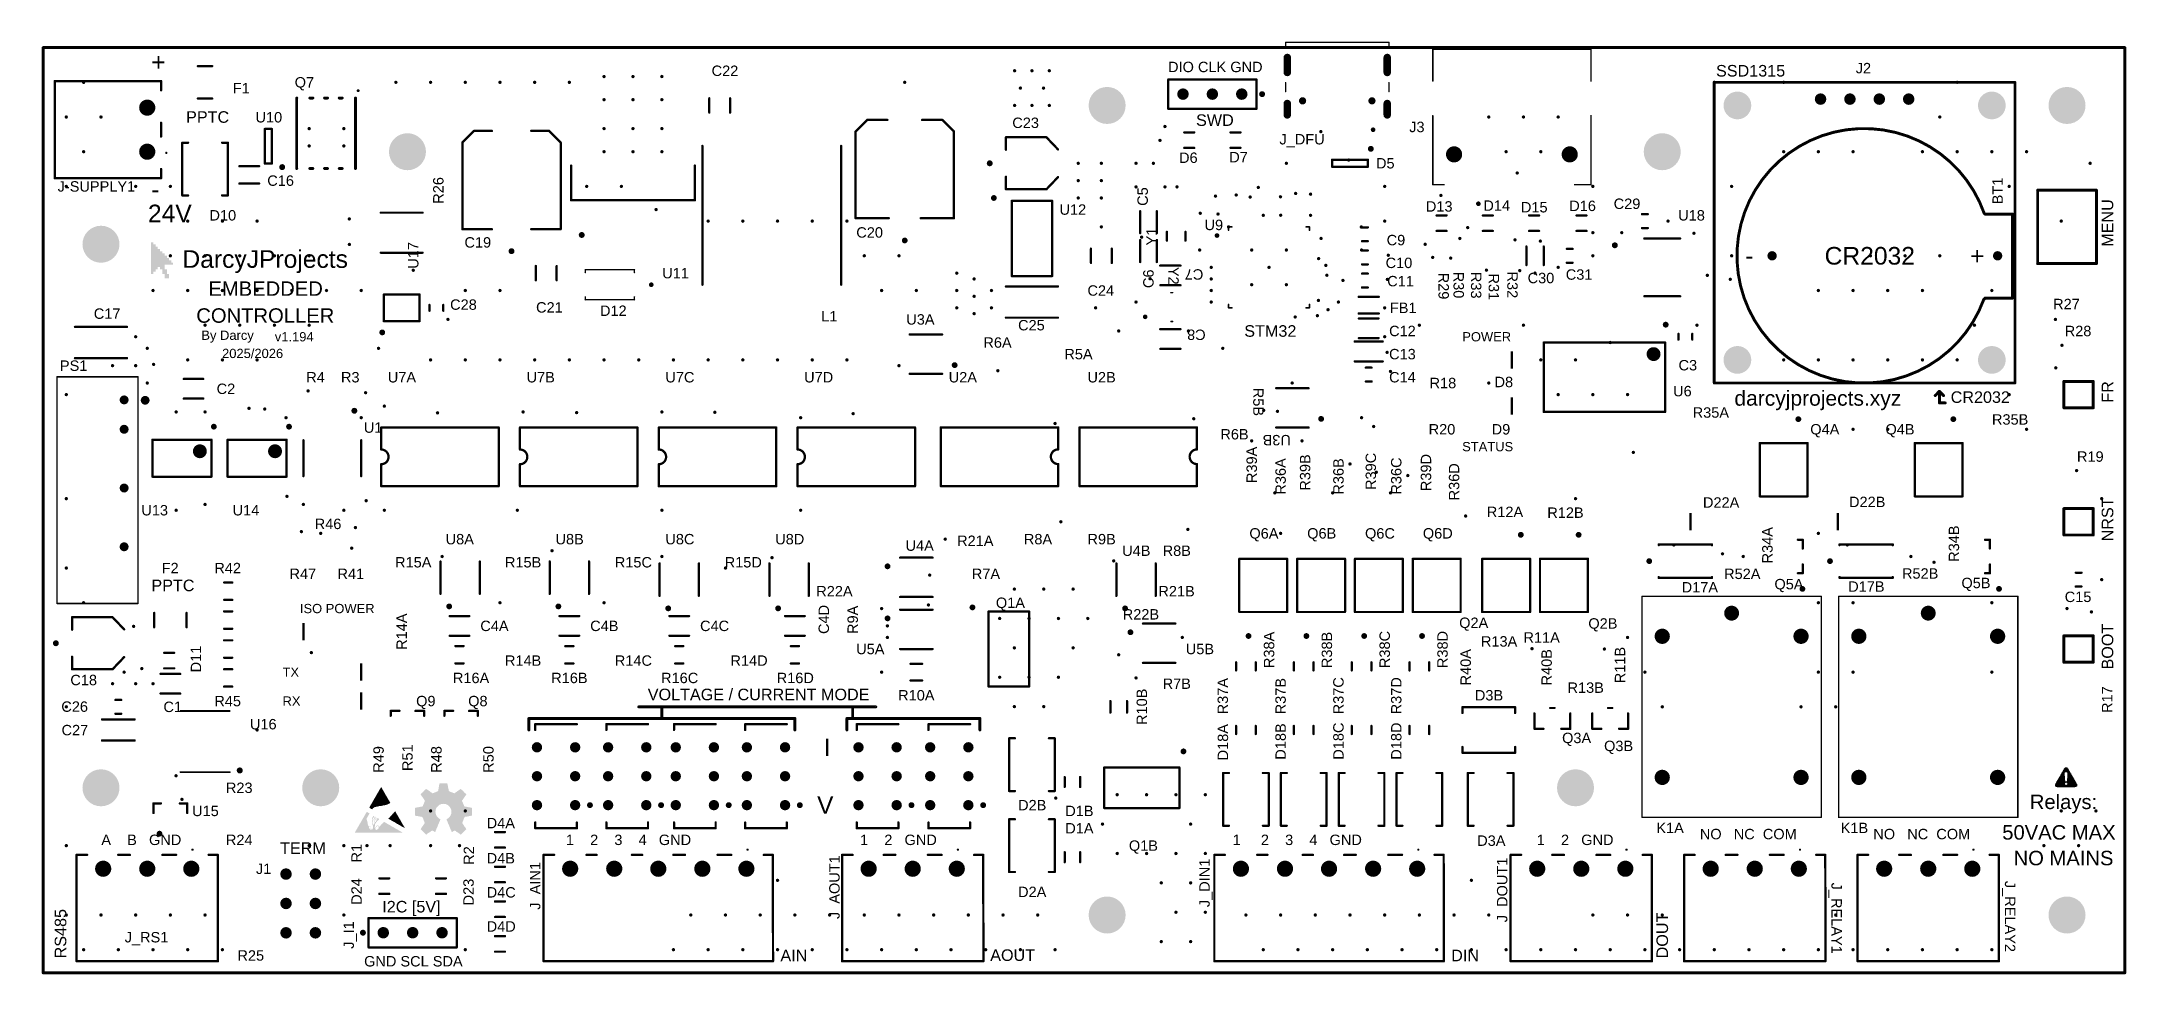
# Model space of a CAD drawing. Header units: inches. Extents: x 10 to 190, y 10 to 91.
import ezdxf

# ---------------------------------------------------------------- set-up
doc = ezdxf.new("R2010")
doc.units = ezdxf.units.IN
for name, color, linetype in [('Board Outline', 216, 'Continuous'), ('Pad Holes', 156, 'Continuous'), ('Top Overlay', 2, 'Continuous'), ('Via Holes', 16, 'Continuous')]:
    doc.layers.add(name, color=color, linetype=linetype)
doc.styles.add('Arial', font='', dxfattribs={"height": 0.2})
doc.styles.get('Arial').set_extended_font_data('Arial')

msp = doc.modelspace()

# ---------------------------------------------------------------- texts
at = {"layer": 'Top Overlay', "style": 'Arial'}
for s, height, p in [('+', 1.52, (19.35, 88)), ('C22', 0.9, (67.8, 87.55)), ('DIO CLK GND', 0.9, (107.27, 87.88)), ('SSD1315', 1, (154.65, 87.5)), ('J2', 0.9, (166.73, 87.78)), ('F1', 0.9, (26.4, 86.05)), ('Q7', 0.9, (31.75, 86.55)), ('PPTC', 1, (22.36, 83.5)), ('U10', 0.9, (28.36, 83.53)), ('C23', 0.9, (93.8, 83.05)), ('J3', 0.9, (128.12, 82.69)), ('J_DFU', 0.9, (116.9, 81.63)), ('D6', 0.9, (108.22, 80.03)), ('D7', 0.9, (112.56, 80.08)), ('D5', 0.9, (125.25, 79.55)), ('J-SUPPLY1', 0.9, (11.25, 77.55)), ('-', 1.52, (19.35, 77)), ('C16', 0.9, (29.38, 78.05)), ('24V', 1.524, (19.06, 74.9)), ('D10', 0.9, (24.38, 75.05)), ('U12', 0.9, (97.88, 75.55)), ('D13', 0.9, (129.56, 75.82)), ('D14', 0.9, (134.53, 75.89)), ('D15', 0.9, (137.78, 75.75)), ('D16', 0.9, (141.96, 75.87)), ('C29', 0.9, (145.8, 76.05)), ('U18', 0.9, (151.38, 75.05)), ('C20', 0.9, (80.31, 73.57)), ('U9', 0.9, (110.42, 74.22)), ('DarcyJProjects', 1.524, (22.04, 70.96)), ('C19', 0.9, (46.43, 72.71)), ('C9', 0.9, (126.17, 72.91)), ('U11', 0.9, (63.53, 70.05)), ('C10', 0.9, (126.08, 70.94)), ('C30', 0.9, (138.36, 69.63)), ('C31', 0.9, (141.66, 69.93)), ('EMBEDDED', 1.25, (24.29, 68.54)), ('C24', 0.9, (100.3, 68.55)), ('C11', 0.9, (126.22, 69.36)), ('C17', 0.9, (14.38, 66.55)), ('CONTROLLER', 1.25, (23.24, 66.21)), ('C28', 0.9, (45.19, 67.33)), ('C21', 0.9, (52.62, 67.09)), ('D12', 0.9, (58.15, 66.8)), ('L1', 0.9, (77.28, 66.32)), ('U3A', 0.9, (84.63, 66.05)), ('FB1', 0.9, (126.45, 67.05)), ('R27', 0.9, (183.8, 67.38)), ('By Darcy', 0.8, (23.68, 64.73)), ('v1.194', 0.8, (30.03, 64.6)), ('R6A', 0.9, (91.3, 64.05)), ('C25', 0.9, (94.3, 65.55)), ('C12', 0.9, (126.38, 65.05)), ('R28', 0.9, (184.8, 65.05)), ('2025/2026', 0.8, (25.47, 63.16)), ('R5A', 0.9, (98.3, 63.05)), ('C13', 0.9, (126.38, 63.05)), ('PS1', 0.9, (11.45, 62.05)), ('R4', 0.9, (32.75, 61.05)), ('R3', 0.9, (35.75, 61.05)), ('U7A', 0.9, (39.8, 61.05)), ('U7B', 0.9, (51.8, 61.05)), ('U7C', 0.9, (63.8, 61.05)), ('U7D', 0.9, (75.8, 61.05)), ('U2A', 0.9, (88.3, 61.05)), ('U2B', 0.9, (100.3, 61.05)), ('C14', 0.9, (126.38, 61.05)), ('R18', 0.9, (129.88, 60.55)), ('D8', 0.9, (135.5, 60.64)), ('C3', 0.9, (151.41, 62.09)), ('C2', 0.9, (25, 60.05)), ('U6', 0.9, (150.94, 59.85)), ('darcyjprojects.xyz', 1.3, (156.24, 59.04)), ('R35A', 0.9, (152.63, 58)), ('R35B', 0.9, (178.51, 57.4)), ('U1', 0.9, (37.73, 56.7)), ('R6B', 0.9, (111.79, 56.12)), ('R20', 0.9, (129.8, 56.55)), ('D9', 0.9, (135.25, 56.55)), ('Q4A', 0.9, (162.8, 56.55)), ('Q4B', 0.9, (169.3, 56.55)), ('R19', 0.9, (185.86, 54.19)), ('D22A', 0.9, (153.52, 50.22)), ('D22B', 0.9, (166.15, 50.27)), ('U13', 0.9, (18.49, 49.55)), ('U14', 0.9, (26.38, 49.55)), ('R46', 0.9, (33.48, 48.37)), ('R12A', 0.9, (134.83, 49.41)), ('R12B', 0.9, (140.06, 49.34)), ('U8A', 0.9, (44.8, 47.05)), ('U8B', 0.9, (54.3, 47.05)), ('U8C', 0.9, (63.8, 47.05)), ('U8D', 0.9, (73.3, 47.05)), ('U4A', 0.9, (84.57, 46.49)), ('R21A', 0.9, (89.03, 46.91)), ('R8A', 0.9, (94.8, 47.05)), ('R9B', 0.9, (100.3, 47.05)), ('U4B', 0.9, (103.3, 46.05)), ('R8B', 0.9, (106.8, 46.05)), ('Q6A', 0.9, (114.3, 47.55)), ('Q6B', 0.9, (119.3, 47.55)), ('Q6C', 0.9, (124.3, 47.55)), ('Q6D', 0.9, (129.3, 47.55)), ('F2', 0.9, (20.25, 44.55)), ('R42', 0.9, (24.8, 44.55)), ('R15A', 0.9, (40.43, 45.05)), ('R15B', 0.9, (49.93, 45.05)), ('R15C', 0.9, (59.43, 45.05)), ('R15D', 0.9, (68.93, 45.05)), ('PPTC', 1, (19.36, 43)), ('R47', 0.9, (31.3, 44.05)), ('R41', 0.9, (35.45, 44.05)), ('R22A', 0.9, (76.85, 42.55)), ('R7A', 0.9, (90.3, 44.05)), ('R21B', 0.9, (106.43, 42.55)), ('D17A', 0.9, (151.68, 42.89)), ('R52A', 0.9, (155.35, 44.05)), ('Q5A', 0.9, (159.7, 43.16)), ('D17B', 0.9, (166.08, 42.95)), ('R52B', 0.9, (170.73, 44.08)), ('Q5B', 0.9, (175.87, 43.26)), ('Q1A', 0.9, (92.38, 41.55)), ('R22B', 0.9, (103.35, 40.55)), ('C15', 0.9, (184.8, 42.06)), ('C4A', 0.9, (47.8, 39.55)), ('C4B', 0.9, (57.3, 39.55)), ('C4C', 0.9, (66.8, 39.55)), ('Q2A', 0.9, (132.44, 39.82)), ('Q2B', 0.9, (143.61, 39.76)), ('U5A', 0.9, (80.3, 37.55)), ('U5B', 0.9, (108.8, 37.55)), ('R13A', 0.9, (134.32, 38.21)), ('R11A', 0.9, (138, 38.55)), ('R14B', 0.9, (49.93, 36.55)), ('R14C', 0.9, (59.43, 36.55)), ('R14D', 0.9, (69.43, 36.55)), ('C18', 0.9, (12.35, 34.87)), ('R16A', 0.9, (45.43, 35.05)), ('R16B', 0.9, (53.93, 35.05)), ('VOLTAGE / CURRENT MODE', 1, (62.28, 33.57)), ('R16C', 0.9, (63.43, 35.05)), ('R16D', 0.9, (73.43, 35.05)), ('R10A', 0.9, (83.93, 33.55)), ('R7B', 0.9, (106.8, 34.55)), ('D3B', 0.9, (133.8, 33.55)), ('R13B', 0.9, (141.81, 34.21)), ('C26', 0.9, (11.57, 32.57)), ('C1', 0.9, (20.4, 32.55)), ('R45', 0.9, (24.8, 33.05)), ('Q9', 0.9, (42.25, 33.05)), ('Q8', 0.9, (46.75, 33.05)), ('C27', 0.9, (11.59, 30.54)), ('U16', 0.9, (27.88, 31.05)), ('Q3A', 0.9, (141.34, 29.86)), ('I', 1.5, (77.5, 28.75)), ('Q3B', 0.9, (144.97, 29.17)), ('R23', 0.9, (25.8, 25.55)), ('V', 1.5, (76.93, 23.75)), (' Relays:', 1.25, (181.3, 24.16)), ('U15', 0.9, (22.88, 23.55)), ('D2B', 0.9, (94.3, 24.05)), ('D1B', 0.9, (98.38, 23.55)), ('A    B   GND', 0.9, (15.03, 21.05)), ('R24', 0.9, (25.8, 21.05)), ('D4A', 0.9, (48.35, 22.5)), (' 1    2    3    4   GND', 0.9, (54.85, 21.05)), ('  1    2   GND', 0.9, (79.94, 21.05)), ('D1A', 0.9, (98.38, 22.05)), (' 1     2    3    4   GND', 0.9, (112.5, 21.05)), ('D3A', 0.9, (134, 20.98)), ('1    2   GND', 0.9, (139.15, 21.05)), ('K1A', 0.9, (149.49, 22.08)), ('NO   NC  COM', 0.9, (153.25, 21.55)), ('K1B', 0.9, (165.43, 22.08)), ('NO   NC  COM', 0.9, (168.25, 21.55)), ('50VAC MAX', 1.25, (179.4, 21.52)), ('TERM', 1, (30.49, 20.29)), ('D4B', 0.9, (48.35, 19.46)), ('Q1B', 0.9, (103.88, 20.55)), ('NO MAINS', 1.25, (180.38, 19.3)), ('J1', 0.9, (28.4, 18.55)), ('I2C [5V]', 1, (39.32, 15.22)), ('D4C', 0.9, (48.35, 16.51)), ('D2A', 0.9, (94.3, 16.55)), ('D4D', 0.9, (48.35, 13.56)), ('J_RS1', 0.9, (17.05, 12.63)), ('R25', 0.9, (26.8, 11.05)), ('GND SCL SDA', 0.9, (37.75, 10.55)), ('AIN', 1, (73.75, 11)), ('AOUT', 1, (91.89, 11.03)), ('DIN', 1, (131.75, 11))]:
    msp.add_text(s, height=height, dxfattribs=at).set_placement(p)
for s, height, rotation, p in [('SWD', 1, 360, (109.69, 83.23)), ('R26', 0.9, 90, (44.62, 76.5)), ('C5', 0.9, 90, (105.52, 76.32)), ('BT1', 0.9, 90, (179.45, 76.45)), ('MENU', 1, 90, (189, 72.78)), ('Y1', 0.9, 90, (106.3, 72.9)), ('U17', 0.9, 90, (42.45, 70.88)), ('C6', 0.9, 90, (106.02, 69.21)), ('Y2', 0.9, 270, (107.29, 71.04)), ('C7', 0.9, 180, (110.32, 70.84)), ('R29', 0.9, 270, (130.65, 70.54)), ('R30', 0.9, 270, (131.95, 70.63)), ('R33', 0.9, 270, (133.46, 70.61)), ('R31', 0.9, 270, (134.99, 70.47)), ('R32', 0.9, 270, (136.6, 70.64)), ('C8', 0.9, 180, (110.52, 65.62)), ('STM32', 1, 360, (113.86, 65)), ('POWER', 0.8, 360, (132.71, 64.6)), ('R5B', 0.9, 270, (114.63, 60.59)), ('CR2032', 1, 360, (174.94, 59.28)), ('FR', 1, 90, (189, 59.3)), ('U3B', 0.9, 180, (117.89, 56.51)), ('STATUS', 0.8, 360, (132.7, 55.1)), ('R39A', 0.9, 90, (114.95, 52.35)), ('R36A', 0.9, 90, (117.45, 51.35)), ('R39B', 0.9, 90, (119.57, 51.69)), ('R36B', 0.9, 90, (122.45, 51.35)), ('R39C', 0.9, 90, (125.25, 51.75)), ('R36C', 0.9, 90, (127.45, 51.35)), ('R39D', 0.9, 90, (130.02, 51.65)), ('R36D', 0.9, 90, (132.45, 50.85)), ('NRST', 1, 90, (189, 47.31)), ('R34A', 0.9, 90, (159.54, 45.4)), ('R34B', 0.9, 90, (175.67, 45.54)), ('ISO POWER', 0.8, 360, (32.2, 41.1)), ('C4D', 0.9, 90, (77.95, 39.3)), ('R9A', 0.9, 90, (80.45, 39.3)), ('R14A', 0.9, 90, (41.45, 37.93)), ('BOOT', 1, 90, (189, 36.23)), ('D11', 0.9, 90, (23.66, 35.98)), ('R38A', 0.9, 90, (116.45, 36.35)), ('R38B', 0.9, 90, (121.45, 36.35)), ('R38C', 0.9, 90, (126.45, 36.35)), ('R38D', 0.9, 90, (131.45, 36.35)), ('R40A', 0.9, 90, (133.45, 34.85)), ('R40B', 0.9, 90, (140.45, 34.85)), ('R11B', 0.9, 90, (146.8, 35.04)), ('TX', 0.8, 360, (30.7, 35.6)), ('R10B', 0.9, 90, (105.45, 31.43)), ('R37A', 0.9, 90, (112.45, 32.35)), ('R37B', 0.9, 90, (117.45, 32.35)), ('R37C', 0.9, 90, (122.45, 32.35)), ('R37D', 0.9, 90, (127.45, 32.35)), ('R17', 0.9, 90, (188.92, 32.47)), ('RX', 0.8, 360, (30.7, 33.1)), ('D18A', 0.9, 90, (112.46, 28.37)), ('D18B', 0.9, 90, (117.45, 28.43)), ('D18C', 0.9, 90, (122.45, 28.43)), ('D18D', 0.9, 90, (127.45, 28.43)), ('R49', 0.9, 90, (39.45, 27.3)), ('R51', 0.9, 90, (41.95, 27.45)), ('R48', 0.9, 90, (44.45, 27.3)), ('R50', 0.9, 90, (48.95, 27.3)), ('R1', 0.9, 90, (37.55, 19.54)), ('R2', 0.9, 90, (47.26, 19.34)), ('J_AOUT1', 0.9, 90, (78.87, 14.65)), ('J_DOUT1', 0.9, 90, (136.61, 14.37)), ('D24', 0.9, 90, (37.55, 15.88)), ('D23', 0.9, 90, (47.23, 15.83)), ('J_AIN1', 0.9, 90, (52.99, 15.46)), ('J_DIN1', 0.9, 90, (110.87, 15.68)), ('J_RELAY1', 0.9, 270, (164.63, 17.8)), ('J_RELAY2', 0.9, 270, (179.63, 17.95)), ('RS485', 1, 90, (12, 11.25)), ('DOUT', 1, 90, (150.5, 11.25)), ('J_I1', 0.9, 90, (36.87, 12.08))]:
    msp.add_text(s, height=height, rotation=rotation, dxfattribs=at).set_placement(p)

# ---------------------------------------------------------------- blocks, each defined once
blk = doc.blocks.new('FP_CC0603_DA_MFG_3')
at = {"layer": 'Top Overlay'}
for points in [[(0.85, 0.85, 0.2, 0.2, 0), (-0.85, 0.85, 0.2, 0.2, 0)], [(0.85, -0.85, 0.2, 0.2, 0), (-0.85, -0.85, 0.2, 0.2, 0)]]:
    blk.add_lwpolyline(points, format="xyseb", dxfattribs=at)
for points in [[(-0.9, 0.85, 0.1, 0.1, 1), (-0.8, 0.85, 0.1, 0.1, 1)], [(0.8, 0.85, 0.1, 0.1, 1), (0.9, 0.85, 0.1, 0.1, 1)], [(-0.9, -0.85, 0.1, 0.1, 1), (-0.8, -0.85, 0.1, 0.1, 1)], [(0.8, -0.85, 0.1, 0.1, 1), (0.9, -0.85, 0.1, 0.1, 1)]]:
    blk.add_lwpolyline(points, format="xyseb", close=True, dxfattribs=at)
blk = doc.blocks.new('FP_SOD323_CA_MFG_4')
at = {"layer": 'Top Overlay'}
for points in [[(0.43, 0.67, 0.2, 0.2, 0), (-0.43, 0.67, 0.2, 0.2, 0)], [(0.43, -0.67, 0.2, 0.2, 0), (-0.43, -0.67, 0.2, 0.2, 0)]]:
    blk.add_lwpolyline(points, format="xyseb", dxfattribs=at)
for points in [[(-0.48, 0.67, 0.1, 0.1, 1), (-0.38, 0.67, 0.1, 0.1, 1)], [(0.38, 0.67, 0.1, 0.1, 1), (0.48, 0.67, 0.1, 0.1, 1)], [(-0.48, -0.67, 0.1, 0.1, 1), (-0.38, -0.67, 0.1, 0.1, 1)], [(0.38, -0.67, 0.1, 0.1, 1), (0.48, -0.67, 0.1, 0.1, 1)]]:
    blk.add_lwpolyline(points, format="xyseb", close=True, dxfattribs=at)
blk = doc.blocks.new('FP_SOD323_CA_MFG_5')
at = {"layer": 'Top Overlay'}
for points in [[(-0.43, 0.67, 0.2, 0.2, 0), (0.43, 0.67, 0.2, 0.2, 0)], [(-0.43, -0.67, 0.2, 0.2, 0), (0.43, -0.67, 0.2, 0.2, 0)]]:
    blk.add_lwpolyline(points, format="xyseb", dxfattribs=at)
for points in [[(-0.48, 0.67, 0.1, 0.1, 1), (-0.38, 0.67, 0.1, 0.1, 1)], [(0.38, 0.67, 0.1, 0.1, 1), (0.48, 0.67, 0.1, 0.1, 1)], [(-0.48, -0.67, 0.1, 0.1, 1), (-0.38, -0.67, 0.1, 0.1, 1)], [(0.38, -0.67, 0.1, 0.1, 1), (0.48, -0.67, 0.1, 0.1, 1)]]:
    blk.add_lwpolyline(points, format="xyseb", close=True, dxfattribs=at)
blk = doc.blocks.new('FP_JS202011CQN_MFG_____________6')
at = {"layer": 'Pad Holes'}
h = blk.add_hatch(color=7, dxfattribs=at)
edge = h.paths.add_edge_path()
edge.add_arc((-2.5, 1.65), 0.45, 0, 360)
h = blk.add_hatch(color=7, dxfattribs=at)
edge = h.paths.add_edge_path()
edge.add_arc((0, 1.65), 0.45, 0, 360)
h = blk.add_hatch(color=7, dxfattribs=at)
edge = h.paths.add_edge_path()
edge.add_arc((2.5, 1.65), 0.45, 0, 360)
h = blk.add_hatch(color=7, dxfattribs=at)
edge = h.paths.add_edge_path()
edge.add_arc((-2.5, -1.65), 0.45, 0, 360)
h = blk.add_hatch(color=7, dxfattribs=at)
edge = h.paths.add_edge_path()
edge.add_arc((0, -1.65), 0.45, 0, 360)
h = blk.add_hatch(color=7, dxfattribs=at)
edge = h.paths.add_edge_path()
edge.add_arc((2.5, -1.65), 0.45, 0, 360)
at = {"layer": 'Top Overlay'}
for points in [[(-4.5, 1.8, 0.2, 0.2, 0), (-4.5, -1.8, 0.2, 0.2, 0)], [(-4.5, 1.8, 0.2, 0.2, 0), (-4, 1.8, 0.2, 0.2, 0)], [(4, 1.8, 0.2, 0.2, 0), (4.5, 1.8, 0.2, 0.2, 0)], [(4.5, 1.8, 0.2, 0.2, 0), (4.5, -1.8, 0.2, 0.2, 0)], [(-4.5, -1.8, 0.2, 0.2, 0), (-4, -1.8, 0.2, 0.2, 0)]]:
    blk.add_lwpolyline(points, format="xyseb", dxfattribs=at)
for points in [[(-4.55, 1.8, 0.1, 0.1, 1), (-4.45, 1.8, 0.1, 0.1, 1)], [(-4.55, 1.8, 0.1, 0.1, 1), (-4.45, 1.8, 0.1, 0.1, 1)], [(-4.05, 1.8, 0.1, 0.1, 1), (-3.95, 1.8, 0.1, 0.1, 1)], [(3.95, 1.8, 0.1, 0.1, 1), (4.05, 1.8, 0.1, 0.1, 1)], [(4.45, 1.8, 0.1, 0.1, 1), (4.55, 1.8, 0.1, 0.1, 1)], [(4.45, 1.8, 0.1, 0.1, 1), (4.55, 1.8, 0.1, 0.1, 1)], [(-4.55, -1.8, 0.1, 0.1, 1), (-4.45, -1.8, 0.1, 0.1, 1)], [(-4.55, -1.8, 0.1, 0.1, 1), (-4.45, -1.8, 0.1, 0.1, 1)], [(-4.05, -1.8, 0.1, 0.1, 1), (-3.95, -1.8, 0.1, 0.1, 1)], [(4.45, -1.8, 0.1, 0.1, 1), (4.55, -1.8, 0.1, 0.1, 1)], [(-2.37, -2.93, 0.25, 0.25, 1), (-2.63, -2.93, 0.25, 0.25, 1)], [(-2.69, -2.93, 0.125, 0.125, 1), (-2.56, -2.93, 0.125, 0.125, 1)], [(-2.44, -2.93, 0.125, 0.125, 1), (-2.31, -2.93, 0.125, 0.125, 1)]]:
    blk.add_lwpolyline(points, format="xyseb", close=True, dxfattribs=at)
blk = doc.blocks.new('WL_SMCW_1206_150120__75000_9')
at = {"layer": 'Top Overlay'}
blk.add_hatch(color=2, dxfattribs=at).paths.add_polyline_path([(-2.6, -0.75), (-2.4, -0.75), (-2.4, 0.75), (-2.6, 0.75)])
blk = doc.blocks.new('WL_SMCW_1206_150120__75000_10')
at = {"layer": 'Top Overlay'}
blk.add_hatch(color=2, dxfattribs=at).paths.add_polyline_path([(-2.6, -0.75), (-2.4, -0.75), (-2.4, 0.75), (-2.6, 0.75)])
blk = doc.blocks.new('B0505S_2W_11')
at = {"layer": 'Pad Holes'}
h = blk.add_hatch(color=7, dxfattribs=at)
edge = h.paths.add_edge_path()
edge.add_arc((2, 5.8), 0.39, 0, 360)
h = blk.add_hatch(color=7, dxfattribs=at)
edge = h.paths.add_edge_path()
edge.add_arc((4.54, 5.8), 0.39, 0, 360)
h = blk.add_hatch(color=7, dxfattribs=at)
edge = h.paths.add_edge_path()
edge.add_arc((9.62, 5.8), 0.39, 0, 360)
h = blk.add_hatch(color=7, dxfattribs=at)
edge = h.paths.add_edge_path()
edge.add_arc((14.7, 5.8), 0.39, 0, 360)
at = {"layer": 'Top Overlay'}
for points in [[(2.16, 7.62, 0.508, 0.508, 1), (1.91, 7.62, 0.508, 0.508, 1)], [(1.78, 7.62, 0.254, 0.254, 1), (2.03, 7.62, 0.254, 0.254, 1)], [(2.03, 7.62, 0.254, 0.254, 1), (2.29, 7.62, 0.254, 0.254, 1)], [(-0.03, 7, 0.0635, 0.0635, 1), (0.03, 7, 0.0635, 0.0635, 1)], [(-0.03, 7, 0.0635, 0.0635, 1), (0.03, 7, 0.0635, 0.0635, 1)], [(19.57, 7, 0.0635, 0.0635, 1), (19.63, 7, 0.0635, 0.0635, 1)], [(19.57, 7, 0.0635, 0.0635, 1), (19.63, 7, 0.0635, 0.0635, 1)], [(-0.03, 0, 0.0635, 0.0635, 1), (0.03, 0, 0.0635, 0.0635, 1)], [(-0.03, 0, 0.0635, 0.0635, 1), (0.03, 0, 0.0635, 0.0635, 1)], [(19.57, 0, 0.0635, 0.0635, 1), (19.63, 0, 0.0635, 0.0635, 1)], [(19.57, 0, 0.0635, 0.0635, 1), (19.63, 0, 0.0635, 0.0635, 1)]]:
    blk.add_lwpolyline(points, format="xyseb", close=True, dxfattribs=at)
for points in [[(19.6, 7, 0.127, 0.127, 0), (0, 7, 0.127, 0.127, 0)], [(0, 0, 0.127, 0.127, 0), (0, 7, 0.127, 0.127, 0)], [(19.6, 0, 0.127, 0.127, 0), (19.6, 7, 0.127, 0.127, 0)], [(19.6, 0, 0.127, 0.127, 0), (0, 0, 0.127, 0.127, 0)]]:
    blk.add_lwpolyline(points, format="xyseb", dxfattribs=at)
blk = doc.blocks.new('FP_SOT23_IPC_A_18')
at = {"layer": 'Top Overlay'}
for points in [[(0.23, 1.45, 0.2, 0.2, 0), (0.65, 1.45, 0.2, 0.2, 0)], [(0.65, 1.45, 0.2, 0.2, 0), (0.65, 0.69, 0.2, 0.2, 0)], [(0.23, -1.45, 0.2, 0.2, 0), (0.65, -1.45, 0.2, 0.2, 0)], [(0.65, -0.69, 0.2, 0.2, 0), (0.65, -1.45, 0.2, 0.2, 0)]]:
    blk.add_lwpolyline(points, format="xyseb", dxfattribs=at)
for points in [[(0.18, 1.45, 0.1, 0.1, 1), (0.28, 1.45, 0.1, 0.1, 1)], [(0.6, 1.45, 0.1, 0.1, 1), (0.7, 1.45, 0.1, 0.1, 1)], [(0.6, 1.45, 0.1, 0.1, 1), (0.7, 1.45, 0.1, 0.1, 1)], [(0.6, 0.69, 0.1, 0.1, 1), (0.7, 0.69, 0.1, 0.1, 1)], [(0.18, -1.45, 0.1, 0.1, 1), (0.28, -1.45, 0.1, 0.1, 1)], [(0.6, -0.69, 0.1, 0.1, 1), (0.7, -0.69, 0.1, 0.1, 1)], [(0.6, -1.45, 0.1, 0.1, 1), (0.7, -1.45, 0.1, 0.1, 1)], [(0.6, -1.45, 0.1, 0.1, 1), (0.7, -1.45, 0.1, 0.1, 1)]]:
    blk.add_lwpolyline(points, format="xyseb", close=True, dxfattribs=at)
blk = doc.blocks.new('FP_SOT23_IPC_A_19')
at = {"layer": 'Top Overlay'}
for points in [[(0.23, 1.45, 0.2, 0.2, 0), (0.65, 1.45, 0.2, 0.2, 0)], [(0.65, 1.45, 0.2, 0.2, 0), (0.65, 0.69, 0.2, 0.2, 0)], [(0.23, -1.45, 0.2, 0.2, 0), (0.65, -1.45, 0.2, 0.2, 0)], [(0.65, -0.69, 0.2, 0.2, 0), (0.65, -1.45, 0.2, 0.2, 0)]]:
    blk.add_lwpolyline(points, format="xyseb", dxfattribs=at)
for points in [[(0.18, 1.45, 0.1, 0.1, 1), (0.28, 1.45, 0.1, 0.1, 1)], [(0.6, 1.45, 0.1, 0.1, 1), (0.7, 1.45, 0.1, 0.1, 1)], [(0.6, 1.45, 0.1, 0.1, 1), (0.7, 1.45, 0.1, 0.1, 1)], [(0.6, 0.69, 0.1, 0.1, 1), (0.7, 0.69, 0.1, 0.1, 1)], [(0.18, -1.45, 0.1, 0.1, 1), (0.28, -1.45, 0.1, 0.1, 1)], [(0.6, -0.69, 0.1, 0.1, 1), (0.7, -0.69, 0.1, 0.1, 1)], [(0.6, -1.45, 0.1, 0.1, 1), (0.7, -1.45, 0.1, 0.1, 1)], [(0.6, -1.45, 0.1, 0.1, 1), (0.7, -1.45, 0.1, 0.1, 1)]]:
    blk.add_lwpolyline(points, format="xyseb", close=True, dxfattribs=at)
blk = doc.blocks.new('WL_SMCW_1206_150120__75000_20')
at = {"layer": 'Top Overlay'}
blk.add_hatch(color=2, dxfattribs=at).paths.add_polyline_path([(-2.6, -0.75), (-2.4, -0.75), (-2.4, 0.75), (-2.6, 0.75)])
blk = doc.blocks.new('WL_SMCW_1206_150120__75000_21')
at = {"layer": 'Top Overlay'}
blk.add_hatch(color=2, dxfattribs=at).paths.add_polyline_path([(-2.6, -0.75), (-2.4, -0.75), (-2.4, 0.75), (-2.6, 0.75)])
blk = doc.blocks.new('RESC3216X70X50LL20T25_22')
at = {"layer": 'Top Overlay'}
for points in [[(-0.35, 0.75, 0.2, 0.2, 0), (0.35, 0.75, 0.2, 0.2, 0)], [(-0.35, -0.75, 0.2, 0.2, 0), (0.35, -0.75, 0.2, 0.2, 0)]]:
    blk.add_lwpolyline(points, format="xyseb", dxfattribs=at)
for points in [[(-0.4, 0.75, 0.1, 0.1, 1), (-0.3, 0.75, 0.1, 0.1, 1)], [(0.3, 0.75, 0.1, 0.1, 1), (0.4, 0.75, 0.1, 0.1, 1)], [(-0.4, -0.75, 0.1, 0.1, 1), (-0.3, -0.75, 0.1, 0.1, 1)], [(0.3, -0.75, 0.1, 0.1, 1), (0.4, -0.75, 0.1, 0.1, 1)]]:
    blk.add_lwpolyline(points, format="xyseb", close=True, dxfattribs=at)
blk = doc.blocks.new('RESC3216X70X50LL20T25_23')
at = {"layer": 'Top Overlay'}
for points in [[(-0.35, 0.75, 0.2, 0.2, 0), (0.35, 0.75, 0.2, 0.2, 0)], [(-0.35, -0.75, 0.2, 0.2, 0), (0.35, -0.75, 0.2, 0.2, 0)]]:
    blk.add_lwpolyline(points, format="xyseb", dxfattribs=at)
for points in [[(-0.4, 0.75, 0.1, 0.1, 1), (-0.3, 0.75, 0.1, 0.1, 1)], [(0.3, 0.75, 0.1, 0.1, 1), (0.4, 0.75, 0.1, 0.1, 1)], [(-0.4, -0.75, 0.1, 0.1, 1), (-0.3, -0.75, 0.1, 0.1, 1)], [(0.3, -0.75, 0.1, 0.1, 1), (0.4, -0.75, 0.1, 0.1, 1)]]:
    blk.add_lwpolyline(points, format="xyseb", close=True, dxfattribs=at)
blk = doc.blocks.new('RESC3216X70X50LL20T25_24')
at = {"layer": 'Top Overlay'}
for points in [[(-0.35, 0.75, 0.2, 0.2, 0), (0.35, 0.75, 0.2, 0.2, 0)], [(-0.35, -0.75, 0.2, 0.2, 0), (0.35, -0.75, 0.2, 0.2, 0)]]:
    blk.add_lwpolyline(points, format="xyseb", dxfattribs=at)
for points in [[(-0.4, 0.75, 0.1, 0.1, 1), (-0.3, 0.75, 0.1, 0.1, 1)], [(0.3, 0.75, 0.1, 0.1, 1), (0.4, 0.75, 0.1, 0.1, 1)], [(-0.4, -0.75, 0.1, 0.1, 1), (-0.3, -0.75, 0.1, 0.1, 1)], [(0.3, -0.75, 0.1, 0.1, 1), (0.4, -0.75, 0.1, 0.1, 1)]]:
    blk.add_lwpolyline(points, format="xyseb", close=True, dxfattribs=at)
blk = doc.blocks.new('RESC3216X70X50LL20T25_25')
at = {"layer": 'Top Overlay'}
for points in [[(-0.35, 0.75, 0.2, 0.2, 0), (0.35, 0.75, 0.2, 0.2, 0)], [(-0.35, -0.75, 0.2, 0.2, 0), (0.35, -0.75, 0.2, 0.2, 0)]]:
    blk.add_lwpolyline(points, format="xyseb", dxfattribs=at)
for points in [[(-0.4, 0.75, 0.1, 0.1, 1), (-0.3, 0.75, 0.1, 0.1, 1)], [(0.3, 0.75, 0.1, 0.1, 1), (0.4, 0.75, 0.1, 0.1, 1)], [(-0.4, -0.75, 0.1, 0.1, 1), (-0.3, -0.75, 0.1, 0.1, 1)], [(0.3, -0.75, 0.1, 0.1, 1), (0.4, -0.75, 0.1, 0.1, 1)]]:
    blk.add_lwpolyline(points, format="xyseb", close=True, dxfattribs=at)
blk = doc.blocks.new('JAE_DX07S016JA1R1500_27')
at = {"layer": 'Pad Holes'}
h = blk.add_hatch(color=7, dxfattribs=at)
edge = h.paths.add_edge_path()
edge.add_arc((-4.32, 0.23), 0.325, 180, 360)
edge.add_line((-3.99, 0.23), (-3.99, 1.22))
edge.add_arc((-4.32, 1.22), 0.325, 0, 180)
edge.add_line((-4.64, 1.22), (-4.64, 0.23))
h = blk.add_hatch(color=7, dxfattribs=at)
edge = h.paths.add_edge_path()
edge.add_arc((-3, 0), 0.315, 0, 360)
h = blk.add_hatch(color=7, dxfattribs=at)
edge = h.paths.add_edge_path()
edge.add_arc((3, 0), 0.315, 0, 360)
h = blk.add_hatch(color=7, dxfattribs=at)
edge = h.paths.add_edge_path()
edge.add_arc((3, 0), 0.3, 0, 360)
h = blk.add_hatch(color=7, dxfattribs=at)
edge = h.paths.add_edge_path()
edge.add_arc((4.32, 0.23), 0.325, 180, 360)
edge.add_line((4.64, 0.23), (4.64, 1.22))
edge.add_arc((4.32, 1.22), 0.325, 0, 180)
edge.add_line((3.99, 1.22), (3.99, 0.23))
h = blk.add_hatch(color=7, dxfattribs=at)
edge = h.paths.add_edge_path()
edge.add_arc((-4.32, -3.75), 0.325, 180, 360)
edge.add_line((-3.99, -3.75), (-3.99, -2.45))
edge.add_arc((-4.32, -2.45), 0.325, 0, 180)
edge.add_line((-4.64, -2.45), (-4.64, -3.75))
h = blk.add_hatch(color=7, dxfattribs=at)
edge = h.paths.add_edge_path()
edge.add_arc((4.32, -3.75), 0.325, 180, 360)
edge.add_line((4.64, -3.75), (4.64, -2.45))
edge.add_arc((4.32, -2.45), 0.325, 0, 180)
edge.add_line((3.99, -2.45), (3.99, -3.75))
at = {"layer": 'Top Overlay'}
for points in [[(-3, 2.5, 0.2, 0.2, 1), (-3.2, 2.5, 0.2, 0.2, 1)], [(-3.25, 2.5, 0.1, 0.1, 1), (-3.15, 2.5, 0.1, 0.1, 1)], [(-3.05, 2.5, 0.1, 0.1, 1), (-2.95, 2.5, 0.1, 0.1, 1)], [(-4.5, -0.8, 0.0635, 0.0635, 1), (-4.44, -0.8, 0.0635, 0.0635, 1)], [(-4.5, -1.57, 0.0635, 0.0635, 1), (-4.44, -1.57, 0.0635, 0.0635, 1)], [(4.44, -0.8, 0.0635, 0.0635, 1), (4.5, -0.8, 0.0635, 0.0635, 1)], [(4.44, -1.57, 0.0635, 0.0635, 1), (4.5, -1.57, 0.0635, 0.0635, 1)], [(-4.5, -4.63, 0.0635, 0.0635, 1), (-4.44, -4.63, 0.0635, 0.0635, 1)], [(-4.5, -5.05, 0.0635, 0.0635, 1), (-4.44, -5.05, 0.0635, 0.0635, 1)], [(-4.5, -5.05, 0.0635, 0.0635, 1), (-4.44, -5.05, 0.0635, 0.0635, 1)], [(4.44, -4.63, 0.0635, 0.0635, 1), (4.5, -4.63, 0.0635, 0.0635, 1)], [(4.44, -5.05, 0.0635, 0.0635, 1), (4.5, -5.05, 0.0635, 0.0635, 1)], [(4.44, -5.05, 0.0635, 0.0635, 1), (4.5, -5.05, 0.0635, 0.0635, 1)]]:
    blk.add_lwpolyline(points, format="xyseb", close=True, dxfattribs=at)
for points in [[(-4.47, -0.8, 0.127, 0.127, 0), (-4.47, -1.57, 0.127, 0.127, 0)], [(4.47, -0.8, 0.127, 0.127, 0), (4.47, -1.57, 0.127, 0.127, 0)], [(-4.47, -4.63, 0.127, 0.127, 0), (-4.47, -5.05, 0.127, 0.127, 0)], [(4.47, -5.05, 0.127, 0.127, 0), (-4.47, -5.05, 0.127, 0.127, 0)], [(4.47, -4.63, 0.127, 0.127, 0), (4.47, -5.05, 0.127, 0.127, 0)]]:
    blk.add_lwpolyline(points, format="xyseb", dxfattribs=at)
blk = doc.blocks.new('WL_SMCW_1206_150120__75000_28')
at = {"layer": 'Top Overlay'}
blk.add_hatch(color=2, dxfattribs=at).paths.add_polyline_path([(-2.6, -0.75), (-2.4, -0.75), (-2.4, 0.75), (-2.6, 0.75)])
blk = doc.blocks.new('FP_JS202011CQN_MFG_____________33')
at = {"layer": 'Pad Holes'}
h = blk.add_hatch(color=7, dxfattribs=at)
edge = h.paths.add_edge_path()
edge.add_arc((-2.5, 1.65), 0.45, 0, 360)
h = blk.add_hatch(color=7, dxfattribs=at)
edge = h.paths.add_edge_path()
edge.add_arc((0, 1.65), 0.45, 0, 360)
h = blk.add_hatch(color=7, dxfattribs=at)
edge = h.paths.add_edge_path()
edge.add_arc((2.5, 1.65), 0.45, 0, 360)
h = blk.add_hatch(color=7, dxfattribs=at)
edge = h.paths.add_edge_path()
edge.add_arc((-2.5, -1.65), 0.45, 0, 360)
h = blk.add_hatch(color=7, dxfattribs=at)
edge = h.paths.add_edge_path()
edge.add_arc((0, -1.65), 0.45, 0, 360)
h = blk.add_hatch(color=7, dxfattribs=at)
edge = h.paths.add_edge_path()
edge.add_arc((2.5, -1.65), 0.45, 0, 360)
at = {"layer": 'Top Overlay'}
for points in [[(-4.5, 1.8, 0.2, 0.2, 0), (-4, 1.8, 0.2, 0.2, 0)], [(-4.5, 1.8, 0.2, 0.2, 0), (-4.5, -1.8, 0.2, 0.2, 0)], [(4, 1.8, 0.2, 0.2, 0), (4.5, 1.8, 0.2, 0.2, 0)], [(4.5, 1.8, 0.2, 0.2, 0), (4.5, -1.8, 0.2, 0.2, 0)], [(-4.5, -1.8, 0.2, 0.2, 0), (-4, -1.8, 0.2, 0.2, 0)]]:
    blk.add_lwpolyline(points, format="xyseb", dxfattribs=at)
for points in [[(-4.55, 1.8, 0.1, 0.1, 1), (-4.45, 1.8, 0.1, 0.1, 1)], [(-4.55, 1.8, 0.1, 0.1, 1), (-4.45, 1.8, 0.1, 0.1, 1)], [(-4.05, 1.8, 0.1, 0.1, 1), (-3.95, 1.8, 0.1, 0.1, 1)], [(3.95, 1.8, 0.1, 0.1, 1), (4.05, 1.8, 0.1, 0.1, 1)], [(4.45, 1.8, 0.1, 0.1, 1), (4.55, 1.8, 0.1, 0.1, 1)], [(4.45, 1.8, 0.1, 0.1, 1), (4.55, 1.8, 0.1, 0.1, 1)], [(-4.55, -1.8, 0.1, 0.1, 1), (-4.45, -1.8, 0.1, 0.1, 1)], [(-4.55, -1.8, 0.1, 0.1, 1), (-4.45, -1.8, 0.1, 0.1, 1)], [(-4.05, -1.8, 0.1, 0.1, 1), (-3.95, -1.8, 0.1, 0.1, 1)], [(4.45, -1.8, 0.1, 0.1, 1), (4.55, -1.8, 0.1, 0.1, 1)], [(-2.37, -2.93, 0.25, 0.25, 1), (-2.63, -2.93, 0.25, 0.25, 1)], [(-2.69, -2.93, 0.125, 0.125, 1), (-2.56, -2.93, 0.125, 0.125, 1)], [(-2.44, -2.93, 0.125, 0.125, 1), (-2.31, -2.93, 0.125, 0.125, 1)]]:
    blk.add_lwpolyline(points, format="xyseb", close=True, dxfattribs=at)
blk = doc.blocks.new('FP_JS202011CQN_MFG_____________34')
at = {"layer": 'Pad Holes'}
h = blk.add_hatch(color=7, dxfattribs=at)
edge = h.paths.add_edge_path()
edge.add_arc((-2.5, 1.65), 0.45, 0, 360)
h = blk.add_hatch(color=7, dxfattribs=at)
edge = h.paths.add_edge_path()
edge.add_arc((0, 1.65), 0.45, 0, 360)
h = blk.add_hatch(color=7, dxfattribs=at)
edge = h.paths.add_edge_path()
edge.add_arc((2.5, 1.65), 0.45, 0, 360)
h = blk.add_hatch(color=7, dxfattribs=at)
edge = h.paths.add_edge_path()
edge.add_arc((-2.5, -1.65), 0.45, 0, 360)
h = blk.add_hatch(color=7, dxfattribs=at)
edge = h.paths.add_edge_path()
edge.add_arc((0, -1.65), 0.45, 0, 360)
h = blk.add_hatch(color=7, dxfattribs=at)
edge = h.paths.add_edge_path()
edge.add_arc((2.5, -1.65), 0.45, 0, 360)
at = {"layer": 'Top Overlay'}
for points in [[(-4.5, 1.8, 0.2, 0.2, 0), (-4, 1.8, 0.2, 0.2, 0)], [(-4.5, 1.8, 0.2, 0.2, 0), (-4.5, -1.8, 0.2, 0.2, 0)], [(4, 1.8, 0.2, 0.2, 0), (4.5, 1.8, 0.2, 0.2, 0)], [(4.5, 1.8, 0.2, 0.2, 0), (4.5, -1.8, 0.2, 0.2, 0)], [(-4.5, -1.8, 0.2, 0.2, 0), (-4, -1.8, 0.2, 0.2, 0)]]:
    blk.add_lwpolyline(points, format="xyseb", dxfattribs=at)
for points in [[(-4.55, 1.8, 0.1, 0.1, 1), (-4.45, 1.8, 0.1, 0.1, 1)], [(-4.55, 1.8, 0.1, 0.1, 1), (-4.45, 1.8, 0.1, 0.1, 1)], [(-4.05, 1.8, 0.1, 0.1, 1), (-3.95, 1.8, 0.1, 0.1, 1)], [(3.95, 1.8, 0.1, 0.1, 1), (4.05, 1.8, 0.1, 0.1, 1)], [(4.45, 1.8, 0.1, 0.1, 1), (4.55, 1.8, 0.1, 0.1, 1)], [(4.45, 1.8, 0.1, 0.1, 1), (4.55, 1.8, 0.1, 0.1, 1)], [(-4.55, -1.8, 0.1, 0.1, 1), (-4.45, -1.8, 0.1, 0.1, 1)], [(-4.55, -1.8, 0.1, 0.1, 1), (-4.45, -1.8, 0.1, 0.1, 1)], [(-4.05, -1.8, 0.1, 0.1, 1), (-3.95, -1.8, 0.1, 0.1, 1)], [(4.45, -1.8, 0.1, 0.1, 1), (4.55, -1.8, 0.1, 0.1, 1)], [(-2.37, -2.93, 0.25, 0.25, 1), (-2.63, -2.93, 0.25, 0.25, 1)], [(-2.69, -2.93, 0.125, 0.125, 1), (-2.56, -2.93, 0.125, 0.125, 1)], [(-2.44, -2.93, 0.125, 0.125, 1), (-2.31, -2.93, 0.125, 0.125, 1)]]:
    blk.add_lwpolyline(points, format="xyseb", close=True, dxfattribs=at)
blk = doc.blocks.new('FP_JS202011CQN_MFG_____________35')
at = {"layer": 'Pad Holes'}
h = blk.add_hatch(color=7, dxfattribs=at)
edge = h.paths.add_edge_path()
edge.add_arc((-2.5, 1.65), 0.45, 0, 360)
h = blk.add_hatch(color=7, dxfattribs=at)
edge = h.paths.add_edge_path()
edge.add_arc((0, 1.65), 0.45, 0, 360)
h = blk.add_hatch(color=7, dxfattribs=at)
edge = h.paths.add_edge_path()
edge.add_arc((2.5, 1.65), 0.45, 0, 360)
h = blk.add_hatch(color=7, dxfattribs=at)
edge = h.paths.add_edge_path()
edge.add_arc((-2.5, -1.65), 0.45, 0, 360)
h = blk.add_hatch(color=7, dxfattribs=at)
edge = h.paths.add_edge_path()
edge.add_arc((0, -1.65), 0.45, 0, 360)
h = blk.add_hatch(color=7, dxfattribs=at)
edge = h.paths.add_edge_path()
edge.add_arc((2.5, -1.65), 0.45, 0, 360)
at = {"layer": 'Top Overlay'}
for points in [[(-4.5, 1.8, 0.2, 0.2, 0), (-4, 1.8, 0.2, 0.2, 0)], [(-4.5, 1.8, 0.2, 0.2, 0), (-4.5, -1.8, 0.2, 0.2, 0)], [(4, 1.8, 0.2, 0.2, 0), (4.5, 1.8, 0.2, 0.2, 0)], [(4.5, 1.8, 0.2, 0.2, 0), (4.5, -1.8, 0.2, 0.2, 0)], [(-4.5, -1.8, 0.2, 0.2, 0), (-4, -1.8, 0.2, 0.2, 0)]]:
    blk.add_lwpolyline(points, format="xyseb", dxfattribs=at)
for points in [[(-4.55, 1.8, 0.1, 0.1, 1), (-4.45, 1.8, 0.1, 0.1, 1)], [(-4.55, 1.8, 0.1, 0.1, 1), (-4.45, 1.8, 0.1, 0.1, 1)], [(-4.05, 1.8, 0.1, 0.1, 1), (-3.95, 1.8, 0.1, 0.1, 1)], [(3.95, 1.8, 0.1, 0.1, 1), (4.05, 1.8, 0.1, 0.1, 1)], [(4.45, 1.8, 0.1, 0.1, 1), (4.55, 1.8, 0.1, 0.1, 1)], [(4.45, 1.8, 0.1, 0.1, 1), (4.55, 1.8, 0.1, 0.1, 1)], [(-4.55, -1.8, 0.1, 0.1, 1), (-4.45, -1.8, 0.1, 0.1, 1)], [(-4.55, -1.8, 0.1, 0.1, 1), (-4.45, -1.8, 0.1, 0.1, 1)], [(-4.05, -1.8, 0.1, 0.1, 1), (-3.95, -1.8, 0.1, 0.1, 1)], [(4.45, -1.8, 0.1, 0.1, 1), (4.55, -1.8, 0.1, 0.1, 1)], [(-2.37, -2.93, 0.25, 0.25, 1), (-2.63, -2.93, 0.25, 0.25, 1)], [(-2.69, -2.93, 0.125, 0.125, 1), (-2.56, -2.93, 0.125, 0.125, 1)], [(-2.44, -2.93, 0.125, 0.125, 1), (-2.31, -2.93, 0.125, 0.125, 1)]]:
    blk.add_lwpolyline(points, format="xyseb", close=True, dxfattribs=at)
blk = doc.blocks.new('FP_JS202011CQN_MFG_____________36')
at = {"layer": 'Pad Holes'}
h = blk.add_hatch(color=7, dxfattribs=at)
edge = h.paths.add_edge_path()
edge.add_arc((-2.5, 1.65), 0.45, 0, 360)
h = blk.add_hatch(color=7, dxfattribs=at)
edge = h.paths.add_edge_path()
edge.add_arc((0, 1.65), 0.45, 0, 360)
h = blk.add_hatch(color=7, dxfattribs=at)
edge = h.paths.add_edge_path()
edge.add_arc((2.5, 1.65), 0.45, 0, 360)
h = blk.add_hatch(color=7, dxfattribs=at)
edge = h.paths.add_edge_path()
edge.add_arc((-2.5, -1.65), 0.45, 0, 360)
h = blk.add_hatch(color=7, dxfattribs=at)
edge = h.paths.add_edge_path()
edge.add_arc((0, -1.65), 0.45, 0, 360)
h = blk.add_hatch(color=7, dxfattribs=at)
edge = h.paths.add_edge_path()
edge.add_arc((2.5, -1.65), 0.45, 0, 360)
at = {"layer": 'Top Overlay'}
for points in [[(-4.5, 1.8, 0.2, 0.2, 0), (-4, 1.8, 0.2, 0.2, 0)], [(-4.5, 1.8, 0.2, 0.2, 0), (-4.5, -1.8, 0.2, 0.2, 0)], [(4, 1.8, 0.2, 0.2, 0), (4.5, 1.8, 0.2, 0.2, 0)], [(4.5, 1.8, 0.2, 0.2, 0), (4.5, -1.8, 0.2, 0.2, 0)], [(-4.5, -1.8, 0.2, 0.2, 0), (-4, -1.8, 0.2, 0.2, 0)]]:
    blk.add_lwpolyline(points, format="xyseb", dxfattribs=at)
for points in [[(-4.55, 1.8, 0.1, 0.1, 1), (-4.45, 1.8, 0.1, 0.1, 1)], [(-4.55, 1.8, 0.1, 0.1, 1), (-4.45, 1.8, 0.1, 0.1, 1)], [(-4.05, 1.8, 0.1, 0.1, 1), (-3.95, 1.8, 0.1, 0.1, 1)], [(3.95, 1.8, 0.1, 0.1, 1), (4.05, 1.8, 0.1, 0.1, 1)], [(4.45, 1.8, 0.1, 0.1, 1), (4.55, 1.8, 0.1, 0.1, 1)], [(4.45, 1.8, 0.1, 0.1, 1), (4.55, 1.8, 0.1, 0.1, 1)], [(-4.55, -1.8, 0.1, 0.1, 1), (-4.45, -1.8, 0.1, 0.1, 1)], [(-4.55, -1.8, 0.1, 0.1, 1), (-4.45, -1.8, 0.1, 0.1, 1)], [(-4.05, -1.8, 0.1, 0.1, 1), (-3.95, -1.8, 0.1, 0.1, 1)], [(4.45, -1.8, 0.1, 0.1, 1), (4.55, -1.8, 0.1, 0.1, 1)], [(-2.37, -2.93, 0.25, 0.25, 1), (-2.63, -2.93, 0.25, 0.25, 1)], [(-2.69, -2.93, 0.125, 0.125, 1), (-2.56, -2.93, 0.125, 0.125, 1)], [(-2.44, -2.93, 0.125, 0.125, 1), (-2.31, -2.93, 0.125, 0.125, 1)]]:
    blk.add_lwpolyline(points, format="xyseb", close=True, dxfattribs=at)
blk = doc.blocks.new('FP_JS202011CQN_MFG_____________37')
at = {"layer": 'Pad Holes'}
h = blk.add_hatch(color=7, dxfattribs=at)
edge = h.paths.add_edge_path()
edge.add_arc((-2.5, 1.65), 0.45, 0, 360)
h = blk.add_hatch(color=7, dxfattribs=at)
edge = h.paths.add_edge_path()
edge.add_arc((0, 1.65), 0.45, 0, 360)
h = blk.add_hatch(color=7, dxfattribs=at)
edge = h.paths.add_edge_path()
edge.add_arc((2.5, 1.65), 0.45, 0, 360)
h = blk.add_hatch(color=7, dxfattribs=at)
edge = h.paths.add_edge_path()
edge.add_arc((-2.5, -1.65), 0.45, 0, 360)
h = blk.add_hatch(color=7, dxfattribs=at)
edge = h.paths.add_edge_path()
edge.add_arc((0, -1.65), 0.45, 0, 360)
h = blk.add_hatch(color=7, dxfattribs=at)
edge = h.paths.add_edge_path()
edge.add_arc((2.5, -1.65), 0.45, 0, 360)
at = {"layer": 'Top Overlay'}
for points in [[(-4.5, 1.8, 0.2, 0.2, 0), (-4, 1.8, 0.2, 0.2, 0)], [(-4.5, 1.8, 0.2, 0.2, 0), (-4.5, -1.8, 0.2, 0.2, 0)], [(4, 1.8, 0.2, 0.2, 0), (4.5, 1.8, 0.2, 0.2, 0)], [(4.5, 1.8, 0.2, 0.2, 0), (4.5, -1.8, 0.2, 0.2, 0)], [(-4.5, -1.8, 0.2, 0.2, 0), (-4, -1.8, 0.2, 0.2, 0)]]:
    blk.add_lwpolyline(points, format="xyseb", dxfattribs=at)
for points in [[(-4.55, 1.8, 0.1, 0.1, 1), (-4.45, 1.8, 0.1, 0.1, 1)], [(-4.55, 1.8, 0.1, 0.1, 1), (-4.45, 1.8, 0.1, 0.1, 1)], [(-4.05, 1.8, 0.1, 0.1, 1), (-3.95, 1.8, 0.1, 0.1, 1)], [(3.95, 1.8, 0.1, 0.1, 1), (4.05, 1.8, 0.1, 0.1, 1)], [(4.45, 1.8, 0.1, 0.1, 1), (4.55, 1.8, 0.1, 0.1, 1)], [(4.45, 1.8, 0.1, 0.1, 1), (4.55, 1.8, 0.1, 0.1, 1)], [(-4.55, -1.8, 0.1, 0.1, 1), (-4.45, -1.8, 0.1, 0.1, 1)], [(-4.55, -1.8, 0.1, 0.1, 1), (-4.45, -1.8, 0.1, 0.1, 1)], [(-4.05, -1.8, 0.1, 0.1, 1), (-3.95, -1.8, 0.1, 0.1, 1)], [(4.45, -1.8, 0.1, 0.1, 1), (4.55, -1.8, 0.1, 0.1, 1)], [(-2.37, -2.93, 0.25, 0.25, 1), (-2.63, -2.93, 0.25, 0.25, 1)], [(-2.69, -2.93, 0.125, 0.125, 1), (-2.56, -2.93, 0.125, 0.125, 1)], [(-2.44, -2.93, 0.125, 0.125, 1), (-2.31, -2.93, 0.125, 0.125, 1)]]:
    blk.add_lwpolyline(points, format="xyseb", close=True, dxfattribs=at)
blk = doc.blocks.new('INDPM120120X800N_40')
at = {"layer": 'Top Overlay'}
for points in [[(-6, 6, 0.2, 0.2, 0), (6, 6, 0.2, 0.2, 0)], [(-6, -6, 0.2, 0.2, 0), (6, -6, 0.2, 0.2, 0)]]:
    blk.add_lwpolyline(points, format="xyseb", dxfattribs=at)
for points in [[(-6.05, 6, 0.1, 0.1, 1), (-5.95, 6, 0.1, 0.1, 1)], [(5.95, 6, 0.1, 0.1, 1), (6.05, 6, 0.1, 0.1, 1)], [(-6.05, -6, 0.1, 0.1, 1), (-5.95, -6, 0.1, 0.1, 1)], [(5.95, -6, 0.1, 0.1, 1), (6.05, -6, 0.1, 0.1, 1)]]:
    blk.add_lwpolyline(points, format="xyseb", close=True, dxfattribs=at)
blk = doc.blocks.new('FP_FKB_MFG_41')
at = {"layer": 'Top Overlay'}
for points in [[(-2.25, 2.25, 0.2, 0.2, 0), (1.25, 2.25, 0.2, 0.2, 0)], [(-2.25, 1.17, 0.2, 0.2, 0), (-2.25, 2.25, 0.2, 0.2, 0)], [(1.25, 2.25, 0.2, 0.2, 0), (2.25, 1.2, 0.2, 0.2, 0)], [(-2.25, -2.25, 0.2, 0.2, 0), (-2.25, -1.17, 0.2, 0.2, 0)], [(1.25, -2.25, 0.2, 0.2, 0), (2.25, -1.2, 0.2, 0.2, 0)], [(-2.25, -2.25, 0.2, 0.2, 0), (1.25, -2.25, 0.2, 0.2, 0)]]:
    blk.add_lwpolyline(points, format="xyseb", dxfattribs=at)
for points in [[(-2.3, 2.25, 0.1, 0.1, 1), (-2.2, 2.25, 0.1, 0.1, 1)], [(-2.3, 2.25, 0.1, 0.1, 1), (-2.2, 2.25, 0.1, 0.1, 1)], [(1.2, 2.25, 0.1, 0.1, 1), (1.3, 2.25, 0.1, 0.1, 1)], [(1.2, 2.25, 0.1, 0.1, 1), (1.3, 2.25, 0.1, 0.1, 1)], [(-3.52, 0, 0.25, 0.25, 1), (-3.78, 0, 0.25, 0.25, 1)], [(-3.84, 0, 0.125, 0.125, 1), (-3.71, 0, 0.125, 0.125, 1)], [(-3.59, 0, 0.125, 0.125, 1), (-3.46, 0, 0.125, 0.125, 1)], [(-2.3, 1.17, 0.1, 0.1, 1), (-2.2, 1.17, 0.1, 0.1, 1)], [(2.2, 1.2, 0.1, 0.1, 1), (2.3, 1.2, 0.1, 0.1, 1)], [(-2.3, -1.17, 0.1, 0.1, 1), (-2.2, -1.17, 0.1, 0.1, 1)], [(2.2, -1.2, 0.1, 0.1, 1), (2.3, -1.2, 0.1, 0.1, 1)], [(-2.3, -2.25, 0.1, 0.1, 1), (-2.2, -2.25, 0.1, 0.1, 1)], [(-2.3, -2.25, 0.1, 0.1, 1), (-2.2, -2.25, 0.1, 0.1, 1)], [(1.2, -2.25, 0.1, 0.1, 1), (1.3, -2.25, 0.1, 0.1, 1)], [(1.2, -2.25, 0.1, 0.1, 1), (1.3, -2.25, 0.1, 0.1, 1)]]:
    blk.add_lwpolyline(points, format="xyseb", close=True, dxfattribs=at)
blk = doc.blocks.new('FP_FKB_MFG_42')
at = {"layer": 'Top Overlay'}
for points in [[(-2.25, 1.17, 0.2, 0.2, 0), (-2.25, 2.25, 0.2, 0.2, 0)], [(-2.25, 2.25, 0.2, 0.2, 0), (1.25, 2.25, 0.2, 0.2, 0)], [(1.25, 2.25, 0.2, 0.2, 0), (2.25, 1.2, 0.2, 0.2, 0)], [(-2.25, -2.25, 0.2, 0.2, 0), (-2.25, -1.17, 0.2, 0.2, 0)], [(1.25, -2.25, 0.2, 0.2, 0), (2.25, -1.2, 0.2, 0.2, 0)], [(-2.25, -2.25, 0.2, 0.2, 0), (1.25, -2.25, 0.2, 0.2, 0)]]:
    blk.add_lwpolyline(points, format="xyseb", dxfattribs=at)
for points in [[(-2.3, 2.25, 0.1, 0.1, 1), (-2.2, 2.25, 0.1, 0.1, 1)], [(-2.3, 2.25, 0.1, 0.1, 1), (-2.2, 2.25, 0.1, 0.1, 1)], [(1.2, 2.25, 0.1, 0.1, 1), (1.3, 2.25, 0.1, 0.1, 1)], [(1.2, 2.25, 0.1, 0.1, 1), (1.3, 2.25, 0.1, 0.1, 1)], [(-3.52, 0, 0.25, 0.25, 1), (-3.78, 0, 0.25, 0.25, 1)], [(-3.84, 0, 0.125, 0.125, 1), (-3.71, 0, 0.125, 0.125, 1)], [(-3.59, 0, 0.125, 0.125, 1), (-3.46, 0, 0.125, 0.125, 1)], [(-2.3, 1.17, 0.1, 0.1, 1), (-2.2, 1.17, 0.1, 0.1, 1)], [(2.2, 1.2, 0.1, 0.1, 1), (2.3, 1.2, 0.1, 0.1, 1)], [(-2.3, -1.17, 0.1, 0.1, 1), (-2.2, -1.17, 0.1, 0.1, 1)], [(2.2, -1.2, 0.1, 0.1, 1), (2.3, -1.2, 0.1, 0.1, 1)], [(-2.3, -2.25, 0.1, 0.1, 1), (-2.2, -2.25, 0.1, 0.1, 1)], [(-2.3, -2.25, 0.1, 0.1, 1), (-2.2, -2.25, 0.1, 0.1, 1)], [(1.2, -2.25, 0.1, 0.1, 1), (1.3, -2.25, 0.1, 0.1, 1)], [(1.2, -2.25, 0.1, 0.1, 1), (1.3, -2.25, 0.1, 0.1, 1)]]:
    blk.add_lwpolyline(points, format="xyseb", close=True, dxfattribs=at)
blk = doc.blocks.new('DFN8_5X6MM_43')
at = {"layer": 'Top Overlay'}
for points in [[(0.13, 6.73, 0.254, 0.254, 0), (0.13, 0.64, 0.254, 0.254, 0)], [(1.52, 6.73, 0.254, 0.254, 0), (1.27, 6.73, 0.254, 0.254, 0)], [(2.79, 6.73, 0.254, 0.254, 0), (2.54, 6.73, 0.254, 0.254, 0)], [(4.06, 6.73, 0.254, 0.254, 0), (3.81, 6.73, 0.254, 0.254, 0)], [(5.21, 6.73, 0.254, 0.254, 0), (5.21, 0.64, 0.254, 0.254, 0)], [(-0.11, 0, 0.254, 0.254, -199.208003), (-0.11, 0, 0.254, 0.254, 0)], [(1.52, 0.64, 0.254, 0.254, 0), (1.27, 0.64, 0.254, 0.254, 0)], [(2.79, 0.64, 0.254, 0.254, 0), (2.54, 0.64, 0.254, 0.254, 0)], [(4.06, 0.64, 0.254, 0.254, 0), (3.81, 0.64, 0.254, 0.254, 0)]]:
    blk.add_lwpolyline(points, format="xyseb", dxfattribs=at)
for points in [[(0.06, 6.73, 0.127, 0.127, 1), (0.19, 6.73, 0.127, 0.127, 1)], [(1.21, 6.73, 0.127, 0.127, 1), (1.33, 6.73, 0.127, 0.127, 1)], [(1.46, 6.73, 0.127, 0.127, 1), (1.59, 6.73, 0.127, 0.127, 1)], [(2.48, 6.73, 0.127, 0.127, 1), (2.6, 6.73, 0.127, 0.127, 1)], [(2.73, 6.73, 0.127, 0.127, 1), (2.86, 6.73, 0.127, 0.127, 1)], [(3.75, 6.73, 0.127, 0.127, 1), (3.87, 6.73, 0.127, 0.127, 1)], [(4, 6.73, 0.127, 0.127, 1), (4.13, 6.73, 0.127, 0.127, 1)], [(5.14, 6.73, 0.127, 0.127, 1), (5.27, 6.73, 0.127, 0.127, 1)], [(-0.17, 0, 0.127, 0.127, 1), (-0.04, 0, 0.127, 0.127, 1)], [(-0.17, 0, 0.127, 0.127, 1), (-0.04, 0, 0.127, 0.127, 1)], [(0.06, 0.64, 0.127, 0.127, 1), (0.19, 0.64, 0.127, 0.127, 1)], [(1.21, 0.64, 0.127, 0.127, 1), (1.33, 0.64, 0.127, 0.127, 1)], [(1.46, 0.64, 0.127, 0.127, 1), (1.59, 0.64, 0.127, 0.127, 1)], [(2.48, 0.64, 0.127, 0.127, 1), (2.6, 0.64, 0.127, 0.127, 1)], [(2.73, 0.64, 0.127, 0.127, 1), (2.86, 0.64, 0.127, 0.127, 1)], [(3.75, 0.64, 0.127, 0.127, 1), (3.87, 0.64, 0.127, 0.127, 1)], [(4, 0.64, 0.127, 0.127, 1), (4.13, 0.64, 0.127, 0.127, 1)], [(5.14, 0.64, 0.127, 0.127, 1), (5.27, 0.64, 0.127, 0.127, 1)]]:
    blk.add_lwpolyline(points, format="xyseb", close=True, dxfattribs=at)
blk = doc.blocks.new('J______2_6_2_54_44')
at = {"layer": 'Pad Holes'}
h = blk.add_hatch(color=7, dxfattribs=at)
edge = h.paths.add_edge_path()
edge.add_arc((1.27, 3.81), 0.5, 0, 360)
h = blk.add_hatch(color=7, dxfattribs=at)
edge = h.paths.add_edge_path()
edge.add_arc((3.81, 3.81), 0.5, 0, 360)
h = blk.add_hatch(color=7, dxfattribs=at)
edge = h.paths.add_edge_path()
edge.add_arc((6.35, 3.81), 0.5, 0, 360)
h = blk.add_hatch(color=7, dxfattribs=at)
edge = h.paths.add_edge_path()
edge.add_arc((1.27, 1.27), 0.5, 0, 360)
h = blk.add_hatch(color=7, dxfattribs=at)
edge = h.paths.add_edge_path()
edge.add_arc((3.81, 1.27), 0.5, 0, 360)
h = blk.add_hatch(color=7, dxfattribs=at)
edge = h.paths.add_edge_path()
edge.add_arc((6.35, 1.27), 0.5, 0, 360)
blk = doc.blocks.new('OLED_096_SSD1315_45')
at = {"layer": 'Pad Holes'}
h = blk.add_hatch(color=7, dxfattribs=at)
edge = h.paths.add_edge_path()
edge.add_arc((-11, 11), 1.2, 0, 360)
h = blk.add_hatch(color=7, dxfattribs=at)
edge = h.paths.add_edge_path()
edge.add_arc((-3.81, 11.55), 0.5, 0, 360)
h = blk.add_hatch(color=7, dxfattribs=at)
edge = h.paths.add_edge_path()
edge.add_arc((-1.27, 11.55), 0.5, 0, 360)
h = blk.add_hatch(color=7, dxfattribs=at)
edge = h.paths.add_edge_path()
edge.add_arc((1.27, 11.55), 0.5, 0, 360)
h = blk.add_hatch(color=7, dxfattribs=at)
edge = h.paths.add_edge_path()
edge.add_arc((3.81, 11.55), 0.5, 0, 360)
h = blk.add_hatch(color=7, dxfattribs=at)
edge = h.paths.add_edge_path()
edge.add_arc((11, 11), 1.2, 0, 360)
h = blk.add_hatch(color=7, dxfattribs=at)
edge = h.paths.add_edge_path()
edge.add_arc((-11, -11), 1.2, 0, 360)
h = blk.add_hatch(color=7, dxfattribs=at)
edge = h.paths.add_edge_path()
edge.add_arc((11, -11), 1.2, 0, 360)
at = {"layer": 'Top Overlay'}
for points in [[(-13, -13, 0.254, 0.254, 0), (-13, 13, 0.254, 0.254, 0)], [(-13, 13, 0.254, 0.254, 0), (13, 13, 0.254, 0.254, 0)], [(13, -13, 0.254, 0.254, 0), (13, 13, 0.254, 0.254, 0)], [(-13, -13, 0.254, 0.254, 0), (13, -13, 0.254, 0.254, 0)]]:
    blk.add_lwpolyline(points, format="xyseb", dxfattribs=at)
for points in [[(-13.06, 13, 0.127, 0.127, 1), (-12.94, 13, 0.127, 0.127, 1)], [(-13.06, 13, 0.127, 0.127, 1), (-12.94, 13, 0.127, 0.127, 1)], [(12.94, 13, 0.127, 0.127, 1), (13.06, 13, 0.127, 0.127, 1)], [(12.94, 13, 0.127, 0.127, 1), (13.06, 13, 0.127, 0.127, 1)], [(-13.06, -13, 0.127, 0.127, 1), (-12.94, -13, 0.127, 0.127, 1)], [(-13.06, -13, 0.127, 0.127, 1), (-12.94, -13, 0.127, 0.127, 1)], [(12.94, -13, 0.127, 0.127, 1), (13.06, -13, 0.127, 0.127, 1)], [(12.94, -13, 0.127, 0.127, 1), (13.06, -13, 0.127, 0.127, 1)]]:
    blk.add_lwpolyline(points, format="xyseb", close=True, dxfattribs=at)
blk = doc.blocks.new('FP_LTV_356T_D_MFG_56')
at = {"layer": 'Top Overlay'}
for points in [[(-2.3, -2.07, 0.2, 0.2, 0), (-2.3, 2.07, 0.2, 0.2, 0)], [(2.3, 2.07, 0.2, 0.2, 0), (-2.3, 2.07, 0.2, 0.2, 0)], [(2.3, -2.07, 0.2, 0.2, 0), (2.3, 2.07, 0.2, 0.2, 0)], [(2.3, -2.07, 0.2, 0.2, 0), (-2.3, -2.07, 0.2, 0.2, 0)]]:
    blk.add_lwpolyline(points, format="xyseb", dxfattribs=at)
for points in [[(-2.35, 2.07, 0.1, 0.1, 1), (-2.25, 2.07, 0.1, 0.1, 1)], [(-2.35, 2.07, 0.1, 0.1, 1), (-2.25, 2.07, 0.1, 0.1, 1)], [(2.25, 2.07, 0.1, 0.1, 1), (2.35, 2.07, 0.1, 0.1, 1)], [(2.25, 2.07, 0.1, 0.1, 1), (2.35, 2.07, 0.1, 0.1, 1)], [(-4.25, 1.27, 0.25, 0.25, 1), (-4.5, 1.27, 0.25, 0.25, 1)], [(-4.56, 1.27, 0.125, 0.125, 1), (-4.44, 1.27, 0.125, 0.125, 1)], [(-4.31, 1.27, 0.125, 0.125, 1), (-4.19, 1.27, 0.125, 0.125, 1)], [(-2.35, -2.07, 0.1, 0.1, 1), (-2.25, -2.07, 0.1, 0.1, 1)], [(-2.35, -2.07, 0.1, 0.1, 1), (-2.25, -2.07, 0.1, 0.1, 1)], [(2.25, -2.07, 0.1, 0.1, 1), (2.35, -2.07, 0.1, 0.1, 1)], [(2.25, -2.07, 0.1, 0.1, 1), (2.35, -2.07, 0.1, 0.1, 1)]]:
    blk.add_lwpolyline(points, format="xyseb", close=True, dxfattribs=at)
blk = doc.blocks.new('FP_SOT23_IPC_A_57')
at = {"layer": 'Top Overlay'}
for points in [[(0.23, 1.45, 0.2, 0.2, 0), (0.65, 1.45, 0.2, 0.2, 0)], [(0.65, 0.69, 0.2, 0.2, 0), (0.65, 1.45, 0.2, 0.2, 0)], [(0.23, -1.45, 0.2, 0.2, 0), (0.65, -1.45, 0.2, 0.2, 0)], [(0.65, -1.45, 0.2, 0.2, 0), (0.65, -0.69, 0.2, 0.2, 0)]]:
    blk.add_lwpolyline(points, format="xyseb", dxfattribs=at)
for points in [[(0.18, 1.45, 0.1, 0.1, 1), (0.28, 1.45, 0.1, 0.1, 1)], [(0.6, 1.45, 0.1, 0.1, 1), (0.7, 1.45, 0.1, 0.1, 1)], [(0.6, 1.45, 0.1, 0.1, 1), (0.7, 1.45, 0.1, 0.1, 1)], [(0.6, 0.69, 0.1, 0.1, 1), (0.7, 0.69, 0.1, 0.1, 1)], [(0.18, -1.45, 0.1, 0.1, 1), (0.28, -1.45, 0.1, 0.1, 1)], [(0.6, -0.69, 0.1, 0.1, 1), (0.7, -0.69, 0.1, 0.1, 1)], [(0.6, -1.45, 0.1, 0.1, 1), (0.7, -1.45, 0.1, 0.1, 1)], [(0.6, -1.45, 0.1, 0.1, 1), (0.7, -1.45, 0.1, 0.1, 1)]]:
    blk.add_lwpolyline(points, format="xyseb", close=True, dxfattribs=at)
blk = doc.blocks.new('FP_LTV_356T_D_MFG_58')
at = {"layer": 'Top Overlay'}
for points in [[(2.3, 2.07, 0.2, 0.2, 0), (-2.3, 2.07, 0.2, 0.2, 0)], [(-2.3, -2.07, 0.2, 0.2, 0), (-2.3, 2.07, 0.2, 0.2, 0)], [(2.3, -2.07, 0.2, 0.2, 0), (2.3, 2.07, 0.2, 0.2, 0)], [(2.3, -2.07, 0.2, 0.2, 0), (-2.3, -2.07, 0.2, 0.2, 0)]]:
    blk.add_lwpolyline(points, format="xyseb", dxfattribs=at)
for points in [[(-2.35, 2.07, 0.1, 0.1, 1), (-2.25, 2.07, 0.1, 0.1, 1)], [(-2.35, 2.07, 0.1, 0.1, 1), (-2.25, 2.07, 0.1, 0.1, 1)], [(2.25, 2.07, 0.1, 0.1, 1), (2.35, 2.07, 0.1, 0.1, 1)], [(2.25, 2.07, 0.1, 0.1, 1), (2.35, 2.07, 0.1, 0.1, 1)], [(-4.25, 1.27, 0.25, 0.25, 1), (-4.5, 1.27, 0.25, 0.25, 1)], [(-4.56, 1.27, 0.125, 0.125, 1), (-4.44, 1.27, 0.125, 0.125, 1)], [(-4.31, 1.27, 0.125, 0.125, 1), (-4.19, 1.27, 0.125, 0.125, 1)], [(-2.35, -2.07, 0.1, 0.1, 1), (-2.25, -2.07, 0.1, 0.1, 1)], [(-2.35, -2.07, 0.1, 0.1, 1), (-2.25, -2.07, 0.1, 0.1, 1)], [(2.25, -2.07, 0.1, 0.1, 1), (2.35, -2.07, 0.1, 0.1, 1)], [(2.25, -2.07, 0.1, 0.1, 1), (2.35, -2.07, 0.1, 0.1, 1)]]:
    blk.add_lwpolyline(points, format="xyseb", close=True, dxfattribs=at)
blk = doc.blocks.new('FP_SOT23_IPC_A_59')
at = {"layer": 'Top Overlay'}
for points in [[(0.23, 1.45, 0.2, 0.2, 0), (0.65, 1.45, 0.2, 0.2, 0)], [(0.65, 0.69, 0.2, 0.2, 0), (0.65, 1.45, 0.2, 0.2, 0)], [(0.23, -1.45, 0.2, 0.2, 0), (0.65, -1.45, 0.2, 0.2, 0)], [(0.65, -1.45, 0.2, 0.2, 0), (0.65, -0.69, 0.2, 0.2, 0)]]:
    blk.add_lwpolyline(points, format="xyseb", dxfattribs=at)
for points in [[(0.18, 1.45, 0.1, 0.1, 1), (0.28, 1.45, 0.1, 0.1, 1)], [(0.6, 1.45, 0.1, 0.1, 1), (0.7, 1.45, 0.1, 0.1, 1)], [(0.6, 1.45, 0.1, 0.1, 1), (0.7, 1.45, 0.1, 0.1, 1)], [(0.6, 0.69, 0.1, 0.1, 1), (0.7, 0.69, 0.1, 0.1, 1)], [(0.18, -1.45, 0.1, 0.1, 1), (0.28, -1.45, 0.1, 0.1, 1)], [(0.6, -0.69, 0.1, 0.1, 1), (0.7, -0.69, 0.1, 0.1, 1)], [(0.6, -1.45, 0.1, 0.1, 1), (0.7, -1.45, 0.1, 0.1, 1)], [(0.6, -1.45, 0.1, 0.1, 1), (0.7, -1.45, 0.1, 0.1, 1)]]:
    blk.add_lwpolyline(points, format="xyseb", close=True, dxfattribs=at)
blk = doc.blocks.new('FP_LTV_356T_D_MFG_60')
at = {"layer": 'Top Overlay'}
for points in [[(-2.3, -2.07, 0.2, 0.2, 0), (-2.3, 2.07, 0.2, 0.2, 0)], [(2.3, 2.07, 0.2, 0.2, 0), (-2.3, 2.07, 0.2, 0.2, 0)], [(2.3, -2.07, 0.2, 0.2, 0), (2.3, 2.07, 0.2, 0.2, 0)], [(2.3, -2.07, 0.2, 0.2, 0), (-2.3, -2.07, 0.2, 0.2, 0)]]:
    blk.add_lwpolyline(points, format="xyseb", dxfattribs=at)
for points in [[(-2.35, 2.07, 0.1, 0.1, 1), (-2.25, 2.07, 0.1, 0.1, 1)], [(-2.35, 2.07, 0.1, 0.1, 1), (-2.25, 2.07, 0.1, 0.1, 1)], [(2.25, 2.07, 0.1, 0.1, 1), (2.35, 2.07, 0.1, 0.1, 1)], [(2.25, 2.07, 0.1, 0.1, 1), (2.35, 2.07, 0.1, 0.1, 1)], [(-4.25, 1.27, 0.25, 0.25, 1), (-4.5, 1.27, 0.25, 0.25, 1)], [(-4.56, 1.27, 0.125, 0.125, 1), (-4.44, 1.27, 0.125, 0.125, 1)], [(-4.31, 1.27, 0.125, 0.125, 1), (-4.19, 1.27, 0.125, 0.125, 1)], [(-2.35, -2.07, 0.1, 0.1, 1), (-2.25, -2.07, 0.1, 0.1, 1)], [(-2.35, -2.07, 0.1, 0.1, 1), (-2.25, -2.07, 0.1, 0.1, 1)], [(2.25, -2.07, 0.1, 0.1, 1), (2.35, -2.07, 0.1, 0.1, 1)], [(2.25, -2.07, 0.1, 0.1, 1), (2.35, -2.07, 0.1, 0.1, 1)]]:
    blk.add_lwpolyline(points, format="xyseb", close=True, dxfattribs=at)
blk = doc.blocks.new('FP_LTV_356T_D_MFG_61')
at = {"layer": 'Top Overlay'}
for points in [[(-2.3, -2.07, 0.2, 0.2, 0), (-2.3, 2.07, 0.2, 0.2, 0)], [(2.3, 2.07, 0.2, 0.2, 0), (-2.3, 2.07, 0.2, 0.2, 0)], [(2.3, -2.07, 0.2, 0.2, 0), (2.3, 2.07, 0.2, 0.2, 0)], [(2.3, -2.07, 0.2, 0.2, 0), (-2.3, -2.07, 0.2, 0.2, 0)]]:
    blk.add_lwpolyline(points, format="xyseb", dxfattribs=at)
for points in [[(-2.35, 2.07, 0.1, 0.1, 1), (-2.25, 2.07, 0.1, 0.1, 1)], [(-2.35, 2.07, 0.1, 0.1, 1), (-2.25, 2.07, 0.1, 0.1, 1)], [(2.25, 2.07, 0.1, 0.1, 1), (2.35, 2.07, 0.1, 0.1, 1)], [(2.25, 2.07, 0.1, 0.1, 1), (2.35, 2.07, 0.1, 0.1, 1)], [(-4.25, 1.27, 0.25, 0.25, 1), (-4.5, 1.27, 0.25, 0.25, 1)], [(-4.56, 1.27, 0.125, 0.125, 1), (-4.44, 1.27, 0.125, 0.125, 1)], [(-4.31, 1.27, 0.125, 0.125, 1), (-4.19, 1.27, 0.125, 0.125, 1)], [(-2.35, -2.07, 0.1, 0.1, 1), (-2.25, -2.07, 0.1, 0.1, 1)], [(-2.35, -2.07, 0.1, 0.1, 1), (-2.25, -2.07, 0.1, 0.1, 1)], [(2.25, -2.07, 0.1, 0.1, 1), (2.35, -2.07, 0.1, 0.1, 1)], [(2.25, -2.07, 0.1, 0.1, 1), (2.35, -2.07, 0.1, 0.1, 1)]]:
    blk.add_lwpolyline(points, format="xyseb", close=True, dxfattribs=at)
blk = doc.blocks.new('FP_LTV_356T_D_MFG_62')
at = {"layer": 'Top Overlay'}
for points in [[(-2.3, 2.07, 0.2, 0.2, 0), (2.3, 2.07, 0.2, 0.2, 0)], [(-2.3, 2.07, 0.2, 0.2, 0), (-2.3, -2.07, 0.2, 0.2, 0)], [(2.3, 2.07, 0.2, 0.2, 0), (2.3, -2.07, 0.2, 0.2, 0)], [(-2.3, -2.07, 0.2, 0.2, 0), (2.3, -2.07, 0.2, 0.2, 0)]]:
    blk.add_lwpolyline(points, format="xyseb", dxfattribs=at)
for points in [[(-2.35, 2.07, 0.1, 0.1, 1), (-2.25, 2.07, 0.1, 0.1, 1)], [(-2.35, 2.07, 0.1, 0.1, 1), (-2.25, 2.07, 0.1, 0.1, 1)], [(2.25, 2.07, 0.1, 0.1, 1), (2.35, 2.07, 0.1, 0.1, 1)], [(2.25, 2.07, 0.1, 0.1, 1), (2.35, 2.07, 0.1, 0.1, 1)], [(-4.25, 1.27, 0.25, 0.25, 1), (-4.5, 1.27, 0.25, 0.25, 1)], [(-4.56, 1.27, 0.125, 0.125, 1), (-4.44, 1.27, 0.125, 0.125, 1)], [(-4.31, 1.27, 0.125, 0.125, 1), (-4.19, 1.27, 0.125, 0.125, 1)], [(-2.35, -2.07, 0.1, 0.1, 1), (-2.25, -2.07, 0.1, 0.1, 1)], [(-2.35, -2.07, 0.1, 0.1, 1), (-2.25, -2.07, 0.1, 0.1, 1)], [(2.25, -2.07, 0.1, 0.1, 1), (2.35, -2.07, 0.1, 0.1, 1)], [(2.25, -2.07, 0.1, 0.1, 1), (2.35, -2.07, 0.1, 0.1, 1)]]:
    blk.add_lwpolyline(points, format="xyseb", close=True, dxfattribs=at)
blk = doc.blocks.new('FP_LTV_356T_D_MFG_63')
at = {"layer": 'Top Overlay'}
for points in [[(-2.3, 2.07, 0.2, 0.2, 0), (2.3, 2.07, 0.2, 0.2, 0)], [(-2.3, 2.07, 0.2, 0.2, 0), (-2.3, -2.07, 0.2, 0.2, 0)], [(2.3, 2.07, 0.2, 0.2, 0), (2.3, -2.07, 0.2, 0.2, 0)], [(-2.3, -2.07, 0.2, 0.2, 0), (2.3, -2.07, 0.2, 0.2, 0)]]:
    blk.add_lwpolyline(points, format="xyseb", dxfattribs=at)
for points in [[(-2.35, 2.07, 0.1, 0.1, 1), (-2.25, 2.07, 0.1, 0.1, 1)], [(-2.35, 2.07, 0.1, 0.1, 1), (-2.25, 2.07, 0.1, 0.1, 1)], [(2.25, 2.07, 0.1, 0.1, 1), (2.35, 2.07, 0.1, 0.1, 1)], [(2.25, 2.07, 0.1, 0.1, 1), (2.35, 2.07, 0.1, 0.1, 1)], [(-4.25, 1.27, 0.25, 0.25, 1), (-4.5, 1.27, 0.25, 0.25, 1)], [(-4.56, 1.27, 0.125, 0.125, 1), (-4.44, 1.27, 0.125, 0.125, 1)], [(-4.31, 1.27, 0.125, 0.125, 1), (-4.19, 1.27, 0.125, 0.125, 1)], [(-2.35, -2.07, 0.1, 0.1, 1), (-2.25, -2.07, 0.1, 0.1, 1)], [(-2.35, -2.07, 0.1, 0.1, 1), (-2.25, -2.07, 0.1, 0.1, 1)], [(2.25, -2.07, 0.1, 0.1, 1), (2.35, -2.07, 0.1, 0.1, 1)], [(2.25, -2.07, 0.1, 0.1, 1), (2.35, -2.07, 0.1, 0.1, 1)]]:
    blk.add_lwpolyline(points, format="xyseb", close=True, dxfattribs=at)
blk = doc.blocks.new('FP_LTV_356T_D_MFG_64')
at = {"layer": 'Top Overlay'}
for points in [[(-2.3, 2.07, 0.2, 0.2, 0), (-2.3, -2.07, 0.2, 0.2, 0)], [(-2.3, 2.07, 0.2, 0.2, 0), (2.3, 2.07, 0.2, 0.2, 0)], [(2.3, 2.07, 0.2, 0.2, 0), (2.3, -2.07, 0.2, 0.2, 0)], [(-2.3, -2.07, 0.2, 0.2, 0), (2.3, -2.07, 0.2, 0.2, 0)]]:
    blk.add_lwpolyline(points, format="xyseb", dxfattribs=at)
for points in [[(-2.35, 2.07, 0.1, 0.1, 1), (-2.25, 2.07, 0.1, 0.1, 1)], [(-2.35, 2.07, 0.1, 0.1, 1), (-2.25, 2.07, 0.1, 0.1, 1)], [(2.25, 2.07, 0.1, 0.1, 1), (2.35, 2.07, 0.1, 0.1, 1)], [(2.25, 2.07, 0.1, 0.1, 1), (2.35, 2.07, 0.1, 0.1, 1)], [(-4.25, 1.27, 0.25, 0.25, 1), (-4.5, 1.27, 0.25, 0.25, 1)], [(-4.56, 1.27, 0.125, 0.125, 1), (-4.44, 1.27, 0.125, 0.125, 1)], [(-4.31, 1.27, 0.125, 0.125, 1), (-4.19, 1.27, 0.125, 0.125, 1)], [(-2.35, -2.07, 0.1, 0.1, 1), (-2.25, -2.07, 0.1, 0.1, 1)], [(-2.35, -2.07, 0.1, 0.1, 1), (-2.25, -2.07, 0.1, 0.1, 1)], [(2.25, -2.07, 0.1, 0.1, 1), (2.35, -2.07, 0.1, 0.1, 1)], [(2.25, -2.07, 0.1, 0.1, 1), (2.35, -2.07, 0.1, 0.1, 1)]]:
    blk.add_lwpolyline(points, format="xyseb", close=True, dxfattribs=at)
blk = doc.blocks.new('FP_LTV_356T_D_MFG_65')
at = {"layer": 'Top Overlay'}
for points in [[(-2.3, 2.07, 0.2, 0.2, 0), (-2.3, -2.07, 0.2, 0.2, 0)], [(-2.3, 2.07, 0.2, 0.2, 0), (2.3, 2.07, 0.2, 0.2, 0)], [(2.3, 2.07, 0.2, 0.2, 0), (2.3, -2.07, 0.2, 0.2, 0)], [(-2.3, -2.07, 0.2, 0.2, 0), (2.3, -2.07, 0.2, 0.2, 0)]]:
    blk.add_lwpolyline(points, format="xyseb", dxfattribs=at)
for points in [[(-2.35, 2.07, 0.1, 0.1, 1), (-2.25, 2.07, 0.1, 0.1, 1)], [(-2.35, 2.07, 0.1, 0.1, 1), (-2.25, 2.07, 0.1, 0.1, 1)], [(2.25, 2.07, 0.1, 0.1, 1), (2.35, 2.07, 0.1, 0.1, 1)], [(2.25, 2.07, 0.1, 0.1, 1), (2.35, 2.07, 0.1, 0.1, 1)], [(-4.25, 1.27, 0.25, 0.25, 1), (-4.5, 1.27, 0.25, 0.25, 1)], [(-4.56, 1.27, 0.125, 0.125, 1), (-4.44, 1.27, 0.125, 0.125, 1)], [(-4.31, 1.27, 0.125, 0.125, 1), (-4.19, 1.27, 0.125, 0.125, 1)], [(-2.35, -2.07, 0.1, 0.1, 1), (-2.25, -2.07, 0.1, 0.1, 1)], [(-2.35, -2.07, 0.1, 0.1, 1), (-2.25, -2.07, 0.1, 0.1, 1)], [(2.25, -2.07, 0.1, 0.1, 1), (2.35, -2.07, 0.1, 0.1, 1)], [(2.25, -2.07, 0.1, 0.1, 1), (2.35, -2.07, 0.1, 0.1, 1)]]:
    blk.add_lwpolyline(points, format="xyseb", close=True, dxfattribs=at)
blk = doc.blocks.new('RELAY_SRD_05VDC_SL_C_66')
at = {"layer": 'Pad Holes'}
h = blk.add_hatch(color=7, dxfattribs=at)
edge = h.paths.add_edge_path()
edge.add_arc((-6.1, 6), 0.66, 0, 360)
h = blk.add_hatch(color=7, dxfattribs=at)
edge = h.paths.add_edge_path()
edge.add_arc((6.1, 6), 0.66, 0, 360)
h = blk.add_hatch(color=7, dxfattribs=at)
edge = h.paths.add_edge_path()
edge.add_arc((-8.1, 0), 0.645, 0, 360)
h = blk.add_hatch(color=7, dxfattribs=at)
edge = h.paths.add_edge_path()
edge.add_arc((-6.1, -6), 0.66, 0, 360)
h = blk.add_hatch(color=7, dxfattribs=at)
edge = h.paths.add_edge_path()
edge.add_arc((6.1, -6), 0.66, 0, 360)
at = {"layer": 'Top Overlay'}
for points in [[(-9.55, -7.75, 0.127, 0.127, 0), (-9.55, 7.75, 0.127, 0.127, 0)], [(9.55, 7.75, 0.127, 0.127, 0), (-9.55, 7.75, 0.127, 0.127, 0)], [(9.55, -7.75, 0.127, 0.127, 0), (9.55, 7.75, 0.127, 0.127, 0)], [(9.55, -7.75, 0.127, 0.127, 0), (-9.55, -7.75, 0.127, 0.127, 0)]]:
    blk.add_lwpolyline(points, format="xyseb", dxfattribs=at)
for points in [[(-9.58, 7.75, 0.0635, 0.0635, 1), (-9.52, 7.75, 0.0635, 0.0635, 1)], [(-9.58, 7.75, 0.0635, 0.0635, 1), (-9.52, 7.75, 0.0635, 0.0635, 1)], [(9.52, 7.75, 0.0635, 0.0635, 1), (9.58, 7.75, 0.0635, 0.0635, 1)], [(9.52, 7.75, 0.0635, 0.0635, 1), (9.58, 7.75, 0.0635, 0.0635, 1)], [(-10.1, 6.12, 0.3, 0.3, 1), (-10.3, 6.12, 0.3, 0.3, 1)], [(-10.37, 6.12, 0.15, 0.15, 1), (-10.23, 6.12, 0.15, 0.15, 1)], [(-10.17, 6.12, 0.15, 0.15, 1), (-10.03, 6.12, 0.15, 0.15, 1)], [(-9.58, -7.75, 0.0635, 0.0635, 1), (-9.52, -7.75, 0.0635, 0.0635, 1)], [(-9.58, -7.75, 0.0635, 0.0635, 1), (-9.52, -7.75, 0.0635, 0.0635, 1)], [(9.52, -7.75, 0.0635, 0.0635, 1), (9.58, -7.75, 0.0635, 0.0635, 1)], [(9.52, -7.75, 0.0635, 0.0635, 1), (9.58, -7.75, 0.0635, 0.0635, 1)]]:
    blk.add_lwpolyline(points, format="xyseb", close=True, dxfattribs=at)
blk = doc.blocks.new('RELAY_SRD_05VDC_SL_C_67')
at = {"layer": 'Pad Holes'}
h = blk.add_hatch(color=7, dxfattribs=at)
edge = h.paths.add_edge_path()
edge.add_arc((-6.1, 6), 0.66, 0, 360)
h = blk.add_hatch(color=7, dxfattribs=at)
edge = h.paths.add_edge_path()
edge.add_arc((6.1, 6), 0.66, 0, 360)
h = blk.add_hatch(color=7, dxfattribs=at)
edge = h.paths.add_edge_path()
edge.add_arc((-8.1, 0), 0.645, 0, 360)
h = blk.add_hatch(color=7, dxfattribs=at)
edge = h.paths.add_edge_path()
edge.add_arc((-6.1, -6), 0.66, 0, 360)
h = blk.add_hatch(color=7, dxfattribs=at)
edge = h.paths.add_edge_path()
edge.add_arc((6.1, -6), 0.66, 0, 360)
at = {"layer": 'Top Overlay'}
for points in [[(9.55, 7.75, 0.127, 0.127, 0), (-9.55, 7.75, 0.127, 0.127, 0)], [(-9.55, -7.75, 0.127, 0.127, 0), (-9.55, 7.75, 0.127, 0.127, 0)], [(9.55, -7.75, 0.127, 0.127, 0), (9.55, 7.75, 0.127, 0.127, 0)], [(9.55, -7.75, 0.127, 0.127, 0), (-9.55, -7.75, 0.127, 0.127, 0)]]:
    blk.add_lwpolyline(points, format="xyseb", dxfattribs=at)
for points in [[(-9.58, 7.75, 0.0635, 0.0635, 1), (-9.52, 7.75, 0.0635, 0.0635, 1)], [(-9.58, 7.75, 0.0635, 0.0635, 1), (-9.52, 7.75, 0.0635, 0.0635, 1)], [(9.52, 7.75, 0.0635, 0.0635, 1), (9.58, 7.75, 0.0635, 0.0635, 1)], [(9.52, 7.75, 0.0635, 0.0635, 1), (9.58, 7.75, 0.0635, 0.0635, 1)], [(-10.1, 6.12, 0.3, 0.3, 1), (-10.3, 6.12, 0.3, 0.3, 1)], [(-10.37, 6.12, 0.15, 0.15, 1), (-10.23, 6.12, 0.15, 0.15, 1)], [(-10.17, 6.12, 0.15, 0.15, 1), (-10.03, 6.12, 0.15, 0.15, 1)], [(-9.58, -7.75, 0.0635, 0.0635, 1), (-9.52, -7.75, 0.0635, 0.0635, 1)], [(-9.58, -7.75, 0.0635, 0.0635, 1), (-9.52, -7.75, 0.0635, 0.0635, 1)], [(9.52, -7.75, 0.0635, 0.0635, 1), (9.58, -7.75, 0.0635, 0.0635, 1)], [(9.52, -7.75, 0.0635, 0.0635, 1), (9.58, -7.75, 0.0635, 0.0635, 1)]]:
    blk.add_lwpolyline(points, format="xyseb", close=True, dxfattribs=at)
blk = doc.blocks.new('FP_1N4007_SMD_IPC_C_68')
at = {"layer": 'Top Overlay'}
for points in [[(-3, 0, 0.25, 0.25, 1), (-3.25, 0, 0.25, 0.25, 1)], [(-3.31, 0, 0.125, 0.125, 1), (-3.19, 0, 0.125, 0.125, 1)], [(-3.06, 0, 0.125, 0.125, 1), (-2.94, 0, 0.125, 0.125, 1)], [(-2.35, 1.45, 0.1, 0.1, 1), (-2.25, 1.45, 0.1, 0.1, 1)], [(-2.35, 1.45, 0.1, 0.1, 1), (-2.25, 1.45, 0.1, 0.1, 1)], [(-2.35, 1.38, 0.1, 0.1, 1), (-2.25, 1.38, 0.1, 0.1, 1)], [(2.25, 1.45, 0.1, 0.1, 1), (2.35, 1.45, 0.1, 0.1, 1)], [(2.25, 1.45, 0.1, 0.1, 1), (2.35, 1.45, 0.1, 0.1, 1)], [(2.25, 1.38, 0.1, 0.1, 1), (2.35, 1.38, 0.1, 0.1, 1)], [(-2.35, -1.38, 0.1, 0.1, 1), (-2.25, -1.38, 0.1, 0.1, 1)], [(-2.35, -1.45, 0.1, 0.1, 1), (-2.25, -1.45, 0.1, 0.1, 1)], [(-2.35, -1.45, 0.1, 0.1, 1), (-2.25, -1.45, 0.1, 0.1, 1)], [(2.25, -1.38, 0.1, 0.1, 1), (2.35, -1.38, 0.1, 0.1, 1)], [(2.25, -1.45, 0.1, 0.1, 1), (2.35, -1.45, 0.1, 0.1, 1)], [(2.25, -1.45, 0.1, 0.1, 1), (2.35, -1.45, 0.1, 0.1, 1)]]:
    blk.add_lwpolyline(points, format="xyseb", close=True, dxfattribs=at)
for points in [[(-2.3, 1.38, 0.2, 0.2, 0), (-2.3, 1.45, 0.2, 0.2, 0)], [(-2.3, 1.45, 0.2, 0.2, 0), (2.3, 1.45, 0.2, 0.2, 0)], [(2.3, 1.38, 0.2, 0.2, 0), (2.3, 1.45, 0.2, 0.2, 0)], [(-2.3, -1.45, 0.2, 0.2, 0), (-2.3, -1.38, 0.2, 0.2, 0)], [(-2.3, -1.45, 0.2, 0.2, 0), (2.3, -1.45, 0.2, 0.2, 0)], [(2.3, -1.45, 0.2, 0.2, 0), (2.3, -1.38, 0.2, 0.2, 0)]]:
    blk.add_lwpolyline(points, format="xyseb", dxfattribs=at)
blk = doc.blocks.new('FP_1N4007_SMD_IPC_C_69')
at = {"layer": 'Top Overlay'}
for points in [[(-3, 0, 0.25, 0.25, 1), (-3.25, 0, 0.25, 0.25, 1)], [(-3.31, 0, 0.125, 0.125, 1), (-3.19, 0, 0.125, 0.125, 1)], [(-3.06, 0, 0.125, 0.125, 1), (-2.94, 0, 0.125, 0.125, 1)], [(-2.35, 1.45, 0.1, 0.1, 1), (-2.25, 1.45, 0.1, 0.1, 1)], [(-2.35, 1.45, 0.1, 0.1, 1), (-2.25, 1.45, 0.1, 0.1, 1)], [(-2.35, 1.38, 0.1, 0.1, 1), (-2.25, 1.38, 0.1, 0.1, 1)], [(2.25, 1.45, 0.1, 0.1, 1), (2.35, 1.45, 0.1, 0.1, 1)], [(2.25, 1.45, 0.1, 0.1, 1), (2.35, 1.45, 0.1, 0.1, 1)], [(2.25, 1.38, 0.1, 0.1, 1), (2.35, 1.38, 0.1, 0.1, 1)], [(-2.35, -1.38, 0.1, 0.1, 1), (-2.25, -1.38, 0.1, 0.1, 1)], [(-2.35, -1.45, 0.1, 0.1, 1), (-2.25, -1.45, 0.1, 0.1, 1)], [(-2.35, -1.45, 0.1, 0.1, 1), (-2.25, -1.45, 0.1, 0.1, 1)], [(2.25, -1.38, 0.1, 0.1, 1), (2.35, -1.38, 0.1, 0.1, 1)], [(2.25, -1.45, 0.1, 0.1, 1), (2.35, -1.45, 0.1, 0.1, 1)], [(2.25, -1.45, 0.1, 0.1, 1), (2.35, -1.45, 0.1, 0.1, 1)]]:
    blk.add_lwpolyline(points, format="xyseb", close=True, dxfattribs=at)
for points in [[(-2.3, 1.38, 0.2, 0.2, 0), (-2.3, 1.45, 0.2, 0.2, 0)], [(-2.3, 1.45, 0.2, 0.2, 0), (2.3, 1.45, 0.2, 0.2, 0)], [(2.3, 1.38, 0.2, 0.2, 0), (2.3, 1.45, 0.2, 0.2, 0)], [(-2.3, -1.45, 0.2, 0.2, 0), (-2.3, -1.38, 0.2, 0.2, 0)], [(-2.3, -1.45, 0.2, 0.2, 0), (2.3, -1.45, 0.2, 0.2, 0)], [(2.3, -1.45, 0.2, 0.2, 0), (2.3, -1.38, 0.2, 0.2, 0)]]:
    blk.add_lwpolyline(points, format="xyseb", dxfattribs=at)
blk = doc.blocks.new('FP_SMBJ30CAHE3_52_MFG_70')
at = {"layer": 'Top Overlay'}
for points in [[(-2.28, 1.47, 0.2, 0.2, 0), (-2.28, 1.97, 0.2, 0.2, 0)], [(2.28, 1.97, 0.2, 0.2, 0), (-2.28, 1.97, 0.2, 0.2, 0)], [(2.28, 1.47, 0.2, 0.2, 0), (2.28, 1.97, 0.2, 0.2, 0)], [(-2.28, -1.97, 0.2, 0.2, 0), (-2.28, -1.47, 0.2, 0.2, 0)], [(2.28, -1.97, 0.2, 0.2, 0), (2.28, -1.47, 0.2, 0.2, 0)], [(2.28, -1.97, 0.2, 0.2, 0), (-2.28, -1.97, 0.2, 0.2, 0)]]:
    blk.add_lwpolyline(points, format="xyseb", dxfattribs=at)
for points in [[(-2.33, 1.97, 0.1, 0.1, 1), (-2.23, 1.97, 0.1, 0.1, 1)], [(-2.33, 1.97, 0.1, 0.1, 1), (-2.23, 1.97, 0.1, 0.1, 1)], [(2.23, 1.97, 0.1, 0.1, 1), (2.33, 1.97, 0.1, 0.1, 1)], [(2.23, 1.97, 0.1, 0.1, 1), (2.33, 1.97, 0.1, 0.1, 1)], [(-2.33, 1.47, 0.1, 0.1, 1), (-2.23, 1.47, 0.1, 0.1, 1)], [(2.23, 1.47, 0.1, 0.1, 1), (2.33, 1.47, 0.1, 0.1, 1)], [(-2.33, -1.47, 0.1, 0.1, 1), (-2.23, -1.47, 0.1, 0.1, 1)], [(2.23, -1.47, 0.1, 0.1, 1), (2.33, -1.47, 0.1, 0.1, 1)], [(-2.33, -1.97, 0.1, 0.1, 1), (-2.23, -1.97, 0.1, 0.1, 1)], [(-2.33, -1.97, 0.1, 0.1, 1), (-2.23, -1.97, 0.1, 0.1, 1)], [(2.23, -1.97, 0.1, 0.1, 1), (2.33, -1.97, 0.1, 0.1, 1)], [(2.23, -1.97, 0.1, 0.1, 1), (2.33, -1.97, 0.1, 0.1, 1)]]:
    blk.add_lwpolyline(points, format="xyseb", close=True, dxfattribs=at)
blk = doc.blocks.new('FP_SMBJ30CAHE3_52_MFG_71')
at = {"layer": 'Top Overlay'}
for points in [[(-2.28, 1.47, 0.2, 0.2, 0), (-2.28, 1.97, 0.2, 0.2, 0)], [(2.28, 1.97, 0.2, 0.2, 0), (-2.28, 1.97, 0.2, 0.2, 0)], [(2.28, 1.47, 0.2, 0.2, 0), (2.28, 1.97, 0.2, 0.2, 0)], [(-2.28, -1.97, 0.2, 0.2, 0), (-2.28, -1.47, 0.2, 0.2, 0)], [(2.28, -1.97, 0.2, 0.2, 0), (2.28, -1.47, 0.2, 0.2, 0)], [(2.28, -1.97, 0.2, 0.2, 0), (-2.28, -1.97, 0.2, 0.2, 0)]]:
    blk.add_lwpolyline(points, format="xyseb", dxfattribs=at)
for points in [[(-2.33, 1.97, 0.1, 0.1, 1), (-2.23, 1.97, 0.1, 0.1, 1)], [(-2.33, 1.97, 0.1, 0.1, 1), (-2.23, 1.97, 0.1, 0.1, 1)], [(2.23, 1.97, 0.1, 0.1, 1), (2.33, 1.97, 0.1, 0.1, 1)], [(2.23, 1.97, 0.1, 0.1, 1), (2.33, 1.97, 0.1, 0.1, 1)], [(-2.33, 1.47, 0.1, 0.1, 1), (-2.23, 1.47, 0.1, 0.1, 1)], [(2.23, 1.47, 0.1, 0.1, 1), (2.33, 1.47, 0.1, 0.1, 1)], [(-2.33, -1.47, 0.1, 0.1, 1), (-2.23, -1.47, 0.1, 0.1, 1)], [(2.23, -1.47, 0.1, 0.1, 1), (2.33, -1.47, 0.1, 0.1, 1)], [(-2.33, -1.97, 0.1, 0.1, 1), (-2.23, -1.97, 0.1, 0.1, 1)], [(-2.33, -1.97, 0.1, 0.1, 1), (-2.23, -1.97, 0.1, 0.1, 1)], [(2.23, -1.97, 0.1, 0.1, 1), (2.33, -1.97, 0.1, 0.1, 1)], [(2.23, -1.97, 0.1, 0.1, 1), (2.33, -1.97, 0.1, 0.1, 1)]]:
    blk.add_lwpolyline(points, format="xyseb", close=True, dxfattribs=at)
blk = doc.blocks.new('FP_SMBJ30CAHE3_52_MFG_72')
at = {"layer": 'Top Overlay'}
for points in [[(-2.28, 1.47, 0.2, 0.2, 0), (-2.28, 1.97, 0.2, 0.2, 0)], [(2.28, 1.97, 0.2, 0.2, 0), (-2.28, 1.97, 0.2, 0.2, 0)], [(2.28, 1.47, 0.2, 0.2, 0), (2.28, 1.97, 0.2, 0.2, 0)], [(-2.28, -1.97, 0.2, 0.2, 0), (-2.28, -1.47, 0.2, 0.2, 0)], [(2.28, -1.97, 0.2, 0.2, 0), (2.28, -1.47, 0.2, 0.2, 0)], [(2.28, -1.97, 0.2, 0.2, 0), (-2.28, -1.97, 0.2, 0.2, 0)]]:
    blk.add_lwpolyline(points, format="xyseb", dxfattribs=at)
for points in [[(-2.33, 1.97, 0.1, 0.1, 1), (-2.23, 1.97, 0.1, 0.1, 1)], [(-2.33, 1.97, 0.1, 0.1, 1), (-2.23, 1.97, 0.1, 0.1, 1)], [(2.23, 1.97, 0.1, 0.1, 1), (2.33, 1.97, 0.1, 0.1, 1)], [(2.23, 1.97, 0.1, 0.1, 1), (2.33, 1.97, 0.1, 0.1, 1)], [(-2.33, 1.47, 0.1, 0.1, 1), (-2.23, 1.47, 0.1, 0.1, 1)], [(2.23, 1.47, 0.1, 0.1, 1), (2.33, 1.47, 0.1, 0.1, 1)], [(-2.33, -1.47, 0.1, 0.1, 1), (-2.23, -1.47, 0.1, 0.1, 1)], [(2.23, -1.47, 0.1, 0.1, 1), (2.33, -1.47, 0.1, 0.1, 1)], [(-2.33, -1.97, 0.1, 0.1, 1), (-2.23, -1.97, 0.1, 0.1, 1)], [(-2.33, -1.97, 0.1, 0.1, 1), (-2.23, -1.97, 0.1, 0.1, 1)], [(2.23, -1.97, 0.1, 0.1, 1), (2.33, -1.97, 0.1, 0.1, 1)], [(2.23, -1.97, 0.1, 0.1, 1), (2.33, -1.97, 0.1, 0.1, 1)]]:
    blk.add_lwpolyline(points, format="xyseb", close=True, dxfattribs=at)
blk = doc.blocks.new('FP_SMBJ30CAHE3_52_MFG_73')
at = {"layer": 'Top Overlay'}
for points in [[(-2.28, 1.47, 0.2, 0.2, 0), (-2.28, 1.97, 0.2, 0.2, 0)], [(2.28, 1.97, 0.2, 0.2, 0), (-2.28, 1.97, 0.2, 0.2, 0)], [(2.28, 1.47, 0.2, 0.2, 0), (2.28, 1.97, 0.2, 0.2, 0)], [(-2.28, -1.97, 0.2, 0.2, 0), (-2.28, -1.47, 0.2, 0.2, 0)], [(2.28, -1.97, 0.2, 0.2, 0), (2.28, -1.47, 0.2, 0.2, 0)], [(2.28, -1.97, 0.2, 0.2, 0), (-2.28, -1.97, 0.2, 0.2, 0)]]:
    blk.add_lwpolyline(points, format="xyseb", dxfattribs=at)
for points in [[(-2.33, 1.97, 0.1, 0.1, 1), (-2.23, 1.97, 0.1, 0.1, 1)], [(-2.33, 1.97, 0.1, 0.1, 1), (-2.23, 1.97, 0.1, 0.1, 1)], [(2.23, 1.97, 0.1, 0.1, 1), (2.33, 1.97, 0.1, 0.1, 1)], [(2.23, 1.97, 0.1, 0.1, 1), (2.33, 1.97, 0.1, 0.1, 1)], [(-2.33, 1.47, 0.1, 0.1, 1), (-2.23, 1.47, 0.1, 0.1, 1)], [(2.23, 1.47, 0.1, 0.1, 1), (2.33, 1.47, 0.1, 0.1, 1)], [(-2.33, -1.47, 0.1, 0.1, 1), (-2.23, -1.47, 0.1, 0.1, 1)], [(2.23, -1.47, 0.1, 0.1, 1), (2.33, -1.47, 0.1, 0.1, 1)], [(-2.33, -1.97, 0.1, 0.1, 1), (-2.23, -1.97, 0.1, 0.1, 1)], [(-2.33, -1.97, 0.1, 0.1, 1), (-2.23, -1.97, 0.1, 0.1, 1)], [(2.23, -1.97, 0.1, 0.1, 1), (2.33, -1.97, 0.1, 0.1, 1)], [(2.23, -1.97, 0.1, 0.1, 1), (2.33, -1.97, 0.1, 0.1, 1)]]:
    blk.add_lwpolyline(points, format="xyseb", close=True, dxfattribs=at)
blk = doc.blocks.new('XTAL_C3E_8_000_10_1020_M_74')
at = {"layer": 'Top Overlay'}
for points in [[(-0.08, 1.25, 0.127, 0.127, 0), (0.08, 1.25, 0.127, 0.127, 0)], [(-0.08, -1.25, 0.127, 0.127, 0), (0.08, -1.25, 0.127, 0.127, 0)]]:
    blk.add_lwpolyline(points, format="xyseb", dxfattribs=at)
for points in [[(-0.11, 1.25, 0.0635, 0.0635, 1), (-0.05, 1.25, 0.0635, 0.0635, 1)], [(0.05, 1.25, 0.0635, 0.0635, 1), (0.11, 1.25, 0.0635, 0.0635, 1)], [(-2.2, -0.85, 0.2, 0.2, 1), (-2.4, -0.85, 0.2, 0.2, 1)], [(-2.45, -0.85, 0.1, 0.1, 1), (-2.35, -0.85, 0.1, 0.1, 1)], [(-2.25, -0.85, 0.1, 0.1, 1), (-2.15, -0.85, 0.1, 0.1, 1)], [(-0.11, -1.25, 0.0635, 0.0635, 1), (-0.05, -1.25, 0.0635, 0.0635, 1)], [(0.05, -1.25, 0.0635, 0.0635, 1), (0.11, -1.25, 0.0635, 0.0635, 1)]]:
    blk.add_lwpolyline(points, format="xyseb", close=True, dxfattribs=at)
blk = doc.blocks.new('FP_NX3215SA_MFG_75')
at = {"layer": 'Top Overlay'}
for points in [[(0.38, 0.8, 0.2, 0.2, 0), (-0.38, 0.8, 0.2, 0.2, 0)], [(0.38, -0.8, 0.2, 0.2, 0), (-0.38, -0.8, 0.2, 0.2, 0)]]:
    blk.add_lwpolyline(points, format="xyseb", dxfattribs=at)
for points in [[(-0.43, 0.8, 0.1, 0.1, 1), (-0.33, 0.8, 0.1, 0.1, 1)], [(0.33, 0.8, 0.1, 0.1, 1), (0.43, 0.8, 0.1, 0.1, 1)], [(-0.43, -0.8, 0.1, 0.1, 1), (-0.33, -0.8, 0.1, 0.1, 1)], [(0.33, -0.8, 0.1, 0.1, 1), (0.43, -0.8, 0.1, 0.1, 1)]]:
    blk.add_lwpolyline(points, format="xyseb", close=True, dxfattribs=at)
blk = doc.blocks.new('FP_C04_091_OT_IPC_A_76')
at = {"layer": 'Top Overlay'}
for points in [[(-2.36, 0.95, 0.25, 0.25, 1), (-2.61, 0.95, 0.25, 0.25, 1)], [(-2.67, 0.95, 0.125, 0.125, 1), (-2.55, 0.95, 0.125, 0.125, 1)], [(-2.42, 0.95, 0.125, 0.125, 1), (-2.3, 0.95, 0.125, 0.125, 1)], [(-1.45, 1.7, 0.1, 0.1, 1), (-1.35, 1.7, 0.1, 0.1, 1)], [(1.35, 1.7, 0.1, 0.1, 1), (1.45, 1.7, 0.1, 0.1, 1)], [(-1.45, -1.7, 0.1, 0.1, 1), (-1.35, -1.7, 0.1, 0.1, 1)], [(1.35, -1.7, 0.1, 0.1, 1), (1.45, -1.7, 0.1, 0.1, 1)]]:
    blk.add_lwpolyline(points, format="xyseb", close=True, dxfattribs=at)
for points in [[(-1.4, 1.7, 0.2, 0.2, 0), (1.4, 1.7, 0.2, 0.2, 0)], [(-1.4, -1.7, 0.2, 0.2, 0), (1.4, -1.7, 0.2, 0.2, 0)]]:
    blk.add_lwpolyline(points, format="xyseb", dxfattribs=at)
blk = doc.blocks.new('FP_C04_091_OT_IPC_A_77')
at = {"layer": 'Top Overlay'}
for points in [[(-2.36, 0.95, 0.25, 0.25, 1), (-2.61, 0.95, 0.25, 0.25, 1)], [(-2.67, 0.95, 0.125, 0.125, 1), (-2.55, 0.95, 0.125, 0.125, 1)], [(-2.42, 0.95, 0.125, 0.125, 1), (-2.3, 0.95, 0.125, 0.125, 1)], [(-1.45, 1.7, 0.1, 0.1, 1), (-1.35, 1.7, 0.1, 0.1, 1)], [(1.35, 1.7, 0.1, 0.1, 1), (1.45, 1.7, 0.1, 0.1, 1)], [(-1.45, -1.7, 0.1, 0.1, 1), (-1.35, -1.7, 0.1, 0.1, 1)], [(1.35, -1.7, 0.1, 0.1, 1), (1.45, -1.7, 0.1, 0.1, 1)]]:
    blk.add_lwpolyline(points, format="xyseb", close=True, dxfattribs=at)
for points in [[(-1.4, 1.7, 0.2, 0.2, 0), (1.4, 1.7, 0.2, 0.2, 0)], [(-1.4, -1.7, 0.2, 0.2, 0), (1.4, -1.7, 0.2, 0.2, 0)]]:
    blk.add_lwpolyline(points, format="xyseb", dxfattribs=at)
blk = doc.blocks.new('FP_C04_057_SN_MFG_78')
at = {"layer": 'Top Overlay'}
for points in [[(-3.97, 1.91, 0.25, 0.25, 1), (-4.23, 1.91, 0.25, 0.25, 1)], [(-4.29, 1.91, 0.125, 0.125, 1), (-4.16, 1.91, 0.125, 0.125, 1)], [(-4.04, 1.91, 0.125, 0.125, 1), (-3.91, 1.91, 0.125, 0.125, 1)], [(-1.6, 2.5, 0.1, 0.1, 1), (-1.5, 2.5, 0.1, 0.1, 1)], [(1.5, 2.5, 0.1, 0.1, 1), (1.6, 2.5, 0.1, 0.1, 1)], [(-1.6, -2.5, 0.1, 0.1, 1), (-1.5, -2.5, 0.1, 0.1, 1)], [(1.5, -2.5, 0.1, 0.1, 1), (1.6, -2.5, 0.1, 0.1, 1)]]:
    blk.add_lwpolyline(points, format="xyseb", close=True, dxfattribs=at)
for points in [[(-1.55, 2.5, 0.2, 0.2, 0), (1.55, 2.5, 0.2, 0.2, 0)], [(-1.55, -2.5, 0.2, 0.2, 0), (1.55, -2.5, 0.2, 0.2, 0)]]:
    blk.add_lwpolyline(points, format="xyseb", dxfattribs=at)
blk = doc.blocks.new('DGS0010A_L_79')
at = {"layer": 'Top Overlay'}
for points in [[(-2, 1.68, 0.25, 0.25, 1), (-2.25, 1.68, 0.25, 0.25, 1)], [(-2.31, 1.68, 0.125, 0.125, 1), (-2.19, 1.68, 0.125, 0.125, 1)], [(-2.06, 1.68, 0.125, 0.125, 1), (-1.94, 1.68, 0.125, 0.125, 1)], [(-1.2, 1.55, 0.1, 0.1, 1), (-1.1, 1.55, 0.1, 0.1, 1)], [(-1.2, 1.55, 0.1, 0.1, 1), (-1.1, 1.55, 0.1, 0.1, 1)], [(1.1, 1.55, 0.1, 0.1, 1), (1.2, 1.55, 0.1, 0.1, 1)], [(1.1, 1.55, 0.1, 0.1, 1), (1.2, 1.55, 0.1, 0.1, 1)], [(-1.2, -1.55, 0.1, 0.1, 1), (-1.1, -1.55, 0.1, 0.1, 1)], [(-1.2, -1.55, 0.1, 0.1, 1), (-1.1, -1.55, 0.1, 0.1, 1)], [(1.1, -1.55, 0.1, 0.1, 1), (1.2, -1.55, 0.1, 0.1, 1)], [(1.1, -1.55, 0.1, 0.1, 1), (1.2, -1.55, 0.1, 0.1, 1)]]:
    blk.add_lwpolyline(points, format="xyseb", close=True, dxfattribs=at)
for points in [[(-1.15, 1.55, 0.2, 0.2, 0), (1.15, 1.55, 0.2, 0.2, 0)], [(-1.15, 1.55, 0.2, 0.2, 0), (-1.15, -1.55, 0.2, 0.2, 0)], [(1.15, 1.55, 0.2, 0.2, 0), (1.15, -1.55, 0.2, 0.2, 0)], [(-1.15, -1.55, 0.2, 0.2, 0), (1.15, -1.55, 0.2, 0.2, 0)]]:
    blk.add_lwpolyline(points, format="xyseb", dxfattribs=at)
blk = doc.blocks.new('21_0041B_8_80')
at = {"layer": 'Top Overlay'}
for points in [[(2.1336, 2.6416, 0.1524, 0.1524, 0), (-2.1336, 2.6416, 0.1524, 0.1524, 0)], [(2.1336, -2.6416, 0.1524, 0.1524, 0), (-2.1336, -2.6416, 0.1524, 0.1524, 0)]]:
    blk.add_lwpolyline(points, format="xyseb", dxfattribs=at)
for points in [[(-2.1717, 2.6416, 0.0762, 0.0762, 1), (-2.0955, 2.6416, 0.0762, 0.0762, 1)], [(2.0955, 2.6416, 0.0762, 0.0762, 1), (2.1717, 2.6416, 0.0762, 0.0762, 1)], [(-2.1717, -2.6416, 0.0762, 0.0762, 1), (-2.0955, -2.6416, 0.0762, 0.0762, 1)], [(2.0955, -2.6416, 0.0762, 0.0762, 1), (2.1717, -2.6416, 0.0762, 0.0762, 1)]]:
    blk.add_lwpolyline(points, format="xyseb", close=True, dxfattribs=at)
blk = doc.blocks.new('PRKT_SOT23_3_V_81')
at = {"layer": 'Top Overlay'}
for points in [[(-1.84, 0.94, 0.25, 0.25, 1), (-2.09, 0.94, 0.25, 0.25, 1)], [(-2.16, 0.94, 0.125, 0.125, 1), (-2.03, 0.94, 0.125, 0.125, 1)], [(-1.91, 0.94, 0.125, 0.125, 1), (-1.78, 0.94, 0.125, 0.125, 1)], [(-0.23, 1.46, 0.1, 0.1, 1), (-0.13, 1.46, 0.1, 0.1, 1)], [(0.6, 1.46, 0.1, 0.1, 1), (0.7, 1.46, 0.1, 0.1, 1)], [(0.6, 1.46, 0.1, 0.1, 1), (0.7, 1.46, 0.1, 0.1, 1)], [(0.6, 0.82, 0.1, 0.1, 1), (0.7, 0.82, 0.1, 0.1, 1)], [(-0.23, -1.46, 0.1, 0.1, 1), (-0.13, -1.46, 0.1, 0.1, 1)], [(0.6, -0.82, 0.1, 0.1, 1), (0.7, -0.82, 0.1, 0.1, 1)], [(0.6, -1.46, 0.1, 0.1, 1), (0.7, -1.46, 0.1, 0.1, 1)], [(0.6, -1.46, 0.1, 0.1, 1), (0.7, -1.46, 0.1, 0.1, 1)]]:
    blk.add_lwpolyline(points, format="xyseb", close=True, dxfattribs=at)
for points in [[(-0.18, 1.46, 0.2, 0.2, 0), (0.65, 1.46, 0.2, 0.2, 0)], [(0.65, 1.46, 0.2, 0.2, 0), (0.65, 0.82, 0.2, 0.2, 0)], [(-0.18, -1.46, 0.2, 0.2, 0), (0.65, -1.46, 0.2, 0.2, 0)], [(0.65, -0.82, 0.2, 0.2, 0), (0.65, -1.46, 0.2, 0.2, 0)]]:
    blk.add_lwpolyline(points, format="xyseb", dxfattribs=at)
blk = doc.blocks.new('CA_IS3722HS_82')
at = {"layer": 'Top Overlay'}
for points in [[(-2.6, 2.76, 0.25, 0.25, 1), (-2.85, 2.76, 0.25, 0.25, 1)], [(-2.91, 2.76, 0.125, 0.125, 1), (-2.79, 2.76, 0.125, 0.125, 1)], [(-2.66, 2.76, 0.125, 0.125, 1), (-2.54, 2.76, 0.125, 0.125, 1)], [(-1.65, 2.55, 0.1, 0.1, 1), (-1.55, 2.55, 0.1, 0.1, 1)], [(-1.65, 2.55, 0.1, 0.1, 1), (-1.55, 2.55, 0.1, 0.1, 1)], [(-0.3, 1.55, 0.6, 0.6, 1), (-0.9, 1.55, 0.6, 0.6, 1)], [(-1.05, 1.55, 0.3, 0.3, 1), (-0.75, 1.55, 0.3, 0.3, 1)], [(-0.45, 1.55, 0.3, 0.3, 1), (-0.15, 1.55, 0.3, 0.3, 1)], [(1.55, 2.55, 0.1, 0.1, 1), (1.65, 2.55, 0.1, 0.1, 1)], [(1.55, 2.55, 0.1, 0.1, 1), (1.65, 2.55, 0.1, 0.1, 1)], [(-1.65, -2.55, 0.1, 0.1, 1), (-1.55, -2.55, 0.1, 0.1, 1)], [(-1.65, -2.55, 0.1, 0.1, 1), (-1.55, -2.55, 0.1, 0.1, 1)], [(1.55, -2.55, 0.1, 0.1, 1), (1.65, -2.55, 0.1, 0.1, 1)], [(1.55, -2.55, 0.1, 0.1, 1), (1.65, -2.55, 0.1, 0.1, 1)]]:
    blk.add_lwpolyline(points, format="xyseb", close=True, dxfattribs=at)
for points in [[(-1.6, -2.55, 0.2, 0.2, 0), (-1.6, 2.55, 0.2, 0.2, 0)], [(1.6, 2.55, 0.2, 0.2, 0), (-1.6, 2.55, 0.2, 0.2, 0)], [(1.6, -2.55, 0.2, 0.2, 0), (1.6, 2.55, 0.2, 0.2, 0)], [(1.6, -2.55, 0.2, 0.2, 0), (-1.6, -2.55, 0.2, 0.2, 0)]]:
    blk.add_lwpolyline(points, format="xyseb", dxfattribs=at)
blk = doc.blocks.new('CA_IS3722HS_83')
at = {"layer": 'Top Overlay'}
for points in [[(-2.6, 2.76, 0.25, 0.25, 1), (-2.85, 2.76, 0.25, 0.25, 1)], [(-2.91, 2.76, 0.125, 0.125, 1), (-2.79, 2.76, 0.125, 0.125, 1)], [(-2.66, 2.76, 0.125, 0.125, 1), (-2.54, 2.76, 0.125, 0.125, 1)], [(-1.65, 2.55, 0.1, 0.1, 1), (-1.55, 2.55, 0.1, 0.1, 1)], [(-1.65, 2.55, 0.1, 0.1, 1), (-1.55, 2.55, 0.1, 0.1, 1)], [(-0.3, 1.55, 0.6, 0.6, 1), (-0.9, 1.55, 0.6, 0.6, 1)], [(-1.05, 1.55, 0.3, 0.3, 1), (-0.75, 1.55, 0.3, 0.3, 1)], [(-0.45, 1.55, 0.3, 0.3, 1), (-0.15, 1.55, 0.3, 0.3, 1)], [(1.55, 2.55, 0.1, 0.1, 1), (1.65, 2.55, 0.1, 0.1, 1)], [(1.55, 2.55, 0.1, 0.1, 1), (1.65, 2.55, 0.1, 0.1, 1)], [(-1.65, -2.55, 0.1, 0.1, 1), (-1.55, -2.55, 0.1, 0.1, 1)], [(-1.65, -2.55, 0.1, 0.1, 1), (-1.55, -2.55, 0.1, 0.1, 1)], [(1.55, -2.55, 0.1, 0.1, 1), (1.65, -2.55, 0.1, 0.1, 1)], [(1.55, -2.55, 0.1, 0.1, 1), (1.65, -2.55, 0.1, 0.1, 1)]]:
    blk.add_lwpolyline(points, format="xyseb", close=True, dxfattribs=at)
for points in [[(-1.6, -2.55, 0.2, 0.2, 0), (-1.6, 2.55, 0.2, 0.2, 0)], [(1.6, 2.55, 0.2, 0.2, 0), (-1.6, 2.55, 0.2, 0.2, 0)], [(1.6, -2.55, 0.2, 0.2, 0), (1.6, 2.55, 0.2, 0.2, 0)], [(1.6, -2.55, 0.2, 0.2, 0), (-1.6, -2.55, 0.2, 0.2, 0)]]:
    blk.add_lwpolyline(points, format="xyseb", dxfattribs=at)
blk = doc.blocks.new('FP_AMS1117_IPC_C_84')
at = {"layer": 'Top Overlay'}
for points in [[(-3.17, 3.5, 0.25, 0.25, 1), (-3.42, 3.5, 0.25, 0.25, 1)], [(-3.48, 3.5, 0.125, 0.125, 1), (-3.36, 3.5, 0.125, 0.125, 1)], [(-3.23, 3.5, 0.125, 0.125, 1), (-3.11, 3.5, 0.125, 0.125, 1)], [(-1.8, 3.25, 0.1, 0.1, 1), (-1.7, 3.25, 0.1, 0.1, 1)], [(-1.8, 3.25, 0.1, 0.1, 1), (-1.7, 3.25, 0.1, 0.1, 1)], [(1.7, 3.25, 0.1, 0.1, 1), (1.8, 3.25, 0.1, 0.1, 1)], [(1.7, 3.25, 0.1, 0.1, 1), (1.8, 3.25, 0.1, 0.1, 1)], [(-1.8, -3.25, 0.1, 0.1, 1), (-1.7, -3.25, 0.1, 0.1, 1)], [(-1.8, -3.25, 0.1, 0.1, 1), (-1.7, -3.25, 0.1, 0.1, 1)], [(1.7, -3.25, 0.1, 0.1, 1), (1.8, -3.25, 0.1, 0.1, 1)], [(1.7, -3.25, 0.1, 0.1, 1), (1.8, -3.25, 0.1, 0.1, 1)]]:
    blk.add_lwpolyline(points, format="xyseb", close=True, dxfattribs=at)
for points in [[(-1.75, -3.25, 0.2, 0.2, 0), (-1.75, 3.25, 0.2, 0.2, 0)], [(-1.75, 3.25, 0.2, 0.2, 0), (1.75, 3.25, 0.2, 0.2, 0)], [(1.75, -3.25, 0.2, 0.2, 0), (1.75, 3.25, 0.2, 0.2, 0)], [(-1.75, -3.25, 0.2, 0.2, 0), (1.75, -3.25, 0.2, 0.2, 0)]]:
    blk.add_lwpolyline(points, format="xyseb", dxfattribs=at)
blk = doc.blocks.new('KTT0005B_L_85')
at = {"layer": 'Top Overlay'}
for points in [[(-3.2, 5.35, 0.2, 0.2, 0), (-3.2, -5.35, 0.2, 0.2, 0)], [(-3.2, 5.35, 0.2, 0.2, 0), (-0.2, 5.35, 0.2, 0.2, 0)], [(-3.2, -5.35, 0.2, 0.2, 0), (-0.2, -5.35, 0.2, 0.2, 0)]]:
    blk.add_lwpolyline(points, format="xyseb", dxfattribs=at)
for points in [[(-3.25, 5.35, 0.1, 0.1, 1), (-3.15, 5.35, 0.1, 0.1, 1)], [(-3.25, 5.35, 0.1, 0.1, 1), (-3.15, 5.35, 0.1, 0.1, 1)], [(-0.25, 5.35, 0.1, 0.1, 1), (-0.15, 5.35, 0.1, 0.1, 1)], [(-6.07, 4.43, 0.25, 0.25, 1), (-6.33, 4.43, 0.25, 0.25, 1)], [(-6.39, 4.43, 0.125, 0.125, 1), (-6.26, 4.43, 0.125, 0.125, 1)], [(-6.14, 4.43, 0.125, 0.125, 1), (-6.01, 4.43, 0.125, 0.125, 1)], [(-3.25, -5.35, 0.1, 0.1, 1), (-3.15, -5.35, 0.1, 0.1, 1)], [(-3.25, -5.35, 0.1, 0.1, 1), (-3.15, -5.35, 0.1, 0.1, 1)], [(-0.25, -5.35, 0.1, 0.1, 1), (-0.15, -5.35, 0.1, 0.1, 1)]]:
    blk.add_lwpolyline(points, format="xyseb", close=True, dxfattribs=at)
blk = doc.blocks.new('SOT95P245X110_6N_86')
at = {"layer": 'Top Overlay'}
for points in [[(-1.07, 1.8, 0.25, 0.25, 1), (-1.33, 1.8, 0.25, 0.25, 1)], [(-1.39, 1.8, 0.125, 0.125, 1), (-1.26, 1.8, 0.125, 0.125, 1)], [(-1.14, 1.8, 0.125, 0.125, 1), (-1.01, 1.8, 0.125, 0.125, 1)], [(-0.35, 1.5, 0.1, 0.1, 1), (-0.25, 1.5, 0.1, 0.1, 1)], [(-0.35, 1.5, 0.1, 0.1, 1), (-0.25, 1.5, 0.1, 0.1, 1)], [(0.25, 1.5, 0.1, 0.1, 1), (0.35, 1.5, 0.1, 0.1, 1)], [(0.25, 1.5, 0.1, 0.1, 1), (0.35, 1.5, 0.1, 0.1, 1)], [(-0.35, -1.5, 0.1, 0.1, 1), (-0.25, -1.5, 0.1, 0.1, 1)], [(-0.35, -1.5, 0.1, 0.1, 1), (-0.25, -1.5, 0.1, 0.1, 1)], [(0.25, -1.5, 0.1, 0.1, 1), (0.35, -1.5, 0.1, 0.1, 1)], [(0.25, -1.5, 0.1, 0.1, 1), (0.35, -1.5, 0.1, 0.1, 1)]]:
    blk.add_lwpolyline(points, format="xyseb", close=True, dxfattribs=at)
for points in [[(0.3, 1.5, 0.2, 0.2, 0), (-0.3, 1.5, 0.2, 0.2, 0)], [(-0.3, 1.5, 0.2, 0.2, 0), (-0.3, -1.5, 0.2, 0.2, 0)], [(0.3, 1.5, 0.2, 0.2, 0), (0.3, -1.5, 0.2, 0.2, 0)], [(0.3, -1.5, 0.2, 0.2, 0), (-0.3, -1.5, 0.2, 0.2, 0)]]:
    blk.add_lwpolyline(points, format="xyseb", dxfattribs=at)
blk = doc.blocks.new('QFN50P700X700X60_49N_87')
at = {"layer": 'Top Overlay'}
for points in [[(-4.4, 2.75, 0.2, 0.2, 1), (-4.6, 2.75, 0.2, 0.2, 1)], [(-4.65, 2.75, 0.1, 0.1, 1), (-4.55, 2.75, 0.1, 0.1, 1)], [(-4.45, 2.75, 0.1, 0.1, 1), (-4.35, 2.75, 0.1, 0.1, 1)], [(-3.53, 3.5, 0.0635, 0.0635, 1), (-3.47, 3.5, 0.0635, 0.0635, 1)], [(-3.53, 3.5, 0.0635, 0.0635, 1), (-3.47, 3.5, 0.0635, 0.0635, 1)], [(-3.53, 3.2, 0.0635, 0.0635, 1), (-3.47, 3.2, 0.0635, 0.0635, 1)], [(-3.23, 3.5, 0.0635, 0.0635, 1), (-3.17, 3.5, 0.0635, 0.0635, 1)], [(3.17, 3.5, 0.0635, 0.0635, 1), (3.23, 3.5, 0.0635, 0.0635, 1)], [(3.47, 3.5, 0.0635, 0.0635, 1), (3.53, 3.5, 0.0635, 0.0635, 1)], [(3.47, 3.5, 0.0635, 0.0635, 1), (3.53, 3.5, 0.0635, 0.0635, 1)], [(3.47, 3.2, 0.0635, 0.0635, 1), (3.53, 3.2, 0.0635, 0.0635, 1)], [(-3.53, -3.2, 0.0635, 0.0635, 1), (-3.47, -3.2, 0.0635, 0.0635, 1)], [(-3.53, -3.5, 0.0635, 0.0635, 1), (-3.47, -3.5, 0.0635, 0.0635, 1)], [(-3.53, -3.5, 0.0635, 0.0635, 1), (-3.47, -3.5, 0.0635, 0.0635, 1)], [(-3.23, -3.5, 0.0635, 0.0635, 1), (-3.17, -3.5, 0.0635, 0.0635, 1)], [(3.17, -3.5, 0.0635, 0.0635, 1), (3.23, -3.5, 0.0635, 0.0635, 1)], [(3.47, -3.2, 0.0635, 0.0635, 1), (3.53, -3.2, 0.0635, 0.0635, 1)], [(3.47, -3.5, 0.0635, 0.0635, 1), (3.53, -3.5, 0.0635, 0.0635, 1)], [(3.47, -3.5, 0.0635, 0.0635, 1), (3.53, -3.5, 0.0635, 0.0635, 1)]]:
    blk.add_lwpolyline(points, format="xyseb", close=True, dxfattribs=at)
for points in [[(-3.5, 3.5, 0.127, 0.127, 0), (-3.2, 3.5, 0.127, 0.127, 0)], [(-3.5, 3.5, 0.127, 0.127, 0), (-3.5, 3.2, 0.127, 0.127, 0)], [(3.2, 3.5, 0.127, 0.127, 0), (3.5, 3.5, 0.127, 0.127, 0)], [(3.5, 3.2, 0.127, 0.127, 0), (3.5, 3.5, 0.127, 0.127, 0)], [(-3.5, -3.5, 0.127, 0.127, 0), (-3.5, -3.2, 0.127, 0.127, 0)], [(-3.5, -3.5, 0.127, 0.127, 0), (-3.2, -3.5, 0.127, 0.127, 0)], [(3.2, -3.5, 0.127, 0.127, 0), (3.5, -3.5, 0.127, 0.127, 0)], [(3.5, -3.2, 0.127, 0.127, 0), (3.5, -3.5, 0.127, 0.127, 0)]]:
    blk.add_lwpolyline(points, format="xyseb", dxfattribs=at)
blk = doc.blocks.new('FP_C04_091_OT_IPC_A_88')
at = {"layer": 'Top Overlay'}
for points in [[(-2.36, 0.95, 0.25, 0.25, 1), (-2.61, 0.95, 0.25, 0.25, 1)], [(-2.67, 0.95, 0.125, 0.125, 1), (-2.55, 0.95, 0.125, 0.125, 1)], [(-2.42, 0.95, 0.125, 0.125, 1), (-2.3, 0.95, 0.125, 0.125, 1)], [(-1.45, 1.7, 0.1, 0.1, 1), (-1.35, 1.7, 0.1, 0.1, 1)], [(1.35, 1.7, 0.1, 0.1, 1), (1.45, 1.7, 0.1, 0.1, 1)], [(-1.45, -1.7, 0.1, 0.1, 1), (-1.35, -1.7, 0.1, 0.1, 1)], [(1.35, -1.7, 0.1, 0.1, 1), (1.45, -1.7, 0.1, 0.1, 1)]]:
    blk.add_lwpolyline(points, format="xyseb", close=True, dxfattribs=at)
for points in [[(-1.4, 1.7, 0.2, 0.2, 0), (1.4, 1.7, 0.2, 0.2, 0)], [(-1.4, -1.7, 0.2, 0.2, 0), (1.4, -1.7, 0.2, 0.2, 0)]]:
    blk.add_lwpolyline(points, format="xyseb", dxfattribs=at)
blk = doc.blocks.new('FP_C04_091_OT_IPC_A_89')
at = {"layer": 'Top Overlay'}
for points in [[(-2.36, 0.95, 0.25, 0.25, 1), (-2.61, 0.95, 0.25, 0.25, 1)], [(-2.67, 0.95, 0.125, 0.125, 1), (-2.55, 0.95, 0.125, 0.125, 1)], [(-2.42, 0.95, 0.125, 0.125, 1), (-2.3, 0.95, 0.125, 0.125, 1)], [(-1.45, 1.7, 0.1, 0.1, 1), (-1.35, 1.7, 0.1, 0.1, 1)], [(1.35, 1.7, 0.1, 0.1, 1), (1.45, 1.7, 0.1, 0.1, 1)], [(-1.45, -1.7, 0.1, 0.1, 1), (-1.35, -1.7, 0.1, 0.1, 1)], [(1.35, -1.7, 0.1, 0.1, 1), (1.45, -1.7, 0.1, 0.1, 1)]]:
    blk.add_lwpolyline(points, format="xyseb", close=True, dxfattribs=at)
for points in [[(-1.4, 1.7, 0.2, 0.2, 0), (1.4, 1.7, 0.2, 0.2, 0)], [(-1.4, -1.7, 0.2, 0.2, 0), (1.4, -1.7, 0.2, 0.2, 0)]]:
    blk.add_lwpolyline(points, format="xyseb", dxfattribs=at)
blk = doc.blocks.new('FP_C04_091_OT_IPC_A_90')
at = {"layer": 'Top Overlay'}
for points in [[(-2.36, 0.95, 0.25, 0.25, 1), (-2.61, 0.95, 0.25, 0.25, 1)], [(-2.67, 0.95, 0.125, 0.125, 1), (-2.55, 0.95, 0.125, 0.125, 1)], [(-2.42, 0.95, 0.125, 0.125, 1), (-2.3, 0.95, 0.125, 0.125, 1)], [(-1.45, 1.7, 0.1, 0.1, 1), (-1.35, 1.7, 0.1, 0.1, 1)], [(1.35, 1.7, 0.1, 0.1, 1), (1.45, 1.7, 0.1, 0.1, 1)], [(-1.45, -1.7, 0.1, 0.1, 1), (-1.35, -1.7, 0.1, 0.1, 1)], [(1.35, -1.7, 0.1, 0.1, 1), (1.45, -1.7, 0.1, 0.1, 1)]]:
    blk.add_lwpolyline(points, format="xyseb", close=True, dxfattribs=at)
for points in [[(-1.4, 1.7, 0.2, 0.2, 0), (1.4, 1.7, 0.2, 0.2, 0)], [(-1.4, -1.7, 0.2, 0.2, 0), (1.4, -1.7, 0.2, 0.2, 0)]]:
    blk.add_lwpolyline(points, format="xyseb", dxfattribs=at)
blk = doc.blocks.new('FP_C04_091_OT_IPC_A_91')
at = {"layer": 'Top Overlay'}
for points in [[(-2.36, 0.95, 0.25, 0.25, 1), (-2.61, 0.95, 0.25, 0.25, 1)], [(-2.67, 0.95, 0.125, 0.125, 1), (-2.55, 0.95, 0.125, 0.125, 1)], [(-2.42, 0.95, 0.125, 0.125, 1), (-2.3, 0.95, 0.125, 0.125, 1)], [(-1.45, 1.7, 0.1, 0.1, 1), (-1.35, 1.7, 0.1, 0.1, 1)], [(1.35, 1.7, 0.1, 0.1, 1), (1.45, 1.7, 0.1, 0.1, 1)], [(-1.45, -1.7, 0.1, 0.1, 1), (-1.35, -1.7, 0.1, 0.1, 1)], [(1.35, -1.7, 0.1, 0.1, 1), (1.45, -1.7, 0.1, 0.1, 1)]]:
    blk.add_lwpolyline(points, format="xyseb", close=True, dxfattribs=at)
for points in [[(-1.4, 1.7, 0.2, 0.2, 0), (1.4, 1.7, 0.2, 0.2, 0)], [(-1.4, -1.7, 0.2, 0.2, 0), (1.4, -1.7, 0.2, 0.2, 0)]]:
    blk.add_lwpolyline(points, format="xyseb", dxfattribs=at)
blk = doc.blocks.new('FP_C04_091_OT_IPC_A_92')
at = {"layer": 'Top Overlay'}
for points in [[(-2.36, 0.95, 0.25, 0.25, 1), (-2.61, 0.95, 0.25, 0.25, 1)], [(-2.67, 0.95, 0.125, 0.125, 1), (-2.55, 0.95, 0.125, 0.125, 1)], [(-2.42, 0.95, 0.125, 0.125, 1), (-2.3, 0.95, 0.125, 0.125, 1)], [(-1.45, 1.7, 0.1, 0.1, 1), (-1.35, 1.7, 0.1, 0.1, 1)], [(1.35, 1.7, 0.1, 0.1, 1), (1.45, 1.7, 0.1, 0.1, 1)], [(-1.45, -1.7, 0.1, 0.1, 1), (-1.35, -1.7, 0.1, 0.1, 1)], [(1.35, -1.7, 0.1, 0.1, 1), (1.45, -1.7, 0.1, 0.1, 1)]]:
    blk.add_lwpolyline(points, format="xyseb", close=True, dxfattribs=at)
for points in [[(-1.4, 1.7, 0.2, 0.2, 0), (1.4, 1.7, 0.2, 0.2, 0)], [(-1.4, -1.7, 0.2, 0.2, 0), (1.4, -1.7, 0.2, 0.2, 0)]]:
    blk.add_lwpolyline(points, format="xyseb", dxfattribs=at)
blk = doc.blocks.new('FP_C04_091_OT_IPC_A_93')
at = {"layer": 'Top Overlay'}
for points in [[(-2.36, 0.95, 0.25, 0.25, 1), (-2.61, 0.95, 0.25, 0.25, 1)], [(-2.67, 0.95, 0.125, 0.125, 1), (-2.55, 0.95, 0.125, 0.125, 1)], [(-2.42, 0.95, 0.125, 0.125, 1), (-2.3, 0.95, 0.125, 0.125, 1)], [(-1.45, 1.7, 0.1, 0.1, 1), (-1.35, 1.7, 0.1, 0.1, 1)], [(1.35, 1.7, 0.1, 0.1, 1), (1.45, 1.7, 0.1, 0.1, 1)], [(-1.45, -1.7, 0.1, 0.1, 1), (-1.35, -1.7, 0.1, 0.1, 1)], [(1.35, -1.7, 0.1, 0.1, 1), (1.45, -1.7, 0.1, 0.1, 1)]]:
    blk.add_lwpolyline(points, format="xyseb", close=True, dxfattribs=at)
for points in [[(-1.4, 1.7, 0.2, 0.2, 0), (1.4, 1.7, 0.2, 0.2, 0)], [(-1.4, -1.7, 0.2, 0.2, 0), (1.4, -1.7, 0.2, 0.2, 0)]]:
    blk.add_lwpolyline(points, format="xyseb", dxfattribs=at)
blk = doc.blocks.new('NSI1200DDBR_94')
at = {"layer": 'Top Overlay'}
for points in [[(2.08, 1.27, 0.2, 0.2, 0), (2.08, -8.89, 0.2, 0.2, 0)], [(2.08, 1.27, 0.2, 0.2, 0), (3.98, 1.27, 0.2, 0.2, 0)], [(5.25, 1.27, 0.2, 0.2, -1), (3.98, 1.27, 0.2, 0.2, 0)], [(5.25, 1.27, 0.2, 0.2, 0), (7.15, 1.27, 0.2, 0.2, 0)], [(7.15, 1.27, 0.2, 0.2, 0), (7.15, -8.89, 0.2, 0.2, 0)], [(2.08, -8.89, 0.2, 0.2, 0), (7.15, -8.89, 0.2, 0.2, 0)]]:
    blk.add_lwpolyline(points, format="xyseb", dxfattribs=at)
for points in [[(2.03, 1.27, 0.1, 0.1, 1), (2.13, 1.27, 0.1, 0.1, 1)], [(2.03, 1.27, 0.1, 0.1, 1), (2.13, 1.27, 0.1, 0.1, 1)], [(3.93, 1.27, 0.1, 0.1, 1), (4.03, 1.27, 0.1, 0.1, 1)], [(3.93, 1.27, 0.1, 0.1, 1), (4.03, 1.27, 0.1, 0.1, 1)], [(5.2, 1.27, 0.1, 0.1, 1), (5.3, 1.27, 0.1, 0.1, 1)], [(5.2, 1.27, 0.1, 0.1, 1), (5.3, 1.27, 0.1, 0.1, 1)], [(7.1, 1.27, 0.1, 0.1, 1), (7.2, 1.27, 0.1, 0.1, 1)], [(7.1, 1.27, 0.1, 0.1, 1), (7.2, 1.27, 0.1, 0.1, 1)], [(2.03, -8.89, 0.1, 0.1, 1), (2.13, -8.89, 0.1, 0.1, 1)], [(2.03, -8.89, 0.1, 0.1, 1), (2.13, -8.89, 0.1, 0.1, 1)], [(7.1, -8.89, 0.1, 0.1, 1), (7.2, -8.89, 0.1, 0.1, 1)], [(7.1, -8.89, 0.1, 0.1, 1), (7.2, -8.89, 0.1, 0.1, 1)]]:
    blk.add_lwpolyline(points, format="xyseb", close=True, dxfattribs=at)
blk = doc.blocks.new('NSI1200DDBR_95')
at = {"layer": 'Top Overlay'}
for points in [[(2.08, 1.27, 0.2, 0.2, 0), (2.08, -8.89, 0.2, 0.2, 0)], [(2.08, 1.27, 0.2, 0.2, 0), (3.98, 1.27, 0.2, 0.2, 0)], [(5.25, 1.27, 0.2, 0.2, -1), (3.98, 1.27, 0.2, 0.2, 0)], [(5.25, 1.27, 0.2, 0.2, 0), (7.15, 1.27, 0.2, 0.2, 0)], [(7.15, 1.27, 0.2, 0.2, 0), (7.15, -8.89, 0.2, 0.2, 0)], [(2.08, -8.89, 0.2, 0.2, 0), (7.15, -8.89, 0.2, 0.2, 0)]]:
    blk.add_lwpolyline(points, format="xyseb", dxfattribs=at)
for points in [[(2.03, 1.27, 0.1, 0.1, 1), (2.13, 1.27, 0.1, 0.1, 1)], [(2.03, 1.27, 0.1, 0.1, 1), (2.13, 1.27, 0.1, 0.1, 1)], [(3.93, 1.27, 0.1, 0.1, 1), (4.03, 1.27, 0.1, 0.1, 1)], [(3.93, 1.27, 0.1, 0.1, 1), (4.03, 1.27, 0.1, 0.1, 1)], [(5.2, 1.27, 0.1, 0.1, 1), (5.3, 1.27, 0.1, 0.1, 1)], [(5.2, 1.27, 0.1, 0.1, 1), (5.3, 1.27, 0.1, 0.1, 1)], [(7.1, 1.27, 0.1, 0.1, 1), (7.2, 1.27, 0.1, 0.1, 1)], [(7.1, 1.27, 0.1, 0.1, 1), (7.2, 1.27, 0.1, 0.1, 1)], [(2.03, -8.89, 0.1, 0.1, 1), (2.13, -8.89, 0.1, 0.1, 1)], [(2.03, -8.89, 0.1, 0.1, 1), (2.13, -8.89, 0.1, 0.1, 1)], [(7.1, -8.89, 0.1, 0.1, 1), (7.2, -8.89, 0.1, 0.1, 1)], [(7.1, -8.89, 0.1, 0.1, 1), (7.2, -8.89, 0.1, 0.1, 1)]]:
    blk.add_lwpolyline(points, format="xyseb", close=True, dxfattribs=at)
blk = doc.blocks.new('NSI1200DDBR_96')
at = {"layer": 'Top Overlay'}
for points in [[(2.08, 1.27, 0.2, 0.2, 0), (2.08, -8.89, 0.2, 0.2, 0)], [(2.08, 1.27, 0.2, 0.2, 0), (3.98, 1.27, 0.2, 0.2, 0)], [(5.25, 1.27, 0.2, 0.2, -1), (3.98, 1.27, 0.2, 0.2, 0)], [(5.25, 1.27, 0.2, 0.2, 0), (7.15, 1.27, 0.2, 0.2, 0)], [(7.15, 1.27, 0.2, 0.2, 0), (7.15, -8.89, 0.2, 0.2, 0)], [(2.08, -8.89, 0.2, 0.2, 0), (7.15, -8.89, 0.2, 0.2, 0)]]:
    blk.add_lwpolyline(points, format="xyseb", dxfattribs=at)
for points in [[(2.03, 1.27, 0.1, 0.1, 1), (2.13, 1.27, 0.1, 0.1, 1)], [(2.03, 1.27, 0.1, 0.1, 1), (2.13, 1.27, 0.1, 0.1, 1)], [(3.93, 1.27, 0.1, 0.1, 1), (4.03, 1.27, 0.1, 0.1, 1)], [(3.93, 1.27, 0.1, 0.1, 1), (4.03, 1.27, 0.1, 0.1, 1)], [(5.2, 1.27, 0.1, 0.1, 1), (5.3, 1.27, 0.1, 0.1, 1)], [(5.2, 1.27, 0.1, 0.1, 1), (5.3, 1.27, 0.1, 0.1, 1)], [(7.1, 1.27, 0.1, 0.1, 1), (7.2, 1.27, 0.1, 0.1, 1)], [(7.1, 1.27, 0.1, 0.1, 1), (7.2, 1.27, 0.1, 0.1, 1)], [(2.03, -8.89, 0.1, 0.1, 1), (2.13, -8.89, 0.1, 0.1, 1)], [(2.03, -8.89, 0.1, 0.1, 1), (2.13, -8.89, 0.1, 0.1, 1)], [(7.1, -8.89, 0.1, 0.1, 1), (7.2, -8.89, 0.1, 0.1, 1)], [(7.1, -8.89, 0.1, 0.1, 1), (7.2, -8.89, 0.1, 0.1, 1)]]:
    blk.add_lwpolyline(points, format="xyseb", close=True, dxfattribs=at)
blk = doc.blocks.new('NSI1200DDBR_97')
at = {"layer": 'Top Overlay'}
for points in [[(2.08, 1.27, 0.2, 0.2, 0), (2.08, -8.89, 0.2, 0.2, 0)], [(2.08, 1.27, 0.2, 0.2, 0), (3.98, 1.27, 0.2, 0.2, 0)], [(5.25, 1.27, 0.2, 0.2, -1), (3.98, 1.27, 0.2, 0.2, 0)], [(5.25, 1.27, 0.2, 0.2, 0), (7.15, 1.27, 0.2, 0.2, 0)], [(7.15, 1.27, 0.2, 0.2, 0), (7.15, -8.89, 0.2, 0.2, 0)], [(2.08, -8.89, 0.2, 0.2, 0), (7.15, -8.89, 0.2, 0.2, 0)]]:
    blk.add_lwpolyline(points, format="xyseb", dxfattribs=at)
for points in [[(2.03, 1.27, 0.1, 0.1, 1), (2.13, 1.27, 0.1, 0.1, 1)], [(2.03, 1.27, 0.1, 0.1, 1), (2.13, 1.27, 0.1, 0.1, 1)], [(3.93, 1.27, 0.1, 0.1, 1), (4.03, 1.27, 0.1, 0.1, 1)], [(3.93, 1.27, 0.1, 0.1, 1), (4.03, 1.27, 0.1, 0.1, 1)], [(5.2, 1.27, 0.1, 0.1, 1), (5.3, 1.27, 0.1, 0.1, 1)], [(5.2, 1.27, 0.1, 0.1, 1), (5.3, 1.27, 0.1, 0.1, 1)], [(7.1, 1.27, 0.1, 0.1, 1), (7.2, 1.27, 0.1, 0.1, 1)], [(7.1, 1.27, 0.1, 0.1, 1), (7.2, 1.27, 0.1, 0.1, 1)], [(2.03, -8.89, 0.1, 0.1, 1), (2.13, -8.89, 0.1, 0.1, 1)], [(2.03, -8.89, 0.1, 0.1, 1), (2.13, -8.89, 0.1, 0.1, 1)], [(7.1, -8.89, 0.1, 0.1, 1), (7.2, -8.89, 0.1, 0.1, 1)], [(7.1, -8.89, 0.1, 0.1, 1), (7.2, -8.89, 0.1, 0.1, 1)]]:
    blk.add_lwpolyline(points, format="xyseb", close=True, dxfattribs=at)
blk = doc.blocks.new('W16MK_1_N_98')
at = {"layer": 'Top Overlay'}
for points in [[(-4.42, 5.3, 0.25, 0.25, 1), (-4.67, 5.3, 0.25, 0.25, 1)], [(-4.74, 5.3, 0.125, 0.125, 1), (-4.61, 5.3, 0.125, 0.125, 1)], [(-4.49, 5.3, 0.125, 0.125, 1), (-4.36, 5.3, 0.125, 0.125, 1)], [(-3.05, 5.25, 0.1, 0.1, 1), (-2.95, 5.25, 0.1, 0.1, 1)], [(-3.05, 5.25, 0.1, 0.1, 1), (-2.95, 5.25, 0.1, 0.1, 1)], [(-1.7, 4.25, 0.6, 0.6, 1), (-2.3, 4.25, 0.6, 0.6, 1)], [(-2.45, 4.25, 0.3, 0.3, 1), (-2.15, 4.25, 0.3, 0.3, 1)], [(-1.85, 4.25, 0.3, 0.3, 1), (-1.55, 4.25, 0.3, 0.3, 1)], [(2.95, 5.25, 0.1, 0.1, 1), (3.05, 5.25, 0.1, 0.1, 1)], [(2.95, 5.25, 0.1, 0.1, 1), (3.05, 5.25, 0.1, 0.1, 1)], [(-3.05, -5.25, 0.1, 0.1, 1), (-2.95, -5.25, 0.1, 0.1, 1)], [(-3.05, -5.25, 0.1, 0.1, 1), (-2.95, -5.25, 0.1, 0.1, 1)], [(2.95, -5.25, 0.1, 0.1, 1), (3.05, -5.25, 0.1, 0.1, 1)], [(2.95, -5.25, 0.1, 0.1, 1), (3.05, -5.25, 0.1, 0.1, 1)]]:
    blk.add_lwpolyline(points, format="xyseb", close=True, dxfattribs=at)
for points in [[(3, 5.25, 0.2, 0.2, 0), (-3, 5.25, 0.2, 0.2, 0)], [(-3, -5.25, 0.2, 0.2, 0), (-3, 5.25, 0.2, 0.2, 0)], [(3, -5.25, 0.2, 0.2, 0), (3, 5.25, 0.2, 0.2, 0)], [(3, -5.25, 0.2, 0.2, 0), (-3, -5.25, 0.2, 0.2, 0)]]:
    blk.add_lwpolyline(points, format="xyseb", dxfattribs=at)
blk = doc.blocks.new('FP_C04_091_OT_IPC_A_99')
at = {"layer": 'Top Overlay'}
for points in [[(-2.36, 0.95, 0.25, 0.25, 1), (-2.61, 0.95, 0.25, 0.25, 1)], [(-2.67, 0.95, 0.125, 0.125, 1), (-2.55, 0.95, 0.125, 0.125, 1)], [(-2.42, 0.95, 0.125, 0.125, 1), (-2.3, 0.95, 0.125, 0.125, 1)], [(-1.45, 1.7, 0.1, 0.1, 1), (-1.35, 1.7, 0.1, 0.1, 1)], [(1.35, 1.7, 0.1, 0.1, 1), (1.45, 1.7, 0.1, 0.1, 1)], [(-1.45, -1.7, 0.1, 0.1, 1), (-1.35, -1.7, 0.1, 0.1, 1)], [(1.35, -1.7, 0.1, 0.1, 1), (1.45, -1.7, 0.1, 0.1, 1)]]:
    blk.add_lwpolyline(points, format="xyseb", close=True, dxfattribs=at)
for points in [[(1.4, 1.7, 0.2, 0.2, 0), (-1.4, 1.7, 0.2, 0.2, 0)], [(1.4, -1.7, 0.2, 0.2, 0), (-1.4, -1.7, 0.2, 0.2, 0)]]:
    blk.add_lwpolyline(points, format="xyseb", dxfattribs=at)
blk = doc.blocks.new('FP_C04_091_OT_IPC_A_100')
at = {"layer": 'Top Overlay'}
for points in [[(-2.36, 0.95, 0.25, 0.25, 1), (-2.61, 0.95, 0.25, 0.25, 1)], [(-2.67, 0.95, 0.125, 0.125, 1), (-2.55, 0.95, 0.125, 0.125, 1)], [(-2.42, 0.95, 0.125, 0.125, 1), (-2.3, 0.95, 0.125, 0.125, 1)], [(-1.45, 1.7, 0.1, 0.1, 1), (-1.35, 1.7, 0.1, 0.1, 1)], [(1.35, 1.7, 0.1, 0.1, 1), (1.45, 1.7, 0.1, 0.1, 1)], [(-1.45, -1.7, 0.1, 0.1, 1), (-1.35, -1.7, 0.1, 0.1, 1)], [(1.35, -1.7, 0.1, 0.1, 1), (1.45, -1.7, 0.1, 0.1, 1)]]:
    blk.add_lwpolyline(points, format="xyseb", close=True, dxfattribs=at)
for points in [[(1.4, 1.7, 0.2, 0.2, 0), (-1.4, 1.7, 0.2, 0.2, 0)], [(1.4, -1.7, 0.2, 0.2, 0), (-1.4, -1.7, 0.2, 0.2, 0)]]:
    blk.add_lwpolyline(points, format="xyseb", dxfattribs=at)
blk = doc.blocks.new('NSI1200DDBR_101')
at = {"layer": 'Top Overlay'}
for points in [[(3.98, 1.27, 0.2, 0.2, 0), (2.08, 1.27, 0.2, 0.2, 0)], [(2.08, -8.89, 0.2, 0.2, 0), (2.08, 1.27, 0.2, 0.2, 0)], [(5.25, 1.27, 0.2, 0.2, -1), (3.98, 1.27, 0.2, 0.2, 0)], [(7.15, 1.27, 0.2, 0.2, 0), (5.25, 1.27, 0.2, 0.2, 0)], [(7.15, -8.89, 0.2, 0.2, 0), (7.15, 1.27, 0.2, 0.2, 0)], [(7.15, -8.89, 0.2, 0.2, 0), (2.08, -8.89, 0.2, 0.2, 0)]]:
    blk.add_lwpolyline(points, format="xyseb", dxfattribs=at)
for points in [[(2.03, 1.27, 0.1, 0.1, 1), (2.13, 1.27, 0.1, 0.1, 1)], [(2.03, 1.27, 0.1, 0.1, 1), (2.13, 1.27, 0.1, 0.1, 1)], [(3.93, 1.27, 0.1, 0.1, 1), (4.03, 1.27, 0.1, 0.1, 1)], [(3.93, 1.27, 0.1, 0.1, 1), (4.03, 1.27, 0.1, 0.1, 1)], [(5.2, 1.27, 0.1, 0.1, 1), (5.3, 1.27, 0.1, 0.1, 1)], [(5.2, 1.27, 0.1, 0.1, 1), (5.3, 1.27, 0.1, 0.1, 1)], [(7.1, 1.27, 0.1, 0.1, 1), (7.2, 1.27, 0.1, 0.1, 1)], [(7.1, 1.27, 0.1, 0.1, 1), (7.2, 1.27, 0.1, 0.1, 1)], [(2.03, -8.89, 0.1, 0.1, 1), (2.13, -8.89, 0.1, 0.1, 1)], [(2.03, -8.89, 0.1, 0.1, 1), (2.13, -8.89, 0.1, 0.1, 1)], [(7.1, -8.89, 0.1, 0.1, 1), (7.2, -8.89, 0.1, 0.1, 1)], [(7.1, -8.89, 0.1, 0.1, 1), (7.2, -8.89, 0.1, 0.1, 1)]]:
    blk.add_lwpolyline(points, format="xyseb", close=True, dxfattribs=at)
blk = doc.blocks.new('NSI1200DDBR_102')
at = {"layer": 'Top Overlay'}
for points in [[(2.08, -8.89, 0.2, 0.2, 0), (2.08, 1.27, 0.2, 0.2, 0)], [(3.98, 1.27, 0.2, 0.2, 0), (2.08, 1.27, 0.2, 0.2, 0)], [(5.25, 1.27, 0.2, 0.2, -1), (3.98, 1.27, 0.2, 0.2, 0)], [(7.15, 1.27, 0.2, 0.2, 0), (5.25, 1.27, 0.2, 0.2, 0)], [(7.15, -8.89, 0.2, 0.2, 0), (7.15, 1.27, 0.2, 0.2, 0)], [(7.15, -8.89, 0.2, 0.2, 0), (2.08, -8.89, 0.2, 0.2, 0)]]:
    blk.add_lwpolyline(points, format="xyseb", dxfattribs=at)
for points in [[(2.03, 1.27, 0.1, 0.1, 1), (2.13, 1.27, 0.1, 0.1, 1)], [(2.03, 1.27, 0.1, 0.1, 1), (2.13, 1.27, 0.1, 0.1, 1)], [(3.93, 1.27, 0.1, 0.1, 1), (4.03, 1.27, 0.1, 0.1, 1)], [(3.93, 1.27, 0.1, 0.1, 1), (4.03, 1.27, 0.1, 0.1, 1)], [(5.2, 1.27, 0.1, 0.1, 1), (5.3, 1.27, 0.1, 0.1, 1)], [(5.2, 1.27, 0.1, 0.1, 1), (5.3, 1.27, 0.1, 0.1, 1)], [(7.1, 1.27, 0.1, 0.1, 1), (7.2, 1.27, 0.1, 0.1, 1)], [(7.1, 1.27, 0.1, 0.1, 1), (7.2, 1.27, 0.1, 0.1, 1)], [(2.03, -8.89, 0.1, 0.1, 1), (2.13, -8.89, 0.1, 0.1, 1)], [(2.03, -8.89, 0.1, 0.1, 1), (2.13, -8.89, 0.1, 0.1, 1)], [(7.1, -8.89, 0.1, 0.1, 1), (7.2, -8.89, 0.1, 0.1, 1)], [(7.1, -8.89, 0.1, 0.1, 1), (7.2, -8.89, 0.1, 0.1, 1)]]:
    blk.add_lwpolyline(points, format="xyseb", close=True, dxfattribs=at)
blk = doc.blocks.new('FP_D0008A_MFG_103')
at = {"layer": 'Top Overlay'}
for points in [[(-3.97, 1.91, 0.25, 0.25, 1), (-4.23, 1.91, 0.25, 0.25, 1)], [(-4.29, 1.91, 0.125, 0.125, 1), (-4.16, 1.91, 0.125, 0.125, 1)], [(-4.04, 1.91, 0.125, 0.125, 1), (-3.91, 1.91, 0.125, 0.125, 1)], [(-1.6, 2.5, 0.1, 0.1, 1), (-1.5, 2.5, 0.1, 0.1, 1)], [(1.5, 2.5, 0.1, 0.1, 1), (1.6, 2.5, 0.1, 0.1, 1)], [(-1.6, -2.5, 0.1, 0.1, 1), (-1.5, -2.5, 0.1, 0.1, 1)], [(1.5, -2.5, 0.1, 0.1, 1), (1.6, -2.5, 0.1, 0.1, 1)]]:
    blk.add_lwpolyline(points, format="xyseb", close=True, dxfattribs=at)
for points in [[(1.55, 2.5, 0.2, 0.2, 0), (-1.55, 2.5, 0.2, 0.2, 0)], [(1.55, -2.5, 0.2, 0.2, 0), (-1.55, -2.5, 0.2, 0.2, 0)]]:
    blk.add_lwpolyline(points, format="xyseb", dxfattribs=at)
blk = doc.blocks.new('3_4_2_5_TACTILE_BUTTON_104')
at = {"layer": 'Top Overlay'}
for points in [[(-1.143, 1.27, 0.254, 0.254, 0), (1.143, 1.27, 0.254, 0.254, 0)], [(-1.143, 1.27, 0.254, 0.254, 0), (-1.143, -1.27, 0.254, 0.254, 0)], [(1.143, 1.27, 0.254, 0.254, 0), (1.143, -1.27, 0.254, 0.254, 0)], [(-1.143, -1.27, 0.254, 0.254, 0), (1.143, -1.27, 0.254, 0.254, 0)]]:
    blk.add_lwpolyline(points, format="xyseb", dxfattribs=at)
for points in [[(-1.2065, 1.27, 0.127, 0.127, 1), (-1.0795, 1.27, 0.127, 0.127, 1)], [(-1.2065, 1.27, 0.127, 0.127, 1), (-1.0795, 1.27, 0.127, 0.127, 1)], [(1.0795, 1.27, 0.127, 0.127, 1), (1.2065, 1.27, 0.127, 0.127, 1)], [(1.0795, 1.27, 0.127, 0.127, 1), (1.2065, 1.27, 0.127, 0.127, 1)], [(-1.2065, -1.27, 0.127, 0.127, 1), (-1.0795, -1.27, 0.127, 0.127, 1)], [(-1.2065, -1.27, 0.127, 0.127, 1), (-1.0795, -1.27, 0.127, 0.127, 1)], [(1.0795, -1.27, 0.127, 0.127, 1), (1.2065, -1.27, 0.127, 0.127, 1)], [(1.0795, -1.27, 0.127, 0.127, 1), (1.2065, -1.27, 0.127, 0.127, 1)]]:
    blk.add_lwpolyline(points, format="xyseb", close=True, dxfattribs=at)
blk = doc.blocks.new('3_4_2_5_TACTILE_BUTTON_105')
at = {"layer": 'Top Overlay'}
for points in [[(-1.143, 1.27, 0.254, 0.254, 0), (-1.143, -1.27, 0.254, 0.254, 0)], [(-1.143, 1.27, 0.254, 0.254, 0), (1.143, 1.27, 0.254, 0.254, 0)], [(1.143, 1.27, 0.254, 0.254, 0), (1.143, -1.27, 0.254, 0.254, 0)], [(-1.143, -1.27, 0.254, 0.254, 0), (1.143, -1.27, 0.254, 0.254, 0)]]:
    blk.add_lwpolyline(points, format="xyseb", dxfattribs=at)
for points in [[(-1.2065, 1.27, 0.127, 0.127, 1), (-1.0795, 1.27, 0.127, 0.127, 1)], [(-1.2065, 1.27, 0.127, 0.127, 1), (-1.0795, 1.27, 0.127, 0.127, 1)], [(1.0795, 1.27, 0.127, 0.127, 1), (1.2065, 1.27, 0.127, 0.127, 1)], [(1.0795, 1.27, 0.127, 0.127, 1), (1.2065, 1.27, 0.127, 0.127, 1)], [(-1.2065, -1.27, 0.127, 0.127, 1), (-1.0795, -1.27, 0.127, 0.127, 1)], [(-1.2065, -1.27, 0.127, 0.127, 1), (-1.0795, -1.27, 0.127, 0.127, 1)], [(1.0795, -1.27, 0.127, 0.127, 1), (1.2065, -1.27, 0.127, 0.127, 1)], [(1.0795, -1.27, 0.127, 0.127, 1), (1.2065, -1.27, 0.127, 0.127, 1)]]:
    blk.add_lwpolyline(points, format="xyseb", close=True, dxfattribs=at)
blk = doc.blocks.new('3_4_2_5_TACTILE_BUTTON_106')
at = {"layer": 'Top Overlay'}
for points in [[(-1.143, 1.27, 0.254, 0.254, 0), (-1.143, -1.27, 0.254, 0.254, 0)], [(-1.143, 1.27, 0.254, 0.254, 0), (1.143, 1.27, 0.254, 0.254, 0)], [(1.143, 1.27, 0.254, 0.254, 0), (1.143, -1.27, 0.254, 0.254, 0)], [(-1.143, -1.27, 0.254, 0.254, 0), (1.143, -1.27, 0.254, 0.254, 0)]]:
    blk.add_lwpolyline(points, format="xyseb", dxfattribs=at)
for points in [[(-1.2065, 1.27, 0.127, 0.127, 1), (-1.0795, 1.27, 0.127, 0.127, 1)], [(-1.2065, 1.27, 0.127, 0.127, 1), (-1.0795, 1.27, 0.127, 0.127, 1)], [(1.0795, 1.27, 0.127, 0.127, 1), (1.2065, 1.27, 0.127, 0.127, 1)], [(1.0795, 1.27, 0.127, 0.127, 1), (1.2065, 1.27, 0.127, 0.127, 1)], [(-1.2065, -1.27, 0.127, 0.127, 1), (-1.0795, -1.27, 0.127, 0.127, 1)], [(-1.2065, -1.27, 0.127, 0.127, 1), (-1.0795, -1.27, 0.127, 0.127, 1)], [(1.0795, -1.27, 0.127, 0.127, 1), (1.2065, -1.27, 0.127, 0.127, 1)], [(1.0795, -1.27, 0.127, 0.127, 1), (1.2065, -1.27, 0.127, 0.127, 1)]]:
    blk.add_lwpolyline(points, format="xyseb", close=True, dxfattribs=at)
blk = doc.blocks.new('6_6_3_1_TACTILE_BUTTON_107')
at = {"layer": 'Top Overlay'}
for points in [[(3.17, 2.54, 0.254, 0.254, 0), (-3.17, 2.54, 0.254, 0.254, 0)], [(-3.17, -2.54, 0.254, 0.254, 0), (-3.17, 2.54, 0.254, 0.254, 0)], [(3.17, -2.54, 0.254, 0.254, 0), (3.17, 2.54, 0.254, 0.254, 0)], [(-3.17, -2.54, 0.254, 0.254, 0), (3.17, -2.54, 0.254, 0.254, 0)]]:
    blk.add_lwpolyline(points, format="xyseb", dxfattribs=at)
for points in [[(-3.24, 2.54, 0.127, 0.127, 1), (-3.11, 2.54, 0.127, 0.127, 1)], [(-3.24, 2.54, 0.127, 0.127, 1), (-3.11, 2.54, 0.127, 0.127, 1)], [(3.11, 2.54, 0.127, 0.127, 1), (3.24, 2.54, 0.127, 0.127, 1)], [(3.11, 2.54, 0.127, 0.127, 1), (3.24, 2.54, 0.127, 0.127, 1)], [(-3.24, -2.54, 0.127, 0.127, 1), (-3.11, -2.54, 0.127, 0.127, 1)], [(-3.24, -2.54, 0.127, 0.127, 1), (-3.11, -2.54, 0.127, 0.127, 1)], [(3.11, -2.54, 0.127, 0.127, 1), (3.24, -2.54, 0.127, 0.127, 1)], [(3.11, -2.54, 0.127, 0.127, 1), (3.24, -2.54, 0.127, 0.127, 1)]]:
    blk.add_lwpolyline(points, format="xyseb", close=True, dxfattribs=at)
blk = doc.blocks.new('RESC3216X70X50ML20T25_117')
at = {"layer": 'Top Overlay'}
for points in [[(-0.35, 0.85, 0.2, 0.2, 0), (0.35, 0.85, 0.2, 0.2, 0)], [(-0.35, -0.85, 0.2, 0.2, 0), (0.35, -0.85, 0.2, 0.2, 0)]]:
    blk.add_lwpolyline(points, format="xyseb", dxfattribs=at)
for points in [[(-0.4, 0.85, 0.1, 0.1, 1), (-0.3, 0.85, 0.1, 0.1, 1)], [(0.3, 0.85, 0.1, 0.1, 1), (0.4, 0.85, 0.1, 0.1, 1)], [(-0.4, -0.85, 0.1, 0.1, 1), (-0.3, -0.85, 0.1, 0.1, 1)], [(0.3, -0.85, 0.1, 0.1, 1), (0.4, -0.85, 0.1, 0.1, 1)]]:
    blk.add_lwpolyline(points, format="xyseb", close=True, dxfattribs=at)
blk = doc.blocks.new('RESC3216X70X50ML20T25_118')
at = {"layer": 'Top Overlay'}
for points in [[(-0.35, 0.85, 0.2, 0.2, 0), (0.35, 0.85, 0.2, 0.2, 0)], [(-0.35, -0.85, 0.2, 0.2, 0), (0.35, -0.85, 0.2, 0.2, 0)]]:
    blk.add_lwpolyline(points, format="xyseb", dxfattribs=at)
for points in [[(-0.4, 0.85, 0.1, 0.1, 1), (-0.3, 0.85, 0.1, 0.1, 1)], [(0.3, 0.85, 0.1, 0.1, 1), (0.4, 0.85, 0.1, 0.1, 1)], [(-0.4, -0.85, 0.1, 0.1, 1), (-0.3, -0.85, 0.1, 0.1, 1)], [(0.3, -0.85, 0.1, 0.1, 1), (0.4, -0.85, 0.1, 0.1, 1)]]:
    blk.add_lwpolyline(points, format="xyseb", close=True, dxfattribs=at)
blk = doc.blocks.new('RESC3216X70X50ML20T25_119')
at = {"layer": 'Top Overlay'}
for points in [[(-0.35, 0.85, 0.2, 0.2, 0), (0.35, 0.85, 0.2, 0.2, 0)], [(-0.35, -0.85, 0.2, 0.2, 0), (0.35, -0.85, 0.2, 0.2, 0)]]:
    blk.add_lwpolyline(points, format="xyseb", dxfattribs=at)
for points in [[(-0.4, 0.85, 0.1, 0.1, 1), (-0.3, 0.85, 0.1, 0.1, 1)], [(0.3, 0.85, 0.1, 0.1, 1), (0.4, 0.85, 0.1, 0.1, 1)], [(-0.4, -0.85, 0.1, 0.1, 1), (-0.3, -0.85, 0.1, 0.1, 1)], [(0.3, -0.85, 0.1, 0.1, 1), (0.4, -0.85, 0.1, 0.1, 1)]]:
    blk.add_lwpolyline(points, format="xyseb", close=True, dxfattribs=at)
blk = doc.blocks.new('RESC3216X70X50ML20T25_120')
at = {"layer": 'Top Overlay'}
for points in [[(-0.35, 0.85, 0.2, 0.2, 0), (0.35, 0.85, 0.2, 0.2, 0)], [(-0.35, -0.85, 0.2, 0.2, 0), (0.35, -0.85, 0.2, 0.2, 0)]]:
    blk.add_lwpolyline(points, format="xyseb", dxfattribs=at)
for points in [[(-0.4, 0.85, 0.1, 0.1, 1), (-0.3, 0.85, 0.1, 0.1, 1)], [(0.3, 0.85, 0.1, 0.1, 1), (0.4, 0.85, 0.1, 0.1, 1)], [(-0.4, -0.85, 0.1, 0.1, 1), (-0.3, -0.85, 0.1, 0.1, 1)], [(0.3, -0.85, 0.1, 0.1, 1), (0.4, -0.85, 0.1, 0.1, 1)]]:
    blk.add_lwpolyline(points, format="xyseb", close=True, dxfattribs=at)
blk = doc.blocks.new('RESC3216X70X50ML20T25_121')
at = {"layer": 'Top Overlay'}
for points in [[(-0.35, 0.85, 0.2, 0.2, 0), (0.35, 0.85, 0.2, 0.2, 0)], [(-0.35, -0.85, 0.2, 0.2, 0), (0.35, -0.85, 0.2, 0.2, 0)]]:
    blk.add_lwpolyline(points, format="xyseb", dxfattribs=at)
for points in [[(-0.4, 0.85, 0.1, 0.1, 1), (-0.3, 0.85, 0.1, 0.1, 1)], [(0.3, 0.85, 0.1, 0.1, 1), (0.4, 0.85, 0.1, 0.1, 1)], [(-0.4, -0.85, 0.1, 0.1, 1), (-0.3, -0.85, 0.1, 0.1, 1)], [(0.3, -0.85, 0.1, 0.1, 1), (0.4, -0.85, 0.1, 0.1, 1)]]:
    blk.add_lwpolyline(points, format="xyseb", close=True, dxfattribs=at)
blk = doc.blocks.new('RESC3216X70X50ML20T25_122')
at = {"layer": 'Top Overlay'}
for points in [[(-0.35, 0.85, 0.2, 0.2, 0), (0.35, 0.85, 0.2, 0.2, 0)], [(-0.35, -0.85, 0.2, 0.2, 0), (0.35, -0.85, 0.2, 0.2, 0)]]:
    blk.add_lwpolyline(points, format="xyseb", dxfattribs=at)
for points in [[(-0.4, 0.85, 0.1, 0.1, 1), (-0.3, 0.85, 0.1, 0.1, 1)], [(0.3, 0.85, 0.1, 0.1, 1), (0.4, 0.85, 0.1, 0.1, 1)], [(-0.4, -0.85, 0.1, 0.1, 1), (-0.3, -0.85, 0.1, 0.1, 1)], [(0.3, -0.85, 0.1, 0.1, 1), (0.4, -0.85, 0.1, 0.1, 1)]]:
    blk.add_lwpolyline(points, format="xyseb", close=True, dxfattribs=at)
blk = doc.blocks.new('RESC3216X70X50ML20T25_123')
at = {"layer": 'Top Overlay'}
for points in [[(-0.35, 0.85, 0.2, 0.2, 0), (0.35, 0.85, 0.2, 0.2, 0)], [(-0.35, -0.85, 0.2, 0.2, 0), (0.35, -0.85, 0.2, 0.2, 0)]]:
    blk.add_lwpolyline(points, format="xyseb", dxfattribs=at)
for points in [[(-0.4, 0.85, 0.1, 0.1, 1), (-0.3, 0.85, 0.1, 0.1, 1)], [(0.3, 0.85, 0.1, 0.1, 1), (0.4, 0.85, 0.1, 0.1, 1)], [(-0.4, -0.85, 0.1, 0.1, 1), (-0.3, -0.85, 0.1, 0.1, 1)], [(0.3, -0.85, 0.1, 0.1, 1), (0.4, -0.85, 0.1, 0.1, 1)]]:
    blk.add_lwpolyline(points, format="xyseb", close=True, dxfattribs=at)
blk = doc.blocks.new('RESC3216X70X50ML20T25_124')
at = {"layer": 'Top Overlay'}
for points in [[(-0.35, 0.85, 0.2, 0.2, 0), (0.35, 0.85, 0.2, 0.2, 0)], [(-0.35, -0.85, 0.2, 0.2, 0), (0.35, -0.85, 0.2, 0.2, 0)]]:
    blk.add_lwpolyline(points, format="xyseb", dxfattribs=at)
for points in [[(-0.4, 0.85, 0.1, 0.1, 1), (-0.3, 0.85, 0.1, 0.1, 1)], [(0.3, 0.85, 0.1, 0.1, 1), (0.4, 0.85, 0.1, 0.1, 1)], [(-0.4, -0.85, 0.1, 0.1, 1), (-0.3, -0.85, 0.1, 0.1, 1)], [(0.3, -0.85, 0.1, 0.1, 1), (0.4, -0.85, 0.1, 0.1, 1)]]:
    blk.add_lwpolyline(points, format="xyseb", close=True, dxfattribs=at)
blk = doc.blocks.new('RESC3216X70X50NL05T20_128')
at = {"layer": 'Top Overlay'}
for points in [[(0.5, 0.72, 0.2, 0.2, 0), (-0.5, 0.72, 0.2, 0.2, 0)], [(0.5, -0.72, 0.2, 0.2, 0), (-0.5, -0.72, 0.2, 0.2, 0)]]:
    blk.add_lwpolyline(points, format="xyseb", dxfattribs=at)
for points in [[(-0.55, 0.72, 0.1, 0.1, 1), (-0.45, 0.72, 0.1, 0.1, 1)], [(0.45, 0.72, 0.1, 0.1, 1), (0.55, 0.72, 0.1, 0.1, 1)], [(-0.55, -0.72, 0.1, 0.1, 1), (-0.45, -0.72, 0.1, 0.1, 1)], [(0.45, -0.72, 0.1, 0.1, 1), (0.55, -0.72, 0.1, 0.1, 1)]]:
    blk.add_lwpolyline(points, format="xyseb", close=True, dxfattribs=at)
blk = doc.blocks.new('RESC3216X70X50NL05T20_129')
at = {"layer": 'Top Overlay'}
for points in [[(-0.5, 0.72, 0.2, 0.2, 0), (0.5, 0.72, 0.2, 0.2, 0)], [(-0.5, -0.72, 0.2, 0.2, 0), (0.5, -0.72, 0.2, 0.2, 0)]]:
    blk.add_lwpolyline(points, format="xyseb", dxfattribs=at)
for points in [[(-0.55, 0.72, 0.1, 0.1, 1), (-0.45, 0.72, 0.1, 0.1, 1)], [(0.45, 0.72, 0.1, 0.1, 1), (0.55, 0.72, 0.1, 0.1, 1)], [(-0.55, -0.72, 0.1, 0.1, 1), (-0.45, -0.72, 0.1, 0.1, 1)], [(0.45, -0.72, 0.1, 0.1, 1), (0.55, -0.72, 0.1, 0.1, 1)]]:
    blk.add_lwpolyline(points, format="xyseb", close=True, dxfattribs=at)
blk = doc.blocks.new('FP_RMCF2512_IPC_B_133')
at = {"layer": 'Top Overlay'}
for points in [[(1.8, 1.73, 0.2, 0.2, 0), (-1.8, 1.73, 0.2, 0.2, 0)], [(1.8, -1.73, 0.2, 0.2, 0), (-1.8, -1.73, 0.2, 0.2, 0)]]:
    blk.add_lwpolyline(points, format="xyseb", dxfattribs=at)
for points in [[(-1.85, 1.73, 0.1, 0.1, 1), (-1.75, 1.73, 0.1, 0.1, 1)], [(1.75, 1.73, 0.1, 0.1, 1), (1.85, 1.73, 0.1, 0.1, 1)], [(-1.85, -1.73, 0.1, 0.1, 1), (-1.75, -1.73, 0.1, 0.1, 1)], [(1.75, -1.73, 0.1, 0.1, 1), (1.85, -1.73, 0.1, 0.1, 1)]]:
    blk.add_lwpolyline(points, format="xyseb", close=True, dxfattribs=at)
blk = doc.blocks.new('RESC3216X70X50LL20T25_141')
at = {"layer": 'Top Overlay'}
for points in [[(0.35, 0.75, 0.2, 0.2, 0), (-0.35, 0.75, 0.2, 0.2, 0)], [(0.35, -0.75, 0.2, 0.2, 0), (-0.35, -0.75, 0.2, 0.2, 0)]]:
    blk.add_lwpolyline(points, format="xyseb", dxfattribs=at)
for points in [[(-0.4, 0.75, 0.1, 0.1, 1), (-0.3, 0.75, 0.1, 0.1, 1)], [(0.3, 0.75, 0.1, 0.1, 1), (0.4, 0.75, 0.1, 0.1, 1)], [(-0.4, -0.75, 0.1, 0.1, 1), (-0.3, -0.75, 0.1, 0.1, 1)], [(0.3, -0.75, 0.1, 0.1, 1), (0.4, -0.75, 0.1, 0.1, 1)]]:
    blk.add_lwpolyline(points, format="xyseb", close=True, dxfattribs=at)
blk = doc.blocks.new('RESC3216X70X50LL20T25_142')
at = {"layer": 'Top Overlay'}
for points in [[(0.35, 0.75, 0.2, 0.2, 0), (-0.35, 0.75, 0.2, 0.2, 0)], [(0.35, -0.75, 0.2, 0.2, 0), (-0.35, -0.75, 0.2, 0.2, 0)]]:
    blk.add_lwpolyline(points, format="xyseb", dxfattribs=at)
for points in [[(-0.4, 0.75, 0.1, 0.1, 1), (-0.3, 0.75, 0.1, 0.1, 1)], [(0.3, 0.75, 0.1, 0.1, 1), (0.4, 0.75, 0.1, 0.1, 1)], [(-0.4, -0.75, 0.1, 0.1, 1), (-0.3, -0.75, 0.1, 0.1, 1)], [(0.3, -0.75, 0.1, 0.1, 1), (0.4, -0.75, 0.1, 0.1, 1)]]:
    blk.add_lwpolyline(points, format="xyseb", close=True, dxfattribs=at)
blk = doc.blocks.new('RESC3216X70X50LL20T25_143')
at = {"layer": 'Top Overlay'}
for points in [[(0.35, 0.75, 0.2, 0.2, 0), (-0.35, 0.75, 0.2, 0.2, 0)], [(0.35, -0.75, 0.2, 0.2, 0), (-0.35, -0.75, 0.2, 0.2, 0)]]:
    blk.add_lwpolyline(points, format="xyseb", dxfattribs=at)
for points in [[(-0.4, 0.75, 0.1, 0.1, 1), (-0.3, 0.75, 0.1, 0.1, 1)], [(0.3, 0.75, 0.1, 0.1, 1), (0.4, 0.75, 0.1, 0.1, 1)], [(-0.4, -0.75, 0.1, 0.1, 1), (-0.3, -0.75, 0.1, 0.1, 1)], [(0.3, -0.75, 0.1, 0.1, 1), (0.4, -0.75, 0.1, 0.1, 1)]]:
    blk.add_lwpolyline(points, format="xyseb", close=True, dxfattribs=at)
blk = doc.blocks.new('RESC3216X70X50LL20T25_144')
at = {"layer": 'Top Overlay'}
for points in [[(0.35, 0.75, 0.2, 0.2, 0), (-0.35, 0.75, 0.2, 0.2, 0)], [(0.35, -0.75, 0.2, 0.2, 0), (-0.35, -0.75, 0.2, 0.2, 0)]]:
    blk.add_lwpolyline(points, format="xyseb", dxfattribs=at)
for points in [[(-0.4, 0.75, 0.1, 0.1, 1), (-0.3, 0.75, 0.1, 0.1, 1)], [(0.3, 0.75, 0.1, 0.1, 1), (0.4, 0.75, 0.1, 0.1, 1)], [(-0.4, -0.75, 0.1, 0.1, 1), (-0.3, -0.75, 0.1, 0.1, 1)], [(0.3, -0.75, 0.1, 0.1, 1), (0.4, -0.75, 0.1, 0.1, 1)]]:
    blk.add_lwpolyline(points, format="xyseb", close=True, dxfattribs=at)
blk = doc.blocks.new('FP_SOT23_MFG_165')
at = {"layer": 'Top Overlay'}
for points in [[(-0.9, -0.18, 0.2, 0.2, 0), (-0.9, 0.18, 0.2, 0.2, 0)], [(0.9, 1.55, 0.2, 0.2, 0), (-0.43, 1.55, 0.2, 0.2, 0)], [(0.9, 0.77, 0.2, 0.2, 0), (0.9, 1.55, 0.2, 0.2, 0)], [(0.9, -1.55, 0.2, 0.2, 0), (-0.43, -1.55, 0.2, 0.2, 0)], [(0.9, -1.55, 0.2, 0.2, 0), (0.9, -0.77, 0.2, 0.2, 0)]]:
    blk.add_lwpolyline(points, format="xyseb", dxfattribs=at)
for points in [[(-0.95, 0.18, 0.1, 0.1, 1), (-0.85, 0.18, 0.1, 0.1, 1)], [(-0.48, 1.55, 0.1, 0.1, 1), (-0.38, 1.55, 0.1, 0.1, 1)], [(0.85, 1.55, 0.1, 0.1, 1), (0.95, 1.55, 0.1, 0.1, 1)], [(0.85, 1.55, 0.1, 0.1, 1), (0.95, 1.55, 0.1, 0.1, 1)], [(0.85, 0.77, 0.1, 0.1, 1), (0.95, 0.77, 0.1, 0.1, 1)], [(-0.95, -0.18, 0.1, 0.1, 1), (-0.85, -0.18, 0.1, 0.1, 1)], [(-0.48, -1.55, 0.1, 0.1, 1), (-0.38, -1.55, 0.1, 0.1, 1)], [(0.85, -0.77, 0.1, 0.1, 1), (0.95, -0.77, 0.1, 0.1, 1)], [(0.85, -1.55, 0.1, 0.1, 1), (0.95, -1.55, 0.1, 0.1, 1)], [(0.85, -1.55, 0.1, 0.1, 1), (0.95, -1.55, 0.1, 0.1, 1)]]:
    blk.add_lwpolyline(points, format="xyseb", close=True, dxfattribs=at)
blk = doc.blocks.new('FP_SOT23_MFG_166')
at = {"layer": 'Top Overlay'}
for points in [[(-0.9, -0.18, 0.2, 0.2, 0), (-0.9, 0.18, 0.2, 0.2, 0)], [(0.9, 1.55, 0.2, 0.2, 0), (-0.43, 1.55, 0.2, 0.2, 0)], [(0.9, 0.77, 0.2, 0.2, 0), (0.9, 1.55, 0.2, 0.2, 0)], [(0.9, -1.55, 0.2, 0.2, 0), (-0.43, -1.55, 0.2, 0.2, 0)], [(0.9, -1.55, 0.2, 0.2, 0), (0.9, -0.77, 0.2, 0.2, 0)]]:
    blk.add_lwpolyline(points, format="xyseb", dxfattribs=at)
for points in [[(-0.95, 0.18, 0.1, 0.1, 1), (-0.85, 0.18, 0.1, 0.1, 1)], [(-0.48, 1.55, 0.1, 0.1, 1), (-0.38, 1.55, 0.1, 0.1, 1)], [(0.85, 1.55, 0.1, 0.1, 1), (0.95, 1.55, 0.1, 0.1, 1)], [(0.85, 1.55, 0.1, 0.1, 1), (0.95, 1.55, 0.1, 0.1, 1)], [(0.85, 0.77, 0.1, 0.1, 1), (0.95, 0.77, 0.1, 0.1, 1)], [(-0.95, -0.18, 0.1, 0.1, 1), (-0.85, -0.18, 0.1, 0.1, 1)], [(-0.48, -1.55, 0.1, 0.1, 1), (-0.38, -1.55, 0.1, 0.1, 1)], [(0.85, -0.77, 0.1, 0.1, 1), (0.95, -0.77, 0.1, 0.1, 1)], [(0.85, -1.55, 0.1, 0.1, 1), (0.95, -1.55, 0.1, 0.1, 1)], [(0.85, -1.55, 0.1, 0.1, 1), (0.95, -1.55, 0.1, 0.1, 1)]]:
    blk.add_lwpolyline(points, format="xyseb", close=True, dxfattribs=at)
blk = doc.blocks.new('ONSC_SOT_223_4_318E_04_V_167')
at = {"layer": 'Top Overlay'}
for points in [[(-3.02, 3.6, 0.25, 0.25, 1), (-3.27, 3.6, 0.25, 0.25, 1)], [(-3.34, 3.6, 0.125, 0.125, 1), (-3.21, 3.6, 0.125, 0.125, 1)], [(-3.09, 3.6, 0.125, 0.125, 1), (-2.96, 3.6, 0.125, 0.125, 1)], [(-1.8, 3.25, 0.1, 0.1, 1), (-1.7, 3.25, 0.1, 0.1, 1)], [(-1.8, 3.25, 0.1, 0.1, 1), (-1.7, 3.25, 0.1, 0.1, 1)], [(1.7, 3.25, 0.1, 0.1, 1), (1.8, 3.25, 0.1, 0.1, 1)], [(1.7, 3.25, 0.1, 0.1, 1), (1.8, 3.25, 0.1, 0.1, 1)], [(-1.8, -3.2, 0.1, 0.1, 1), (-1.7, -3.2, 0.1, 0.1, 1)], [(-1.8, -3.25, 0.1, 0.1, 1), (-1.7, -3.25, 0.1, 0.1, 1)], [(1.7, -3.25, 0.1, 0.1, 1), (1.8, -3.25, 0.1, 0.1, 1)], [(1.7, -3.25, 0.1, 0.1, 1), (1.8, -3.25, 0.1, 0.1, 1)]]:
    blk.add_lwpolyline(points, format="xyseb", close=True, dxfattribs=at)
for points in [[(1.75, 3.25, 0.2, 0.2, 0), (-1.75, 3.25, 0.2, 0.2, 0)], [(-1.75, -3.2, 0.2, 0.2, 0), (-1.75, 3.25, 0.2, 0.2, 0)], [(1.75, -3.25, 0.2, 0.2, 0), (1.75, 3.25, 0.2, 0.2, 0)], [(1.75, -3.25, 0.2, 0.2, 0), (-1.75, -3.25, 0.2, 0.2, 0)]]:
    blk.add_lwpolyline(points, format="xyseb", dxfattribs=at)
blk = doc.blocks.new('ONSC_SOT_223_4_318E_04_V_168')
at = {"layer": 'Top Overlay'}
for points in [[(-3.02, 3.6, 0.25, 0.25, 1), (-3.27, 3.6, 0.25, 0.25, 1)], [(-3.34, 3.6, 0.125, 0.125, 1), (-3.21, 3.6, 0.125, 0.125, 1)], [(-3.09, 3.6, 0.125, 0.125, 1), (-2.96, 3.6, 0.125, 0.125, 1)], [(-1.8, 3.25, 0.1, 0.1, 1), (-1.7, 3.25, 0.1, 0.1, 1)], [(-1.8, 3.25, 0.1, 0.1, 1), (-1.7, 3.25, 0.1, 0.1, 1)], [(1.7, 3.25, 0.1, 0.1, 1), (1.8, 3.25, 0.1, 0.1, 1)], [(1.7, 3.25, 0.1, 0.1, 1), (1.8, 3.25, 0.1, 0.1, 1)], [(-1.8, -3.2, 0.1, 0.1, 1), (-1.7, -3.2, 0.1, 0.1, 1)], [(-1.8, -3.25, 0.1, 0.1, 1), (-1.7, -3.25, 0.1, 0.1, 1)], [(1.7, -3.25, 0.1, 0.1, 1), (1.8, -3.25, 0.1, 0.1, 1)], [(1.7, -3.25, 0.1, 0.1, 1), (1.8, -3.25, 0.1, 0.1, 1)]]:
    blk.add_lwpolyline(points, format="xyseb", close=True, dxfattribs=at)
for points in [[(-1.75, 3.25, 0.2, 0.2, 0), (1.75, 3.25, 0.2, 0.2, 0)], [(-1.75, -3.2, 0.2, 0.2, 0), (-1.75, 3.25, 0.2, 0.2, 0)], [(1.75, -3.25, 0.2, 0.2, 0), (1.75, 3.25, 0.2, 0.2, 0)], [(-1.75, -3.25, 0.2, 0.2, 0), (1.75, -3.25, 0.2, 0.2, 0)]]:
    blk.add_lwpolyline(points, format="xyseb", dxfattribs=at)
blk = doc.blocks.new('15EDGRC_3_81_03P_169')
at = {"layer": 'Pad Holes'}
h = blk.add_hatch(color=7, dxfattribs=at)
edge = h.paths.add_edge_path()
edge.add_arc((0, 0), 0.7, 0, 360)
h = blk.add_hatch(color=7, dxfattribs=at)
edge = h.paths.add_edge_path()
edge.add_arc((3.81, 0), 0.7, 0, 360)
h = blk.add_hatch(color=7, dxfattribs=at)
edge = h.paths.add_edge_path()
edge.add_arc((7.62, 0), 0.7, 0, 360)
at = {"layer": 'Top Overlay'}
for points in [[(-2.29, -1.2, 0.2, 0.2, 0), (-2.3, 8, 0.2, 0.2, 0)], [(9.91, 8, 0.2, 0.2, 0), (-2.3, 8, 0.2, 0.2, 0)], [(9.92, 8, 0.2, 0.2, 0), (9.92, -1.2, 0.2, 0.2, 0)], [(-1.5, -1.2, 0.2, 0.2, 0), (-2.29, -1.2, 0.2, 0.2, 0)], [(-0.1, -1.7, 0.1, 0.1, -1), (-0.1, -1.6, 0.1, 0.1, 0)], [(-0.1, -1.6, 0.1, 0.1, -1), (-0.1, -1.7, 0.1, 0.1, 0)], [(-0.1, -1.6, 0.1, 0.1, -1), (-0.1, -1.7, 0.1, 0.1, 0)], [(2.5, -1.2, 0.2, 0.2, 0), (1.31, -1.2, 0.2, 0.2, 0)], [(6.32, -1.2, 0.2, 0.2, 0), (5.31, -1.2, 0.2, 0.2, 0)], [(9.9, -1.2, 0.2, 0.2, 0), (9.01, -1.2, 0.2, 0.2, 0)]]:
    blk.add_lwpolyline(points, format="xyseb", dxfattribs=at)
for points in [[(-2.35, 8, 0.1, 0.1, 1), (-2.25, 8, 0.1, 0.1, 1)], [(-2.35, 8, 0.1, 0.1, 1), (-2.25, 8, 0.1, 0.1, 1)], [(9.86, 8, 0.1, 0.1, 1), (9.96, 8, 0.1, 0.1, 1)], [(9.87, 8, 0.1, 0.1, 1), (9.97, 8, 0.1, 0.1, 1)], [(-2.34, -1.2, 0.1, 0.1, 1), (-2.24, -1.2, 0.1, 0.1, 1)], [(-2.34, -1.2, 0.1, 0.1, 1), (-2.24, -1.2, 0.1, 0.1, 1)], [(-1.55, -1.2, 0.1, 0.1, 1), (-1.45, -1.2, 0.1, 0.1, 1)], [(-0.12, -1.6, 0.05, 0.05, 1), (-0.08, -1.6, 0.05, 0.05, 1)], [(-0.12, -1.6, 0.05, 0.05, 1), (-0.08, -1.6, 0.05, 0.05, 1)], [(-0.12, -1.6, 0.05, 0.05, 1), (-0.08, -1.6, 0.05, 0.05, 1)], [(-0.12, -1.7, 0.05, 0.05, 1), (-0.08, -1.7, 0.05, 0.05, 1)], [(-0.12, -1.7, 0.05, 0.05, 1), (-0.08, -1.7, 0.05, 0.05, 1)], [(-0.12, -1.7, 0.05, 0.05, 1), (-0.08, -1.7, 0.05, 0.05, 1)], [(1.26, -1.2, 0.1, 0.1, 1), (1.36, -1.2, 0.1, 0.1, 1)], [(2.45, -1.2, 0.1, 0.1, 1), (2.55, -1.2, 0.1, 0.1, 1)], [(5.26, -1.2, 0.1, 0.1, 1), (5.36, -1.2, 0.1, 0.1, 1)], [(6.27, -1.2, 0.1, 0.1, 1), (6.37, -1.2, 0.1, 0.1, 1)], [(8.96, -1.2, 0.1, 0.1, 1), (9.06, -1.2, 0.1, 0.1, 1)], [(9.85, -1.2, 0.1, 0.1, 1), (9.95, -1.2, 0.1, 0.1, 1)], [(9.87, -1.2, 0.1, 0.1, 1), (9.97, -1.2, 0.1, 0.1, 1)]]:
    blk.add_lwpolyline(points, format="xyseb", close=True, dxfattribs=at)
blk = doc.blocks.new('15EDGRC_3_81_03P_170')
at = {"layer": 'Pad Holes'}
h = blk.add_hatch(color=7, dxfattribs=at)
edge = h.paths.add_edge_path()
edge.add_arc((0, 0), 0.7, 0, 360)
h = blk.add_hatch(color=7, dxfattribs=at)
edge = h.paths.add_edge_path()
edge.add_arc((3.81, 0), 0.7, 0, 360)
h = blk.add_hatch(color=7, dxfattribs=at)
edge = h.paths.add_edge_path()
edge.add_arc((7.62, 0), 0.7, 0, 360)
at = {"layer": 'Top Overlay'}
for points in [[(9.91, 8, 0.2, 0.2, 0), (-2.3, 8, 0.2, 0.2, 0)], [(-2.29, -1.2, 0.2, 0.2, 0), (-2.3, 8, 0.2, 0.2, 0)], [(9.92, 8, 0.2, 0.2, 0), (9.92, -1.2, 0.2, 0.2, 0)], [(-1.5, -1.2, 0.2, 0.2, 0), (-2.29, -1.2, 0.2, 0.2, 0)], [(-0.1, -1.7, 0.1, 0.1, -1), (-0.1, -1.6, 0.1, 0.1, 0)], [(-0.1, -1.6, 0.1, 0.1, -1), (-0.1, -1.7, 0.1, 0.1, 0)], [(-0.1, -1.6, 0.1, 0.1, -1), (-0.1, -1.7, 0.1, 0.1, 0)], [(2.5, -1.2, 0.2, 0.2, 0), (1.31, -1.2, 0.2, 0.2, 0)], [(6.32, -1.2, 0.2, 0.2, 0), (5.31, -1.2, 0.2, 0.2, 0)], [(9.9, -1.2, 0.2, 0.2, 0), (9.01, -1.2, 0.2, 0.2, 0)]]:
    blk.add_lwpolyline(points, format="xyseb", dxfattribs=at)
for points in [[(-2.35, 8, 0.1, 0.1, 1), (-2.25, 8, 0.1, 0.1, 1)], [(-2.35, 8, 0.1, 0.1, 1), (-2.25, 8, 0.1, 0.1, 1)], [(9.86, 8, 0.1, 0.1, 1), (9.96, 8, 0.1, 0.1, 1)], [(9.87, 8, 0.1, 0.1, 1), (9.97, 8, 0.1, 0.1, 1)], [(-2.34, -1.2, 0.1, 0.1, 1), (-2.24, -1.2, 0.1, 0.1, 1)], [(-2.34, -1.2, 0.1, 0.1, 1), (-2.24, -1.2, 0.1, 0.1, 1)], [(-1.55, -1.2, 0.1, 0.1, 1), (-1.45, -1.2, 0.1, 0.1, 1)], [(-0.12, -1.6, 0.05, 0.05, 1), (-0.08, -1.6, 0.05, 0.05, 1)], [(-0.12, -1.6, 0.05, 0.05, 1), (-0.08, -1.6, 0.05, 0.05, 1)], [(-0.12, -1.6, 0.05, 0.05, 1), (-0.08, -1.6, 0.05, 0.05, 1)], [(-0.12, -1.7, 0.05, 0.05, 1), (-0.08, -1.7, 0.05, 0.05, 1)], [(-0.12, -1.7, 0.05, 0.05, 1), (-0.08, -1.7, 0.05, 0.05, 1)], [(-0.12, -1.7, 0.05, 0.05, 1), (-0.08, -1.7, 0.05, 0.05, 1)], [(1.26, -1.2, 0.1, 0.1, 1), (1.36, -1.2, 0.1, 0.1, 1)], [(2.45, -1.2, 0.1, 0.1, 1), (2.55, -1.2, 0.1, 0.1, 1)], [(5.26, -1.2, 0.1, 0.1, 1), (5.36, -1.2, 0.1, 0.1, 1)], [(6.27, -1.2, 0.1, 0.1, 1), (6.37, -1.2, 0.1, 0.1, 1)], [(8.96, -1.2, 0.1, 0.1, 1), (9.06, -1.2, 0.1, 0.1, 1)], [(9.85, -1.2, 0.1, 0.1, 1), (9.95, -1.2, 0.1, 0.1, 1)], [(9.87, -1.2, 0.1, 0.1, 1), (9.97, -1.2, 0.1, 0.1, 1)]]:
    blk.add_lwpolyline(points, format="xyseb", close=True, dxfattribs=at)
blk = doc.blocks.new('15EDGRC_3_81_03P_171')
at = {"layer": 'Pad Holes'}
h = blk.add_hatch(color=7, dxfattribs=at)
edge = h.paths.add_edge_path()
edge.add_arc((0, 0), 0.7, 0, 360)
h = blk.add_hatch(color=7, dxfattribs=at)
edge = h.paths.add_edge_path()
edge.add_arc((3.81, 0), 0.7, 0, 360)
h = blk.add_hatch(color=7, dxfattribs=at)
edge = h.paths.add_edge_path()
edge.add_arc((7.62, 0), 0.7, 0, 360)
at = {"layer": 'Top Overlay'}
for points in [[(9.91, 8, 0.2, 0.2, 0), (-2.3, 8, 0.2, 0.2, 0)], [(-2.29, -1.2, 0.2, 0.2, 0), (-2.3, 8, 0.2, 0.2, 0)], [(9.92, 8, 0.2, 0.2, 0), (9.92, -1.2, 0.2, 0.2, 0)], [(-1.5, -1.2, 0.2, 0.2, 0), (-2.29, -1.2, 0.2, 0.2, 0)], [(-0.1, -1.7, 0.1, 0.1, -1), (-0.1, -1.6, 0.1, 0.1, 0)], [(-0.1, -1.6, 0.1, 0.1, -1), (-0.1, -1.7, 0.1, 0.1, 0)], [(-0.1, -1.6, 0.1, 0.1, -1), (-0.1, -1.7, 0.1, 0.1, 0)], [(2.5, -1.2, 0.2, 0.2, 0), (1.31, -1.2, 0.2, 0.2, 0)], [(6.32, -1.2, 0.2, 0.2, 0), (5.31, -1.2, 0.2, 0.2, 0)], [(9.9, -1.2, 0.2, 0.2, 0), (9.01, -1.2, 0.2, 0.2, 0)]]:
    blk.add_lwpolyline(points, format="xyseb", dxfattribs=at)
for points in [[(-2.35, 8, 0.1, 0.1, 1), (-2.25, 8, 0.1, 0.1, 1)], [(-2.35, 8, 0.1, 0.1, 1), (-2.25, 8, 0.1, 0.1, 1)], [(9.86, 8, 0.1, 0.1, 1), (9.96, 8, 0.1, 0.1, 1)], [(9.87, 8, 0.1, 0.1, 1), (9.97, 8, 0.1, 0.1, 1)], [(-2.34, -1.2, 0.1, 0.1, 1), (-2.24, -1.2, 0.1, 0.1, 1)], [(-2.34, -1.2, 0.1, 0.1, 1), (-2.24, -1.2, 0.1, 0.1, 1)], [(-1.55, -1.2, 0.1, 0.1, 1), (-1.45, -1.2, 0.1, 0.1, 1)], [(-0.12, -1.6, 0.05, 0.05, 1), (-0.08, -1.6, 0.05, 0.05, 1)], [(-0.12, -1.6, 0.05, 0.05, 1), (-0.08, -1.6, 0.05, 0.05, 1)], [(-0.12, -1.6, 0.05, 0.05, 1), (-0.08, -1.6, 0.05, 0.05, 1)], [(-0.12, -1.7, 0.05, 0.05, 1), (-0.08, -1.7, 0.05, 0.05, 1)], [(-0.12, -1.7, 0.05, 0.05, 1), (-0.08, -1.7, 0.05, 0.05, 1)], [(-0.12, -1.7, 0.05, 0.05, 1), (-0.08, -1.7, 0.05, 0.05, 1)], [(1.26, -1.2, 0.1, 0.1, 1), (1.36, -1.2, 0.1, 0.1, 1)], [(2.45, -1.2, 0.1, 0.1, 1), (2.55, -1.2, 0.1, 0.1, 1)], [(5.26, -1.2, 0.1, 0.1, 1), (5.36, -1.2, 0.1, 0.1, 1)], [(6.27, -1.2, 0.1, 0.1, 1), (6.37, -1.2, 0.1, 0.1, 1)], [(8.96, -1.2, 0.1, 0.1, 1), (9.06, -1.2, 0.1, 0.1, 1)], [(9.85, -1.2, 0.1, 0.1, 1), (9.95, -1.2, 0.1, 0.1, 1)], [(9.87, -1.2, 0.1, 0.1, 1), (9.97, -1.2, 0.1, 0.1, 1)]]:
    blk.add_lwpolyline(points, format="xyseb", close=True, dxfattribs=at)
blk = doc.blocks.new('15EDGRC_3_81_03P_172')
at = {"layer": 'Pad Holes'}
h = blk.add_hatch(color=7, dxfattribs=at)
edge = h.paths.add_edge_path()
edge.add_arc((0, 0), 0.7, 0, 360)
h = blk.add_hatch(color=7, dxfattribs=at)
edge = h.paths.add_edge_path()
edge.add_arc((3.81, 0), 0.7, 0, 360)
h = blk.add_hatch(color=7, dxfattribs=at)
edge = h.paths.add_edge_path()
edge.add_arc((7.62, 0), 0.7, 0, 360)
at = {"layer": 'Top Overlay'}
for points in [[(9.91, 8, 0.2, 0.2, 0), (-2.3, 8, 0.2, 0.2, 0)], [(-2.29, -1.2, 0.2, 0.2, 0), (-2.3, 8, 0.2, 0.2, 0)], [(9.92, 8, 0.2, 0.2, 0), (9.92, -1.2, 0.2, 0.2, 0)], [(-1.5, -1.2, 0.2, 0.2, 0), (-2.29, -1.2, 0.2, 0.2, 0)], [(-0.1, -1.7, 0.1, 0.1, -1), (-0.1, -1.6, 0.1, 0.1, 0)], [(-0.1, -1.6, 0.1, 0.1, -1), (-0.1, -1.7, 0.1, 0.1, 0)], [(-0.1, -1.6, 0.1, 0.1, -1), (-0.1, -1.7, 0.1, 0.1, 0)], [(2.5, -1.2, 0.2, 0.2, 0), (1.31, -1.2, 0.2, 0.2, 0)], [(6.32, -1.2, 0.2, 0.2, 0), (5.31, -1.2, 0.2, 0.2, 0)], [(9.9, -1.2, 0.2, 0.2, 0), (9.01, -1.2, 0.2, 0.2, 0)]]:
    blk.add_lwpolyline(points, format="xyseb", dxfattribs=at)
for points in [[(-2.35, 8, 0.1, 0.1, 1), (-2.25, 8, 0.1, 0.1, 1)], [(-2.35, 8, 0.1, 0.1, 1), (-2.25, 8, 0.1, 0.1, 1)], [(9.86, 8, 0.1, 0.1, 1), (9.96, 8, 0.1, 0.1, 1)], [(9.87, 8, 0.1, 0.1, 1), (9.97, 8, 0.1, 0.1, 1)], [(-2.34, -1.2, 0.1, 0.1, 1), (-2.24, -1.2, 0.1, 0.1, 1)], [(-2.34, -1.2, 0.1, 0.1, 1), (-2.24, -1.2, 0.1, 0.1, 1)], [(-1.55, -1.2, 0.1, 0.1, 1), (-1.45, -1.2, 0.1, 0.1, 1)], [(-0.12, -1.6, 0.05, 0.05, 1), (-0.08, -1.6, 0.05, 0.05, 1)], [(-0.12, -1.6, 0.05, 0.05, 1), (-0.08, -1.6, 0.05, 0.05, 1)], [(-0.12, -1.6, 0.05, 0.05, 1), (-0.08, -1.6, 0.05, 0.05, 1)], [(-0.12, -1.7, 0.05, 0.05, 1), (-0.08, -1.7, 0.05, 0.05, 1)], [(-0.12, -1.7, 0.05, 0.05, 1), (-0.08, -1.7, 0.05, 0.05, 1)], [(-0.12, -1.7, 0.05, 0.05, 1), (-0.08, -1.7, 0.05, 0.05, 1)], [(1.26, -1.2, 0.1, 0.1, 1), (1.36, -1.2, 0.1, 0.1, 1)], [(2.45, -1.2, 0.1, 0.1, 1), (2.55, -1.2, 0.1, 0.1, 1)], [(5.26, -1.2, 0.1, 0.1, 1), (5.36, -1.2, 0.1, 0.1, 1)], [(6.27, -1.2, 0.1, 0.1, 1), (6.37, -1.2, 0.1, 0.1, 1)], [(8.96, -1.2, 0.1, 0.1, 1), (9.06, -1.2, 0.1, 0.1, 1)], [(9.85, -1.2, 0.1, 0.1, 1), (9.95, -1.2, 0.1, 0.1, 1)], [(9.87, -1.2, 0.1, 0.1, 1), (9.97, -1.2, 0.1, 0.1, 1)]]:
    blk.add_lwpolyline(points, format="xyseb", close=True, dxfattribs=at)
blk = doc.blocks.new('15EDGRC_3_81_05P_173')
at = {"layer": 'Pad Holes'}
h = blk.add_hatch(color=7, dxfattribs=at)
edge = h.paths.add_edge_path()
edge.add_arc((0, 0), 0.7, 0, 360)
h = blk.add_hatch(color=7, dxfattribs=at)
edge = h.paths.add_edge_path()
edge.add_arc((3.81, 0), 0.7, 0, 360)
h = blk.add_hatch(color=7, dxfattribs=at)
edge = h.paths.add_edge_path()
edge.add_arc((7.62, 0), 0.7, 0, 360)
h = blk.add_hatch(color=7, dxfattribs=at)
edge = h.paths.add_edge_path()
edge.add_arc((11.43, 0), 0.7, 0, 360)
h = blk.add_hatch(color=7, dxfattribs=at)
edge = h.paths.add_edge_path()
edge.add_arc((15.24, 0), 0.7, 0, 360)
at = {"layer": 'Top Overlay'}
for points in [[(17.53, 8, 0.2, 0.2, 0), (-2.3, 8, 0.2, 0.2, 0)], [(-2.29, -1.2, 0.2, 0.2, 0), (-2.3, 8, 0.2, 0.2, 0)], [(17.54, 8, 0.2, 0.2, 0), (17.54, -1.2, 0.2, 0.2, 0)], [(-1.5, -1.2, 0.2, 0.2, 0), (-2.29, -1.2, 0.2, 0.2, 0)], [(-0.1, -1.7, 0.1, 0.1, -1), (-0.1, -1.6, 0.1, 0.1, 0)], [(-0.1, -1.6, 0.1, 0.1, -1), (-0.1, -1.7, 0.1, 0.1, 0)], [(-0.1, -1.6, 0.1, 0.1, -1), (-0.1, -1.7, 0.1, 0.1, 0)], [(2.5, -1.2, 0.2, 0.2, 0), (1.31, -1.2, 0.2, 0.2, 0)], [(6.32, -1.2, 0.2, 0.2, 0), (5.31, -1.2, 0.2, 0.2, 0)], [(9.9, -1.2, 0.2, 0.2, 0), (9.01, -1.2, 0.2, 0.2, 0)], [(13.83, -1.2, 0.2, 0.2, 0), (12.95, -1.2, 0.2, 0.2, 0)], [(17.52, -1.2, 0.2, 0.2, 0), (16.63, -1.2, 0.2, 0.2, 0)]]:
    blk.add_lwpolyline(points, format="xyseb", dxfattribs=at)
for points in [[(-2.35, 8, 0.1, 0.1, 1), (-2.25, 8, 0.1, 0.1, 1)], [(-2.35, 8, 0.1, 0.1, 1), (-2.25, 8, 0.1, 0.1, 1)], [(17.48, 8, 0.1, 0.1, 1), (17.58, 8, 0.1, 0.1, 1)], [(17.49, 8, 0.1, 0.1, 1), (17.59, 8, 0.1, 0.1, 1)], [(-2.34, -1.2, 0.1, 0.1, 1), (-2.24, -1.2, 0.1, 0.1, 1)], [(-2.34, -1.2, 0.1, 0.1, 1), (-2.24, -1.2, 0.1, 0.1, 1)], [(-1.55, -1.2, 0.1, 0.1, 1), (-1.45, -1.2, 0.1, 0.1, 1)], [(-0.12, -1.6, 0.05, 0.05, 1), (-0.08, -1.6, 0.05, 0.05, 1)], [(-0.12, -1.6, 0.05, 0.05, 1), (-0.08, -1.6, 0.05, 0.05, 1)], [(-0.12, -1.6, 0.05, 0.05, 1), (-0.08, -1.6, 0.05, 0.05, 1)], [(-0.12, -1.7, 0.05, 0.05, 1), (-0.08, -1.7, 0.05, 0.05, 1)], [(-0.12, -1.7, 0.05, 0.05, 1), (-0.08, -1.7, 0.05, 0.05, 1)], [(-0.12, -1.7, 0.05, 0.05, 1), (-0.08, -1.7, 0.05, 0.05, 1)], [(1.26, -1.2, 0.1, 0.1, 1), (1.36, -1.2, 0.1, 0.1, 1)], [(2.45, -1.2, 0.1, 0.1, 1), (2.55, -1.2, 0.1, 0.1, 1)], [(5.26, -1.2, 0.1, 0.1, 1), (5.36, -1.2, 0.1, 0.1, 1)], [(6.27, -1.2, 0.1, 0.1, 1), (6.37, -1.2, 0.1, 0.1, 1)], [(8.96, -1.2, 0.1, 0.1, 1), (9.06, -1.2, 0.1, 0.1, 1)], [(9.85, -1.2, 0.1, 0.1, 1), (9.95, -1.2, 0.1, 0.1, 1)], [(12.9, -1.2, 0.1, 0.1, 1), (13, -1.2, 0.1, 0.1, 1)], [(13.78, -1.2, 0.1, 0.1, 1), (13.88, -1.2, 0.1, 0.1, 1)], [(16.58, -1.2, 0.1, 0.1, 1), (16.68, -1.2, 0.1, 0.1, 1)], [(17.47, -1.2, 0.1, 0.1, 1), (17.57, -1.2, 0.1, 0.1, 1)], [(17.49, -1.2, 0.1, 0.1, 1), (17.59, -1.2, 0.1, 0.1, 1)]]:
    blk.add_lwpolyline(points, format="xyseb", close=True, dxfattribs=at)
blk = doc.blocks.new('15EDGRC_3_81_03P_174')
at = {"layer": 'Pad Holes'}
h = blk.add_hatch(color=7, dxfattribs=at)
edge = h.paths.add_edge_path()
edge.add_arc((0, 0), 0.7, 0, 360)
h = blk.add_hatch(color=7, dxfattribs=at)
edge = h.paths.add_edge_path()
edge.add_arc((3.81, 0), 0.7, 0, 360)
h = blk.add_hatch(color=7, dxfattribs=at)
edge = h.paths.add_edge_path()
edge.add_arc((7.62, 0), 0.7, 0, 360)
at = {"layer": 'Top Overlay'}
for points in [[(-2.29, -1.2, 0.2, 0.2, 0), (-2.3, 8, 0.2, 0.2, 0)], [(9.91, 8, 0.2, 0.2, 0), (-2.3, 8, 0.2, 0.2, 0)], [(9.92, 8, 0.2, 0.2, 0), (9.92, -1.2, 0.2, 0.2, 0)], [(-1.5, -1.2, 0.2, 0.2, 0), (-2.29, -1.2, 0.2, 0.2, 0)], [(-0.1, -1.7, 0.1, 0.1, -1), (-0.1, -1.6, 0.1, 0.1, 0)], [(-0.1, -1.6, 0.1, 0.1, -1), (-0.1, -1.7, 0.1, 0.1, 0)], [(-0.1, -1.6, 0.1, 0.1, -1), (-0.1, -1.7, 0.1, 0.1, 0)], [(2.5, -1.2, 0.2, 0.2, 0), (1.31, -1.2, 0.2, 0.2, 0)], [(6.32, -1.2, 0.2, 0.2, 0), (5.31, -1.2, 0.2, 0.2, 0)], [(9.9, -1.2, 0.2, 0.2, 0), (9.01, -1.2, 0.2, 0.2, 0)]]:
    blk.add_lwpolyline(points, format="xyseb", dxfattribs=at)
for points in [[(-2.35, 8, 0.1, 0.1, 1), (-2.25, 8, 0.1, 0.1, 1)], [(-2.35, 8, 0.1, 0.1, 1), (-2.25, 8, 0.1, 0.1, 1)], [(9.86, 8, 0.1, 0.1, 1), (9.96, 8, 0.1, 0.1, 1)], [(9.87, 8, 0.1, 0.1, 1), (9.97, 8, 0.1, 0.1, 1)], [(-2.34, -1.2, 0.1, 0.1, 1), (-2.24, -1.2, 0.1, 0.1, 1)], [(-2.34, -1.2, 0.1, 0.1, 1), (-2.24, -1.2, 0.1, 0.1, 1)], [(-1.55, -1.2, 0.1, 0.1, 1), (-1.45, -1.2, 0.1, 0.1, 1)], [(-0.12, -1.6, 0.05, 0.05, 1), (-0.08, -1.6, 0.05, 0.05, 1)], [(-0.12, -1.6, 0.05, 0.05, 1), (-0.08, -1.6, 0.05, 0.05, 1)], [(-0.12, -1.6, 0.05, 0.05, 1), (-0.08, -1.6, 0.05, 0.05, 1)], [(-0.12, -1.7, 0.05, 0.05, 1), (-0.08, -1.7, 0.05, 0.05, 1)], [(-0.12, -1.7, 0.05, 0.05, 1), (-0.08, -1.7, 0.05, 0.05, 1)], [(-0.12, -1.7, 0.05, 0.05, 1), (-0.08, -1.7, 0.05, 0.05, 1)], [(1.26, -1.2, 0.1, 0.1, 1), (1.36, -1.2, 0.1, 0.1, 1)], [(2.45, -1.2, 0.1, 0.1, 1), (2.55, -1.2, 0.1, 0.1, 1)], [(5.26, -1.2, 0.1, 0.1, 1), (5.36, -1.2, 0.1, 0.1, 1)], [(6.27, -1.2, 0.1, 0.1, 1), (6.37, -1.2, 0.1, 0.1, 1)], [(8.96, -1.2, 0.1, 0.1, 1), (9.06, -1.2, 0.1, 0.1, 1)], [(9.85, -1.2, 0.1, 0.1, 1), (9.95, -1.2, 0.1, 0.1, 1)], [(9.87, -1.2, 0.1, 0.1, 1), (9.97, -1.2, 0.1, 0.1, 1)]]:
    blk.add_lwpolyline(points, format="xyseb", close=True, dxfattribs=at)
blk = doc.blocks.new('15EDGRC_3_81_05P_175')
at = {"layer": 'Pad Holes'}
h = blk.add_hatch(color=7, dxfattribs=at)
edge = h.paths.add_edge_path()
edge.add_arc((0, 0), 0.7, 0, 360)
h = blk.add_hatch(color=7, dxfattribs=at)
edge = h.paths.add_edge_path()
edge.add_arc((3.81, 0), 0.7, 0, 360)
h = blk.add_hatch(color=7, dxfattribs=at)
edge = h.paths.add_edge_path()
edge.add_arc((7.62, 0), 0.7, 0, 360)
h = blk.add_hatch(color=7, dxfattribs=at)
edge = h.paths.add_edge_path()
edge.add_arc((11.43, 0), 0.7, 0, 360)
h = blk.add_hatch(color=7, dxfattribs=at)
edge = h.paths.add_edge_path()
edge.add_arc((15.24, 0), 0.7, 0, 360)
at = {"layer": 'Top Overlay'}
for points in [[(17.53, 8, 0.2, 0.2, 0), (-2.3, 8, 0.2, 0.2, 0)], [(-2.29, -1.2, 0.2, 0.2, 0), (-2.3, 8, 0.2, 0.2, 0)], [(17.54, 8, 0.2, 0.2, 0), (17.54, -1.2, 0.2, 0.2, 0)], [(-1.5, -1.2, 0.2, 0.2, 0), (-2.29, -1.2, 0.2, 0.2, 0)], [(-0.1, -1.7, 0.1, 0.1, -1), (-0.1, -1.6, 0.1, 0.1, 0)], [(-0.1, -1.6, 0.1, 0.1, -1), (-0.1, -1.7, 0.1, 0.1, 0)], [(-0.1, -1.6, 0.1, 0.1, -1), (-0.1, -1.7, 0.1, 0.1, 0)], [(2.5, -1.2, 0.2, 0.2, 0), (1.31, -1.2, 0.2, 0.2, 0)], [(6.32, -1.2, 0.2, 0.2, 0), (5.31, -1.2, 0.2, 0.2, 0)], [(9.9, -1.2, 0.2, 0.2, 0), (9.01, -1.2, 0.2, 0.2, 0)], [(13.83, -1.2, 0.2, 0.2, 0), (12.95, -1.2, 0.2, 0.2, 0)], [(17.52, -1.2, 0.2, 0.2, 0), (16.63, -1.2, 0.2, 0.2, 0)]]:
    blk.add_lwpolyline(points, format="xyseb", dxfattribs=at)
for points in [[(-2.35, 8, 0.1, 0.1, 1), (-2.25, 8, 0.1, 0.1, 1)], [(-2.35, 8, 0.1, 0.1, 1), (-2.25, 8, 0.1, 0.1, 1)], [(17.48, 8, 0.1, 0.1, 1), (17.58, 8, 0.1, 0.1, 1)], [(17.49, 8, 0.1, 0.1, 1), (17.59, 8, 0.1, 0.1, 1)], [(-2.34, -1.2, 0.1, 0.1, 1), (-2.24, -1.2, 0.1, 0.1, 1)], [(-2.34, -1.2, 0.1, 0.1, 1), (-2.24, -1.2, 0.1, 0.1, 1)], [(-1.55, -1.2, 0.1, 0.1, 1), (-1.45, -1.2, 0.1, 0.1, 1)], [(-0.12, -1.6, 0.05, 0.05, 1), (-0.08, -1.6, 0.05, 0.05, 1)], [(-0.12, -1.6, 0.05, 0.05, 1), (-0.08, -1.6, 0.05, 0.05, 1)], [(-0.12, -1.6, 0.05, 0.05, 1), (-0.08, -1.6, 0.05, 0.05, 1)], [(-0.12, -1.7, 0.05, 0.05, 1), (-0.08, -1.7, 0.05, 0.05, 1)], [(-0.12, -1.7, 0.05, 0.05, 1), (-0.08, -1.7, 0.05, 0.05, 1)], [(-0.12, -1.7, 0.05, 0.05, 1), (-0.08, -1.7, 0.05, 0.05, 1)], [(1.26, -1.2, 0.1, 0.1, 1), (1.36, -1.2, 0.1, 0.1, 1)], [(2.45, -1.2, 0.1, 0.1, 1), (2.55, -1.2, 0.1, 0.1, 1)], [(5.26, -1.2, 0.1, 0.1, 1), (5.36, -1.2, 0.1, 0.1, 1)], [(6.27, -1.2, 0.1, 0.1, 1), (6.37, -1.2, 0.1, 0.1, 1)], [(8.96, -1.2, 0.1, 0.1, 1), (9.06, -1.2, 0.1, 0.1, 1)], [(9.85, -1.2, 0.1, 0.1, 1), (9.95, -1.2, 0.1, 0.1, 1)], [(12.9, -1.2, 0.1, 0.1, 1), (13, -1.2, 0.1, 0.1, 1)], [(13.78, -1.2, 0.1, 0.1, 1), (13.88, -1.2, 0.1, 0.1, 1)], [(16.58, -1.2, 0.1, 0.1, 1), (16.68, -1.2, 0.1, 0.1, 1)], [(17.47, -1.2, 0.1, 0.1, 1), (17.57, -1.2, 0.1, 0.1, 1)], [(17.49, -1.2, 0.1, 0.1, 1), (17.59, -1.2, 0.1, 0.1, 1)]]:
    blk.add_lwpolyline(points, format="xyseb", close=True, dxfattribs=at)
blk = doc.blocks.new('15EDGRC_3_81_02P_176')
at = {"layer": 'Pad Holes'}
h = blk.add_hatch(color=7, dxfattribs=at)
edge = h.paths.add_edge_path()
edge.add_arc((0, 0), 0.7, 0, 360)
h = blk.add_hatch(color=7, dxfattribs=at)
edge = h.paths.add_edge_path()
edge.add_arc((3.81, 0), 0.7, 0, 360)
at = {"layer": 'Top Overlay'}
for points in [[(-2.3, 8, 0.2, 0.2, 0), (6.11, 8, 0.2, 0.2, 0)], [(-2.3, 8, 0.2, 0.2, 0), (-2.29, -1.2, 0.2, 0.2, 0)], [(6.11, 8, 0.2, 0.2, 0), (6.11, -1.2, 0.2, 0.2, 0)], [(-2.29, -1.2, 0.2, 0.2, 0), (-1.5, -1.2, 0.2, 0.2, 0)], [(-0.1, -1.7, 0.1, 0.1, -1), (-0.1, -1.6, 0.1, 0.1, 0)], [(-0.1, -1.6, 0.1, 0.1, -1), (-0.1, -1.7, 0.1, 0.1, 0)], [(-0.1, -1.6, 0.1, 0.1, -1), (-0.1, -1.7, 0.1, 0.1, 0)], [(1.31, -1.2, 0.2, 0.2, 0), (2.5, -1.2, 0.2, 0.2, 0)], [(5.31, -1.2, 0.2, 0.2, 0), (6.11, -1.2, 0.2, 0.2, 0)]]:
    blk.add_lwpolyline(points, format="xyseb", dxfattribs=at)
for points in [[(-2.35, 8, 0.1, 0.1, 1), (-2.25, 8, 0.1, 0.1, 1)], [(-2.35, 8, 0.1, 0.1, 1), (-2.25, 8, 0.1, 0.1, 1)], [(6.06, 8, 0.1, 0.1, 1), (6.16, 8, 0.1, 0.1, 1)], [(6.06, 8, 0.1, 0.1, 1), (6.16, 8, 0.1, 0.1, 1)], [(-2.34, -1.2, 0.1, 0.1, 1), (-2.24, -1.2, 0.1, 0.1, 1)], [(-2.34, -1.2, 0.1, 0.1, 1), (-2.24, -1.2, 0.1, 0.1, 1)], [(-1.55, -1.2, 0.1, 0.1, 1), (-1.45, -1.2, 0.1, 0.1, 1)], [(-0.12, -1.6, 0.05, 0.05, 1), (-0.08, -1.6, 0.05, 0.05, 1)], [(-0.12, -1.6, 0.05, 0.05, 1), (-0.08, -1.6, 0.05, 0.05, 1)], [(-0.12, -1.6, 0.05, 0.05, 1), (-0.08, -1.6, 0.05, 0.05, 1)], [(-0.12, -1.7, 0.05, 0.05, 1), (-0.08, -1.7, 0.05, 0.05, 1)], [(-0.12, -1.7, 0.05, 0.05, 1), (-0.08, -1.7, 0.05, 0.05, 1)], [(-0.12, -1.7, 0.05, 0.05, 1), (-0.08, -1.7, 0.05, 0.05, 1)], [(1.26, -1.2, 0.1, 0.1, 1), (1.36, -1.2, 0.1, 0.1, 1)], [(2.45, -1.2, 0.1, 0.1, 1), (2.55, -1.2, 0.1, 0.1, 1)], [(5.26, -1.2, 0.1, 0.1, 1), (5.36, -1.2, 0.1, 0.1, 1)], [(6.06, -1.2, 0.1, 0.1, 1), (6.16, -1.2, 0.1, 0.1, 1)], [(6.06, -1.2, 0.1, 0.1, 1), (6.16, -1.2, 0.1, 0.1, 1)]]:
    blk.add_lwpolyline(points, format="xyseb", close=True, dxfattribs=at)
blk = doc.blocks.new('CUI_MSD_11_A_177')
at = {"layer": 'Pad Holes'}
h = blk.add_hatch(color=7, dxfattribs=at)
edge = h.paths.add_edge_path()
edge.add_arc((-5, 3.23), 0.7, 0, 360)
h = blk.add_hatch(color=7, dxfattribs=at)
edge = h.paths.add_edge_path()
edge.add_arc((5, 3.23), 0.7, 0, 360)
at = {"layer": 'Top Overlay'}
for points in [[(3, 7.5, 0.2, 0.2, 1), (2.8, 7.5, 0.2, 0.2, 1)], [(2.75, 7.5, 0.1, 0.1, 1), (2.85, 7.5, 0.1, 0.1, 1)], [(2.95, 7.5, 0.1, 0.1, 1), (3.05, 7.5, 0.1, 0.1, 1)], [(-6.87, 5.85, 0.0635, 0.0635, 1), (-6.81, 5.85, 0.0635, 0.0635, 1)], [(-6.87, 5.85, 0.0635, 0.0635, 1), (-6.81, 5.85, 0.0635, 0.0635, 1)], [(-5.45, 5.85, 0.0635, 0.0635, 1), (-5.39, 5.85, 0.0635, 0.0635, 1)], [(5.84, 5.85, 0.0635, 0.0635, 1), (5.9, 5.85, 0.0635, 0.0635, 1)], [(6.81, 5.85, 0.0635, 0.0635, 1), (6.87, 5.85, 0.0635, 0.0635, 1)], [(6.81, 5.85, 0.0635, 0.0635, 1), (6.87, 5.85, 0.0635, 0.0635, 1)], [(-6.87, -0.12, 0.0635, 0.0635, 1), (-6.81, -0.12, 0.0635, 0.0635, 1)], [(6.81, -0.12, 0.0635, 0.0635, 1), (6.87, -0.12, 0.0635, 0.0635, 1)], [(-6.87, -3.11, 0.0635, 0.0635, 1), (-6.81, -3.11, 0.0635, 0.0635, 1)], [(6.81, -3.11, 0.0635, 0.0635, 1), (6.87, -3.11, 0.0635, 0.0635, 1)], [(-6.87, -5.85, 0.0635, 0.0635, 1), (-6.81, -5.85, 0.0635, 0.0635, 1)], [(-6.87, -5.85, 0.0635, 0.0635, 1), (-6.81, -5.85, 0.0635, 0.0635, 1)], [(6.81, -5.85, 0.0635, 0.0635, 1), (6.87, -5.85, 0.0635, 0.0635, 1)], [(6.81, -5.85, 0.0635, 0.0635, 1), (6.87, -5.85, 0.0635, 0.0635, 1)]]:
    blk.add_lwpolyline(points, format="xyseb", close=True, dxfattribs=at)
for points in [[(-5.42, 5.85, 0.127, 0.127, 0), (-6.84, 5.85, 0.127, 0.127, 0)], [(-6.84, 5.85, 0.127, 0.127, 0), (-6.84, -0.12, 0.127, 0.127, 0)], [(6.84, 5.85, 0.127, 0.127, 0), (5.87, 5.85, 0.127, 0.127, 0)], [(6.84, 5.85, 0.127, 0.127, 0), (6.84, -0.12, 0.127, 0.127, 0)], [(-6.84, -3.11, 0.127, 0.127, 0), (-6.84, -5.85, 0.127, 0.127, 0)], [(6.84, -3.11, 0.127, 0.127, 0), (6.84, -5.85, 0.127, 0.127, 0)], [(6.84, -5.85, 0.127, 0.127, 0), (-6.84, -5.85, 0.127, 0.127, 0)]]:
    blk.add_lwpolyline(points, format="xyseb", dxfattribs=at)
blk = doc.blocks.new('FP_90120_0123_MFG_178')
at = {"layer": 'Pad Holes'}
h = blk.add_hatch(color=7, dxfattribs=at)
edge = h.paths.add_edge_path()
edge.add_arc((-2.54, 0), 0.5, 0, 360)
h = blk.add_hatch(color=7, dxfattribs=at)
edge = h.paths.add_edge_path()
edge.add_arc((0, 0), 0.5, 0, 360)
h = blk.add_hatch(color=7, dxfattribs=at)
edge = h.paths.add_edge_path()
edge.add_arc((2.54, 0), 0.5, 0, 360)
at = {"layer": 'Top Overlay'}
for points in [[(-4.17, 0, 0.25, 0.25, 1), (-4.43, 0, 0.25, 0.25, 1)], [(-4.49, 0, 0.125, 0.125, 1), (-4.36, 0, 0.125, 0.125, 1)], [(-4.24, 0, 0.125, 0.125, 1), (-4.11, 0, 0.125, 0.125, 1)], [(-3.86, 1.27, 0.1, 0.1, 1), (-3.76, 1.27, 0.1, 0.1, 1)], [(-3.86, 1.27, 0.1, 0.1, 1), (-3.76, 1.27, 0.1, 0.1, 1)], [(3.76, 1.27, 0.1, 0.1, 1), (3.86, 1.27, 0.1, 0.1, 1)], [(3.76, 1.27, 0.1, 0.1, 1), (3.86, 1.27, 0.1, 0.1, 1)], [(-3.86, -1.27, 0.1, 0.1, 1), (-3.76, -1.27, 0.1, 0.1, 1)], [(-3.86, -1.27, 0.1, 0.1, 1), (-3.76, -1.27, 0.1, 0.1, 1)], [(3.76, -1.27, 0.1, 0.1, 1), (3.86, -1.27, 0.1, 0.1, 1)], [(3.76, -1.27, 0.1, 0.1, 1), (3.86, -1.27, 0.1, 0.1, 1)]]:
    blk.add_lwpolyline(points, format="xyseb", close=True, dxfattribs=at)
for points in [[(-3.81, 1.27, 0.2, 0.2, 0), (-3.81, -1.27, 0.2, 0.2, 0)], [(3.81, 1.27, 0.2, 0.2, 0), (-3.81, 1.27, 0.2, 0.2, 0)], [(3.81, 1.27, 0.2, 0.2, 0), (3.81, -1.27, 0.2, 0.2, 0)], [(3.81, -1.27, 0.2, 0.2, 0), (-3.81, -1.27, 0.2, 0.2, 0)]]:
    blk.add_lwpolyline(points, format="xyseb", dxfattribs=at)
blk = doc.blocks.new('FP_90120_0123_MFG_179')
at = {"layer": 'Pad Holes'}
h = blk.add_hatch(color=7, dxfattribs=at)
edge = h.paths.add_edge_path()
edge.add_arc((-2.54, 0), 0.5, 0, 360)
h = blk.add_hatch(color=7, dxfattribs=at)
edge = h.paths.add_edge_path()
edge.add_arc((0, 0), 0.5, 0, 360)
h = blk.add_hatch(color=7, dxfattribs=at)
edge = h.paths.add_edge_path()
edge.add_arc((2.54, 0), 0.5, 0, 360)
at = {"layer": 'Top Overlay'}
for points in [[(-4.17, 0, 0.25, 0.25, 1), (-4.43, 0, 0.25, 0.25, 1)], [(-4.49, 0, 0.125, 0.125, 1), (-4.36, 0, 0.125, 0.125, 1)], [(-4.24, 0, 0.125, 0.125, 1), (-4.11, 0, 0.125, 0.125, 1)], [(-3.86, 1.27, 0.1, 0.1, 1), (-3.76, 1.27, 0.1, 0.1, 1)], [(-3.86, 1.27, 0.1, 0.1, 1), (-3.76, 1.27, 0.1, 0.1, 1)], [(3.76, 1.27, 0.1, 0.1, 1), (3.86, 1.27, 0.1, 0.1, 1)], [(3.76, 1.27, 0.1, 0.1, 1), (3.86, 1.27, 0.1, 0.1, 1)], [(-3.86, -1.27, 0.1, 0.1, 1), (-3.76, -1.27, 0.1, 0.1, 1)], [(-3.86, -1.27, 0.1, 0.1, 1), (-3.76, -1.27, 0.1, 0.1, 1)], [(3.76, -1.27, 0.1, 0.1, 1), (3.86, -1.27, 0.1, 0.1, 1)], [(3.76, -1.27, 0.1, 0.1, 1), (3.86, -1.27, 0.1, 0.1, 1)]]:
    blk.add_lwpolyline(points, format="xyseb", close=True, dxfattribs=at)
for points in [[(-3.81, 1.27, 0.2, 0.2, 0), (3.81, 1.27, 0.2, 0.2, 0)], [(-3.81, -1.27, 0.2, 0.2, 0), (-3.81, 1.27, 0.2, 0.2, 0)], [(3.81, -1.27, 0.2, 0.2, 0), (3.81, 1.27, 0.2, 0.2, 0)], [(-3.81, -1.27, 0.2, 0.2, 0), (3.81, -1.27, 0.2, 0.2, 0)]]:
    blk.add_lwpolyline(points, format="xyseb", dxfattribs=at)
blk = doc.blocks.new('FP_BLM18_0_15__0_8_MFG_180')
at = {"layer": 'Top Overlay'}
for points in [[(0.87, 0.72, 0.2, 0.2, 0), (-0.87, 0.72, 0.2, 0.2, 0)], [(0.87, -0.72, 0.2, 0.2, 0), (-0.87, -0.72, 0.2, 0.2, 0)]]:
    blk.add_lwpolyline(points, format="xyseb", dxfattribs=at)
for points in [[(-0.92, 0.72, 0.1, 0.1, 1), (-0.82, 0.72, 0.1, 0.1, 1)], [(0.82, 0.72, 0.1, 0.1, 1), (0.92, 0.72, 0.1, 0.1, 1)], [(-0.92, -0.72, 0.1, 0.1, 1), (-0.82, -0.72, 0.1, 0.1, 1)], [(0.82, -0.72, 0.1, 0.1, 1), (0.92, -0.72, 0.1, 0.1, 1)]]:
    blk.add_lwpolyline(points, format="xyseb", close=True, dxfattribs=at)
blk = doc.blocks.new('FP_MF_USMF_MFG_181')
at = {"layer": 'Top Overlay'}
for points in [[(0.63, 1.4, 0.2, 0.2, 0), (-0.63, 1.4, 0.2, 0.2, 0)], [(0.63, -1.4, 0.2, 0.2, 0), (-0.63, -1.4, 0.2, 0.2, 0)]]:
    blk.add_lwpolyline(points, format="xyseb", dxfattribs=at)
for points in [[(-0.67, 1.4, 0.1, 0.1, 1), (-0.58, 1.4, 0.1, 0.1, 1)], [(0.58, 1.4, 0.1, 0.1, 1), (0.67, 1.4, 0.1, 0.1, 1)], [(-0.67, -1.4, 0.1, 0.1, 1), (-0.58, -1.4, 0.1, 0.1, 1)], [(0.58, -1.4, 0.1, 0.1, 1), (0.67, -1.4, 0.1, 0.1, 1)]]:
    blk.add_lwpolyline(points, format="xyseb", close=True, dxfattribs=at)
blk = doc.blocks.new('FP_MF_USMF_MFG_182')
at = {"layer": 'Top Overlay'}
for points in [[(-0.63, 1.4, 0.2, 0.2, 0), (0.63, 1.4, 0.2, 0.2, 0)], [(-0.63, -1.4, 0.2, 0.2, 0), (0.63, -1.4, 0.2, 0.2, 0)]]:
    blk.add_lwpolyline(points, format="xyseb", dxfattribs=at)
for points in [[(-0.67, 1.4, 0.1, 0.1, 1), (-0.58, 1.4, 0.1, 0.1, 1)], [(0.58, 1.4, 0.1, 0.1, 1), (0.67, 1.4, 0.1, 0.1, 1)], [(-0.67, -1.4, 0.1, 0.1, 1), (-0.58, -1.4, 0.1, 0.1, 1)], [(0.58, -1.4, 0.1, 0.1, 1), (0.67, -1.4, 0.1, 0.1, 1)]]:
    blk.add_lwpolyline(points, format="xyseb", close=True, dxfattribs=at)
blk = doc.blocks.new('FP_SMBJ30CAHE3_52_MFG_183')
at = {"layer": 'Top Overlay'}
for points in [[(-2.28, 1.97, 0.2, 0.2, 0), (-2.28, 1.47, 0.2, 0.2, 0)], [(2.28, 1.97, 0.2, 0.2, 0), (-2.28, 1.97, 0.2, 0.2, 0)], [(2.28, 1.97, 0.2, 0.2, 0), (2.28, 1.47, 0.2, 0.2, 0)], [(-2.28, -1.47, 0.2, 0.2, 0), (-2.28, -1.97, 0.2, 0.2, 0)], [(2.28, -1.47, 0.2, 0.2, 0), (2.28, -1.97, 0.2, 0.2, 0)], [(2.28, -1.97, 0.2, 0.2, 0), (-2.28, -1.97, 0.2, 0.2, 0)]]:
    blk.add_lwpolyline(points, format="xyseb", dxfattribs=at)
for points in [[(-2.33, 1.97, 0.1, 0.1, 1), (-2.23, 1.97, 0.1, 0.1, 1)], [(-2.33, 1.97, 0.1, 0.1, 1), (-2.23, 1.97, 0.1, 0.1, 1)], [(2.23, 1.97, 0.1, 0.1, 1), (2.33, 1.97, 0.1, 0.1, 1)], [(2.23, 1.97, 0.1, 0.1, 1), (2.33, 1.97, 0.1, 0.1, 1)], [(-2.33, 1.47, 0.1, 0.1, 1), (-2.23, 1.47, 0.1, 0.1, 1)], [(2.23, 1.47, 0.1, 0.1, 1), (2.33, 1.47, 0.1, 0.1, 1)], [(-2.33, -1.47, 0.1, 0.1, 1), (-2.23, -1.47, 0.1, 0.1, 1)], [(2.23, -1.47, 0.1, 0.1, 1), (2.33, -1.47, 0.1, 0.1, 1)], [(-2.33, -1.97, 0.1, 0.1, 1), (-2.23, -1.97, 0.1, 0.1, 1)], [(-2.33, -1.97, 0.1, 0.1, 1), (-2.23, -1.97, 0.1, 0.1, 1)], [(2.23, -1.97, 0.1, 0.1, 1), (2.33, -1.97, 0.1, 0.1, 1)], [(2.23, -1.97, 0.1, 0.1, 1), (2.33, -1.97, 0.1, 0.1, 1)]]:
    blk.add_lwpolyline(points, format="xyseb", close=True, dxfattribs=at)
blk = doc.blocks.new('FP_SMBJ30CAHE3_52_MFG_184')
at = {"layer": 'Top Overlay'}
for points in [[(-2.28, 1.97, 0.2, 0.2, 0), (-2.28, 1.47, 0.2, 0.2, 0)], [(-2.28, 1.97, 0.2, 0.2, 0), (2.28, 1.97, 0.2, 0.2, 0)], [(2.28, 1.97, 0.2, 0.2, 0), (2.28, 1.47, 0.2, 0.2, 0)], [(-2.28, -1.47, 0.2, 0.2, 0), (-2.28, -1.97, 0.2, 0.2, 0)], [(2.28, -1.47, 0.2, 0.2, 0), (2.28, -1.97, 0.2, 0.2, 0)], [(-2.28, -1.97, 0.2, 0.2, 0), (2.28, -1.97, 0.2, 0.2, 0)]]:
    blk.add_lwpolyline(points, format="xyseb", dxfattribs=at)
for points in [[(-2.33, 1.97, 0.1, 0.1, 1), (-2.23, 1.97, 0.1, 0.1, 1)], [(-2.33, 1.97, 0.1, 0.1, 1), (-2.23, 1.97, 0.1, 0.1, 1)], [(2.23, 1.97, 0.1, 0.1, 1), (2.33, 1.97, 0.1, 0.1, 1)], [(2.23, 1.97, 0.1, 0.1, 1), (2.33, 1.97, 0.1, 0.1, 1)], [(-2.33, 1.47, 0.1, 0.1, 1), (-2.23, 1.47, 0.1, 0.1, 1)], [(2.23, 1.47, 0.1, 0.1, 1), (2.33, 1.47, 0.1, 0.1, 1)], [(-2.33, -1.47, 0.1, 0.1, 1), (-2.23, -1.47, 0.1, 0.1, 1)], [(2.23, -1.47, 0.1, 0.1, 1), (2.33, -1.47, 0.1, 0.1, 1)], [(-2.33, -1.97, 0.1, 0.1, 1), (-2.23, -1.97, 0.1, 0.1, 1)], [(-2.33, -1.97, 0.1, 0.1, 1), (-2.23, -1.97, 0.1, 0.1, 1)], [(2.23, -1.97, 0.1, 0.1, 1), (2.33, -1.97, 0.1, 0.1, 1)], [(2.23, -1.97, 0.1, 0.1, 1), (2.33, -1.97, 0.1, 0.1, 1)]]:
    blk.add_lwpolyline(points, format="xyseb", close=True, dxfattribs=at)
blk = doc.blocks.new('FP_SOD323_CA_MFG_185')
at = {"layer": 'Top Overlay'}
for points in [[(-0.43, 0.67, 0.2, 0.2, 0), (0.43, 0.67, 0.2, 0.2, 0)], [(-0.43, -0.67, 0.2, 0.2, 0), (0.43, -0.67, 0.2, 0.2, 0)]]:
    blk.add_lwpolyline(points, format="xyseb", dxfattribs=at)
for points in [[(-0.48, 0.67, 0.1, 0.1, 1), (-0.38, 0.67, 0.1, 0.1, 1)], [(0.38, 0.67, 0.1, 0.1, 1), (0.48, 0.67, 0.1, 0.1, 1)], [(-0.48, -0.67, 0.1, 0.1, 1), (-0.38, -0.67, 0.1, 0.1, 1)], [(0.38, -0.67, 0.1, 0.1, 1), (0.48, -0.67, 0.1, 0.1, 1)]]:
    blk.add_lwpolyline(points, format="xyseb", close=True, dxfattribs=at)
blk = doc.blocks.new('FP_SOD323_CA_MFG_186')
at = {"layer": 'Top Overlay'}
for points in [[(-0.43, 0.67, 0.2, 0.2, 0), (0.43, 0.67, 0.2, 0.2, 0)], [(-0.43, -0.67, 0.2, 0.2, 0), (0.43, -0.67, 0.2, 0.2, 0)]]:
    blk.add_lwpolyline(points, format="xyseb", dxfattribs=at)
for points in [[(-0.48, 0.67, 0.1, 0.1, 1), (-0.38, 0.67, 0.1, 0.1, 1)], [(0.38, 0.67, 0.1, 0.1, 1), (0.48, 0.67, 0.1, 0.1, 1)], [(-0.48, -0.67, 0.1, 0.1, 1), (-0.38, -0.67, 0.1, 0.1, 1)], [(0.38, -0.67, 0.1, 0.1, 1), (0.48, -0.67, 0.1, 0.1, 1)]]:
    blk.add_lwpolyline(points, format="xyseb", close=True, dxfattribs=at)
blk = doc.blocks.new('FP_SOD323_CA_MFG_187')
at = {"layer": 'Top Overlay'}
for points in [[(0.43, 0.67, 0.2, 0.2, 0), (-0.43, 0.67, 0.2, 0.2, 0)], [(0.43, -0.67, 0.2, 0.2, 0), (-0.43, -0.67, 0.2, 0.2, 0)]]:
    blk.add_lwpolyline(points, format="xyseb", dxfattribs=at)
for points in [[(-0.48, 0.67, 0.1, 0.1, 1), (-0.38, 0.67, 0.1, 0.1, 1)], [(0.38, 0.67, 0.1, 0.1, 1), (0.48, 0.67, 0.1, 0.1, 1)], [(-0.48, -0.67, 0.1, 0.1, 1), (-0.38, -0.67, 0.1, 0.1, 1)], [(0.38, -0.67, 0.1, 0.1, 1), (0.48, -0.67, 0.1, 0.1, 1)]]:
    blk.add_lwpolyline(points, format="xyseb", close=True, dxfattribs=at)
blk = doc.blocks.new('FP_SOD323_CA_MFG_188')
at = {"layer": 'Top Overlay'}
for points in [[(0.43, 0.67, 0.2, 0.2, 0), (-0.43, 0.67, 0.2, 0.2, 0)], [(0.43, -0.67, 0.2, 0.2, 0), (-0.43, -0.67, 0.2, 0.2, 0)]]:
    blk.add_lwpolyline(points, format="xyseb", dxfattribs=at)
for points in [[(-0.48, 0.67, 0.1, 0.1, 1), (-0.38, 0.67, 0.1, 0.1, 1)], [(0.38, 0.67, 0.1, 0.1, 1), (0.48, 0.67, 0.1, 0.1, 1)], [(-0.48, -0.67, 0.1, 0.1, 1), (-0.38, -0.67, 0.1, 0.1, 1)], [(0.38, -0.67, 0.1, 0.1, 1), (0.48, -0.67, 0.1, 0.1, 1)]]:
    blk.add_lwpolyline(points, format="xyseb", close=True, dxfattribs=at)
blk = doc.blocks.new('FP_SMBJ30CAHE3_52_MFG_189')
at = {"layer": 'Top Overlay'}
for points in [[(-2.28, 1.97, 0.2, 0.2, 0), (-2.28, 1.47, 0.2, 0.2, 0)], [(-2.28, 1.97, 0.2, 0.2, 0), (2.28, 1.97, 0.2, 0.2, 0)], [(2.28, 1.97, 0.2, 0.2, 0), (2.28, 1.47, 0.2, 0.2, 0)], [(-2.28, -1.47, 0.2, 0.2, 0), (-2.28, -1.97, 0.2, 0.2, 0)], [(2.28, -1.47, 0.2, 0.2, 0), (2.28, -1.97, 0.2, 0.2, 0)], [(-2.28, -1.97, 0.2, 0.2, 0), (2.28, -1.97, 0.2, 0.2, 0)]]:
    blk.add_lwpolyline(points, format="xyseb", dxfattribs=at)
for points in [[(-2.33, 1.97, 0.1, 0.1, 1), (-2.23, 1.97, 0.1, 0.1, 1)], [(-2.33, 1.97, 0.1, 0.1, 1), (-2.23, 1.97, 0.1, 0.1, 1)], [(2.23, 1.97, 0.1, 0.1, 1), (2.33, 1.97, 0.1, 0.1, 1)], [(2.23, 1.97, 0.1, 0.1, 1), (2.33, 1.97, 0.1, 0.1, 1)], [(-2.33, 1.47, 0.1, 0.1, 1), (-2.23, 1.47, 0.1, 0.1, 1)], [(2.23, 1.47, 0.1, 0.1, 1), (2.33, 1.47, 0.1, 0.1, 1)], [(-2.33, -1.47, 0.1, 0.1, 1), (-2.23, -1.47, 0.1, 0.1, 1)], [(2.23, -1.47, 0.1, 0.1, 1), (2.33, -1.47, 0.1, 0.1, 1)], [(-2.33, -1.97, 0.1, 0.1, 1), (-2.23, -1.97, 0.1, 0.1, 1)], [(-2.33, -1.97, 0.1, 0.1, 1), (-2.23, -1.97, 0.1, 0.1, 1)], [(2.23, -1.97, 0.1, 0.1, 1), (2.33, -1.97, 0.1, 0.1, 1)], [(2.23, -1.97, 0.1, 0.1, 1), (2.33, -1.97, 0.1, 0.1, 1)]]:
    blk.add_lwpolyline(points, format="xyseb", close=True, dxfattribs=at)
blk = doc.blocks.new('FP_SMBJ30CAHE3_52_MFG_190')
at = {"layer": 'Top Overlay'}
for points in [[(-2.28, 1.97, 0.2, 0.2, 0), (2.28, 1.97, 0.2, 0.2, 0)], [(-2.28, 1.97, 0.2, 0.2, 0), (-2.28, 1.47, 0.2, 0.2, 0)], [(2.28, 1.97, 0.2, 0.2, 0), (2.28, 1.47, 0.2, 0.2, 0)], [(-2.28, -1.47, 0.2, 0.2, 0), (-2.28, -1.97, 0.2, 0.2, 0)], [(2.28, -1.47, 0.2, 0.2, 0), (2.28, -1.97, 0.2, 0.2, 0)], [(-2.28, -1.97, 0.2, 0.2, 0), (2.28, -1.97, 0.2, 0.2, 0)]]:
    blk.add_lwpolyline(points, format="xyseb", dxfattribs=at)
for points in [[(-2.33, 1.97, 0.1, 0.1, 1), (-2.23, 1.97, 0.1, 0.1, 1)], [(-2.33, 1.97, 0.1, 0.1, 1), (-2.23, 1.97, 0.1, 0.1, 1)], [(2.23, 1.97, 0.1, 0.1, 1), (2.33, 1.97, 0.1, 0.1, 1)], [(2.23, 1.97, 0.1, 0.1, 1), (2.33, 1.97, 0.1, 0.1, 1)], [(-2.33, 1.47, 0.1, 0.1, 1), (-2.23, 1.47, 0.1, 0.1, 1)], [(2.23, 1.47, 0.1, 0.1, 1), (2.33, 1.47, 0.1, 0.1, 1)], [(-2.33, -1.47, 0.1, 0.1, 1), (-2.23, -1.47, 0.1, 0.1, 1)], [(2.23, -1.47, 0.1, 0.1, 1), (2.33, -1.47, 0.1, 0.1, 1)], [(-2.33, -1.97, 0.1, 0.1, 1), (-2.23, -1.97, 0.1, 0.1, 1)], [(-2.33, -1.97, 0.1, 0.1, 1), (-2.23, -1.97, 0.1, 0.1, 1)], [(2.23, -1.97, 0.1, 0.1, 1), (2.33, -1.97, 0.1, 0.1, 1)], [(2.23, -1.97, 0.1, 0.1, 1), (2.33, -1.97, 0.1, 0.1, 1)]]:
    blk.add_lwpolyline(points, format="xyseb", close=True, dxfattribs=at)
blk = doc.blocks.new('FP_SOD323_CA_MFG_191')
at = {"layer": 'Top Overlay'}
for points in [[(0.43, 0.67, 0.2, 0.2, 0), (-0.43, 0.67, 0.2, 0.2, 0)], [(0.43, -0.67, 0.2, 0.2, 0), (-0.43, -0.67, 0.2, 0.2, 0)]]:
    blk.add_lwpolyline(points, format="xyseb", dxfattribs=at)
for points in [[(-0.48, 0.67, 0.1, 0.1, 1), (-0.38, 0.67, 0.1, 0.1, 1)], [(0.38, 0.67, 0.1, 0.1, 1), (0.48, 0.67, 0.1, 0.1, 1)], [(-0.48, -0.67, 0.1, 0.1, 1), (-0.38, -0.67, 0.1, 0.1, 1)], [(0.38, -0.67, 0.1, 0.1, 1), (0.48, -0.67, 0.1, 0.1, 1)]]:
    blk.add_lwpolyline(points, format="xyseb", close=True, dxfattribs=at)
blk = doc.blocks.new('FP_SOD323_CA_MFG_192')
at = {"layer": 'Top Overlay'}
for points in [[(0.43, 0.67, 0.2, 0.2, 0), (-0.43, 0.67, 0.2, 0.2, 0)], [(0.43, -0.67, 0.2, 0.2, 0), (-0.43, -0.67, 0.2, 0.2, 0)]]:
    blk.add_lwpolyline(points, format="xyseb", dxfattribs=at)
for points in [[(-0.48, 0.67, 0.1, 0.1, 1), (-0.38, 0.67, 0.1, 0.1, 1)], [(0.38, 0.67, 0.1, 0.1, 1), (0.48, 0.67, 0.1, 0.1, 1)], [(-0.48, -0.67, 0.1, 0.1, 1), (-0.38, -0.67, 0.1, 0.1, 1)], [(0.38, -0.67, 0.1, 0.1, 1), (0.48, -0.67, 0.1, 0.1, 1)]]:
    blk.add_lwpolyline(points, format="xyseb", close=True, dxfattribs=at)
blk = doc.blocks.new('FP_SOD323_CA_MFG_193')
at = {"layer": 'Top Overlay'}
for points in [[(-0.43, 0.67, 0.2, 0.2, 0), (0.43, 0.67, 0.2, 0.2, 0)], [(-0.43, -0.67, 0.2, 0.2, 0), (0.43, -0.67, 0.2, 0.2, 0)]]:
    blk.add_lwpolyline(points, format="xyseb", dxfattribs=at)
for points in [[(-0.48, 0.67, 0.1, 0.1, 1), (-0.38, 0.67, 0.1, 0.1, 1)], [(0.38, 0.67, 0.1, 0.1, 1), (0.48, 0.67, 0.1, 0.1, 1)], [(-0.48, -0.67, 0.1, 0.1, 1), (-0.38, -0.67, 0.1, 0.1, 1)], [(0.38, -0.67, 0.1, 0.1, 1), (0.48, -0.67, 0.1, 0.1, 1)]]:
    blk.add_lwpolyline(points, format="xyseb", close=True, dxfattribs=at)
blk = doc.blocks.new('FP_SOD323_CA_MFG_194')
at = {"layer": 'Top Overlay'}
for points in [[(-0.43, 0.67, 0.2, 0.2, 0), (0.43, 0.67, 0.2, 0.2, 0)], [(-0.43, -0.67, 0.2, 0.2, 0), (0.43, -0.67, 0.2, 0.2, 0)]]:
    blk.add_lwpolyline(points, format="xyseb", dxfattribs=at)
for points in [[(-0.48, 0.67, 0.1, 0.1, 1), (-0.38, 0.67, 0.1, 0.1, 1)], [(0.38, 0.67, 0.1, 0.1, 1), (0.48, 0.67, 0.1, 0.1, 1)], [(-0.48, -0.67, 0.1, 0.1, 1), (-0.38, -0.67, 0.1, 0.1, 1)], [(0.38, -0.67, 0.1, 0.1, 1), (0.48, -0.67, 0.1, 0.1, 1)]]:
    blk.add_lwpolyline(points, format="xyseb", close=True, dxfattribs=at)
blk = doc.blocks.new('FP_SOD323_CA_MFG_195')
at = {"layer": 'Top Overlay'}
for points in [[(-0.43, 0.67, 0.2, 0.2, 0), (0.43, 0.67, 0.2, 0.2, 0)], [(-0.43, -0.67, 0.2, 0.2, 0), (0.43, -0.67, 0.2, 0.2, 0)]]:
    blk.add_lwpolyline(points, format="xyseb", dxfattribs=at)
for points in [[(-0.48, 0.67, 0.1, 0.1, 1), (-0.38, 0.67, 0.1, 0.1, 1)], [(0.38, 0.67, 0.1, 0.1, 1), (0.48, 0.67, 0.1, 0.1, 1)], [(-0.48, -0.67, 0.1, 0.1, 1), (-0.38, -0.67, 0.1, 0.1, 1)], [(0.38, -0.67, 0.1, 0.1, 1), (0.48, -0.67, 0.1, 0.1, 1)]]:
    blk.add_lwpolyline(points, format="xyseb", close=True, dxfattribs=at)
blk = doc.blocks.new('FP_SOD323_CA_MFG_196')
at = {"layer": 'Top Overlay'}
for points in [[(-0.43, 0.67, 0.2, 0.2, 0), (0.43, 0.67, 0.2, 0.2, 0)], [(-0.43, -0.67, 0.2, 0.2, 0), (0.43, -0.67, 0.2, 0.2, 0)]]:
    blk.add_lwpolyline(points, format="xyseb", dxfattribs=at)
for points in [[(-0.48, 0.67, 0.1, 0.1, 1), (-0.38, 0.67, 0.1, 0.1, 1)], [(0.38, 0.67, 0.1, 0.1, 1), (0.48, 0.67, 0.1, 0.1, 1)], [(-0.48, -0.67, 0.1, 0.1, 1), (-0.38, -0.67, 0.1, 0.1, 1)], [(0.38, -0.67, 0.1, 0.1, 1), (0.48, -0.67, 0.1, 0.1, 1)]]:
    blk.add_lwpolyline(points, format="xyseb", close=True, dxfattribs=at)
blk = doc.blocks.new('FP_SOD323_CA_MFG_197')
at = {"layer": 'Top Overlay'}
for points in [[(-0.43, 0.67, 0.2, 0.2, 0), (0.43, 0.67, 0.2, 0.2, 0)], [(-0.43, -0.67, 0.2, 0.2, 0), (0.43, -0.67, 0.2, 0.2, 0)]]:
    blk.add_lwpolyline(points, format="xyseb", dxfattribs=at)
for points in [[(-0.48, 0.67, 0.1, 0.1, 1), (-0.38, 0.67, 0.1, 0.1, 1)], [(0.38, 0.67, 0.1, 0.1, 1), (0.48, 0.67, 0.1, 0.1, 1)], [(-0.48, -0.67, 0.1, 0.1, 1), (-0.38, -0.67, 0.1, 0.1, 1)], [(0.38, -0.67, 0.1, 0.1, 1), (0.48, -0.67, 0.1, 0.1, 1)]]:
    blk.add_lwpolyline(points, format="xyseb", close=True, dxfattribs=at)
blk = doc.blocks.new('SODFL5226X100N_198')
at = {"layer": 'Top Overlay'}
for points in [[(-3.48, 0, 0.2, 0.2, 1), (-3.68, 0, 0.2, 0.2, 1)], [(-3.73, 0, 0.1, 0.1, 1), (-3.63, 0, 0.1, 0.1, 1)], [(-3.53, 0, 0.1, 0.1, 1), (-3.43, 0, 0.1, 0.1, 1)], [(-2.16, 1.3, 0.0635, 0.0635, 1), (-2.09, 1.3, 0.0635, 0.0635, 1)], [(-2.16, 1.3, 0.0635, 0.0635, 1), (-2.09, 1.3, 0.0635, 0.0635, 1)], [(-2.16, 1.06, 0.0635, 0.0635, 1), (-2.09, 1.06, 0.0635, 0.0635, 1)], [(2.09, 1.3, 0.0635, 0.0635, 1), (2.16, 1.3, 0.0635, 0.0635, 1)], [(2.09, 1.3, 0.0635, 0.0635, 1), (2.16, 1.3, 0.0635, 0.0635, 1)], [(2.09, 1.06, 0.0635, 0.0635, 1), (2.16, 1.06, 0.0635, 0.0635, 1)], [(-2.16, -1.06, 0.0635, 0.0635, 1), (-2.09, -1.06, 0.0635, 0.0635, 1)], [(-2.16, -1.3, 0.0635, 0.0635, 1), (-2.09, -1.3, 0.0635, 0.0635, 1)], [(-2.16, -1.3, 0.0635, 0.0635, 1), (-2.09, -1.3, 0.0635, 0.0635, 1)], [(2.09, -1.06, 0.0635, 0.0635, 1), (2.16, -1.06, 0.0635, 0.0635, 1)], [(2.09, -1.3, 0.0635, 0.0635, 1), (2.16, -1.3, 0.0635, 0.0635, 1)], [(2.09, -1.3, 0.0635, 0.0635, 1), (2.16, -1.3, 0.0635, 0.0635, 1)]]:
    blk.add_lwpolyline(points, format="xyseb", close=True, dxfattribs=at)
for points in [[(-2.12, 1.3, 0.127, 0.127, 0), (-2.12, 1.06, 0.127, 0.127, 0)], [(2.12, 1.3, 0.127, 0.127, 0), (-2.12, 1.3, 0.127, 0.127, 0)], [(2.12, 1.3, 0.127, 0.127, 0), (2.12, 1.06, 0.127, 0.127, 0)], [(-2.12, -1.06, 0.127, 0.127, 0), (-2.12, -1.3, 0.127, 0.127, 0)], [(2.12, -1.3, 0.127, 0.127, 0), (-2.12, -1.3, 0.127, 0.127, 0)], [(2.12, -1.06, 0.127, 0.127, 0), (2.12, -1.3, 0.127, 0.127, 0)]]:
    blk.add_lwpolyline(points, format="xyseb", dxfattribs=at)
blk = doc.blocks.new('FP_SMBJ30CAHE3_52_MFG_199')
at = {"layer": 'Top Overlay'}
for points in [[(2.28, 1.97, 0.2, 0.2, 0), (-2.28, 1.97, 0.2, 0.2, 0)], [(-2.28, 1.47, 0.2, 0.2, 0), (-2.28, 1.97, 0.2, 0.2, 0)], [(2.28, 1.47, 0.2, 0.2, 0), (2.28, 1.97, 0.2, 0.2, 0)], [(-2.28, -1.97, 0.2, 0.2, 0), (-2.28, -1.47, 0.2, 0.2, 0)], [(2.28, -1.97, 0.2, 0.2, 0), (2.28, -1.47, 0.2, 0.2, 0)], [(2.28, -1.97, 0.2, 0.2, 0), (-2.28, -1.97, 0.2, 0.2, 0)]]:
    blk.add_lwpolyline(points, format="xyseb", dxfattribs=at)
for points in [[(-2.33, 1.97, 0.1, 0.1, 1), (-2.23, 1.97, 0.1, 0.1, 1)], [(-2.33, 1.97, 0.1, 0.1, 1), (-2.23, 1.97, 0.1, 0.1, 1)], [(2.23, 1.97, 0.1, 0.1, 1), (2.33, 1.97, 0.1, 0.1, 1)], [(2.23, 1.97, 0.1, 0.1, 1), (2.33, 1.97, 0.1, 0.1, 1)], [(-2.33, 1.47, 0.1, 0.1, 1), (-2.23, 1.47, 0.1, 0.1, 1)], [(2.23, 1.47, 0.1, 0.1, 1), (2.33, 1.47, 0.1, 0.1, 1)], [(-2.33, -1.47, 0.1, 0.1, 1), (-2.23, -1.47, 0.1, 0.1, 1)], [(2.23, -1.47, 0.1, 0.1, 1), (2.33, -1.47, 0.1, 0.1, 1)], [(-2.33, -1.97, 0.1, 0.1, 1), (-2.23, -1.97, 0.1, 0.1, 1)], [(-2.33, -1.97, 0.1, 0.1, 1), (-2.23, -1.97, 0.1, 0.1, 1)], [(2.23, -1.97, 0.1, 0.1, 1), (2.33, -1.97, 0.1, 0.1, 1)], [(2.23, -1.97, 0.1, 0.1, 1), (2.33, -1.97, 0.1, 0.1, 1)]]:
    blk.add_lwpolyline(points, format="xyseb", close=True, dxfattribs=at)
blk = doc.blocks.new('WL_SMCW_1206_150120__75000_200')
at = {"layer": 'Top Overlay'}
blk.add_hatch(color=2, dxfattribs=at).paths.add_polyline_path([(-2.6, -0.75), (-2.4, -0.75), (-2.4, 0.75), (-2.6, 0.75)])
blk = doc.blocks.new('WL_SMCW_1206_150120__75000_201')
at = {"layer": 'Top Overlay'}
blk.add_hatch(color=2, dxfattribs=at).paths.add_polyline_path([(-2.6, -0.75), (-2.4, -0.75), (-2.4, 0.75), (-2.6, 0.75)])
blk = doc.blocks.new('FP_SOD323_CA_MFG_202')
at = {"layer": 'Top Overlay'}
for points in [[(-0.43, 0.67, 0.2, 0.2, 0), (0.43, 0.67, 0.2, 0.2, 0)], [(-0.43, -0.67, 0.2, 0.2, 0), (0.43, -0.67, 0.2, 0.2, 0)]]:
    blk.add_lwpolyline(points, format="xyseb", dxfattribs=at)
for points in [[(-0.48, 0.67, 0.1, 0.1, 1), (-0.38, 0.67, 0.1, 0.1, 1)], [(0.38, 0.67, 0.1, 0.1, 1), (0.48, 0.67, 0.1, 0.1, 1)], [(-0.48, -0.67, 0.1, 0.1, 1), (-0.38, -0.67, 0.1, 0.1, 1)], [(0.38, -0.67, 0.1, 0.1, 1), (0.48, -0.67, 0.1, 0.1, 1)]]:
    blk.add_lwpolyline(points, format="xyseb", close=True, dxfattribs=at)
blk = doc.blocks.new('FP_SOD323_CA_MFG_203')
at = {"layer": 'Top Overlay'}
for points in [[(-0.43, 0.67, 0.2, 0.2, 0), (0.43, 0.67, 0.2, 0.2, 0)], [(-0.43, -0.67, 0.2, 0.2, 0), (0.43, -0.67, 0.2, 0.2, 0)]]:
    blk.add_lwpolyline(points, format="xyseb", dxfattribs=at)
for points in [[(-0.48, 0.67, 0.1, 0.1, 1), (-0.38, 0.67, 0.1, 0.1, 1)], [(0.38, 0.67, 0.1, 0.1, 1), (0.48, 0.67, 0.1, 0.1, 1)], [(-0.48, -0.67, 0.1, 0.1, 1), (-0.38, -0.67, 0.1, 0.1, 1)], [(0.38, -0.67, 0.1, 0.1, 1), (0.48, -0.67, 0.1, 0.1, 1)]]:
    blk.add_lwpolyline(points, format="xyseb", close=True, dxfattribs=at)
blk = doc.blocks.new('SMTC_SOT23_6_V_204')
at = {"layer": 'Top Overlay'}
for points in [[(-1.12, 1.8, 0.25, 0.25, 1), (-1.38, 1.8, 0.25, 0.25, 1)], [(-1.44, 1.8, 0.125, 0.125, 1), (-1.31, 1.8, 0.125, 0.125, 1)], [(-1.19, 1.8, 0.125, 0.125, 1), (-1.06, 1.8, 0.125, 0.125, 1)], [(-0.35, 1.55, 0.1, 0.1, 1), (-0.25, 1.55, 0.1, 0.1, 1)], [(-0.35, 1.55, 0.1, 0.1, 1), (-0.25, 1.55, 0.1, 0.1, 1)], [(0.25, 1.55, 0.1, 0.1, 1), (0.35, 1.55, 0.1, 0.1, 1)], [(0.25, 1.55, 0.1, 0.1, 1), (0.35, 1.55, 0.1, 0.1, 1)], [(-0.35, -1.55, 0.1, 0.1, 1), (-0.25, -1.55, 0.1, 0.1, 1)], [(-0.35, -1.55, 0.1, 0.1, 1), (-0.25, -1.55, 0.1, 0.1, 1)], [(0.25, -1.55, 0.1, 0.1, 1), (0.35, -1.55, 0.1, 0.1, 1)], [(0.25, -1.55, 0.1, 0.1, 1), (0.35, -1.55, 0.1, 0.1, 1)]]:
    blk.add_lwpolyline(points, format="xyseb", close=True, dxfattribs=at)
for points in [[(0.3, 1.55, 0.2, 0.2, 0), (-0.3, 1.55, 0.2, 0.2, 0)], [(-0.3, -1.55, 0.2, 0.2, 0), (-0.3, 1.55, 0.2, 0.2, 0)], [(0.3, -1.55, 0.2, 0.2, 0), (0.3, 1.55, 0.2, 0.2, 0)], [(0.3, -1.55, 0.2, 0.2, 0), (-0.3, -1.55, 0.2, 0.2, 0)]]:
    blk.add_lwpolyline(points, format="xyseb", dxfattribs=at)
blk = doc.blocks.new('FP_CGA3E_0_3_0_1_IPC_A_205')
at = {"layer": 'Top Overlay'}
for points in [[(-0.25, 0.6, 0.2, 0.2, 0), (0.25, 0.6, 0.2, 0.2, 0)], [(-0.25, -0.6, 0.2, 0.2, 0), (0.25, -0.6, 0.2, 0.2, 0)]]:
    blk.add_lwpolyline(points, format="xyseb", dxfattribs=at)
for points in [[(-0.3, 0.6, 0.1, 0.1, 1), (-0.2, 0.6, 0.1, 0.1, 1)], [(0.2, 0.6, 0.1, 0.1, 1), (0.3, 0.6, 0.1, 0.1, 1)], [(-0.3, -0.6, 0.1, 0.1, 1), (-0.2, -0.6, 0.1, 0.1, 1)], [(0.2, -0.6, 0.1, 0.1, 1), (0.3, -0.6, 0.1, 0.1, 1)]]:
    blk.add_lwpolyline(points, format="xyseb", close=True, dxfattribs=at)
blk = doc.blocks.new('FP_C1608_080_0_1_MFG_206')
at = {"layer": 'Top Overlay'}
for points in [[(-0.8, 0.75, 0.2, 0.2, 0), (0.8, 0.75, 0.2, 0.2, 0)], [(-0.8, -0.75, 0.2, 0.2, 0), (0.8, -0.75, 0.2, 0.2, 0)]]:
    blk.add_lwpolyline(points, format="xyseb", dxfattribs=at)
for points in [[(-0.85, 0.75, 0.1, 0.1, 1), (-0.75, 0.75, 0.1, 0.1, 1)], [(0.75, 0.75, 0.1, 0.1, 1), (0.85, 0.75, 0.1, 0.1, 1)], [(-0.85, -0.75, 0.1, 0.1, 1), (-0.75, -0.75, 0.1, 0.1, 1)], [(0.75, -0.75, 0.1, 0.1, 1), (0.85, -0.75, 0.1, 0.1, 1)]]:
    blk.add_lwpolyline(points, format="xyseb", close=True, dxfattribs=at)
blk = doc.blocks.new('FP_CGA3E_0_3_0_1_IPC_A_207')
at = {"layer": 'Top Overlay'}
for points in [[(0.25, 0.6, 0.2, 0.2, 0), (-0.25, 0.6, 0.2, 0.2, 0)], [(0.25, -0.6, 0.2, 0.2, 0), (-0.25, -0.6, 0.2, 0.2, 0)]]:
    blk.add_lwpolyline(points, format="xyseb", dxfattribs=at)
for points in [[(-0.3, 0.6, 0.1, 0.1, 1), (-0.2, 0.6, 0.1, 0.1, 1)], [(0.2, 0.6, 0.1, 0.1, 1), (0.3, 0.6, 0.1, 0.1, 1)], [(-0.3, -0.6, 0.1, 0.1, 1), (-0.2, -0.6, 0.1, 0.1, 1)], [(0.2, -0.6, 0.1, 0.1, 1), (0.3, -0.6, 0.1, 0.1, 1)]]:
    blk.add_lwpolyline(points, format="xyseb", close=True, dxfattribs=at)
blk = doc.blocks.new('FP_CGA3E_0_3_0_1_IPC_A_208')
at = {"layer": 'Top Overlay'}
for points in [[(0.25, 0.6, 0.2, 0.2, 0), (-0.25, 0.6, 0.2, 0.2, 0)], [(0.25, -0.6, 0.2, 0.2, 0), (-0.25, -0.6, 0.2, 0.2, 0)]]:
    blk.add_lwpolyline(points, format="xyseb", dxfattribs=at)
for points in [[(-0.3, 0.6, 0.1, 0.1, 1), (-0.2, 0.6, 0.1, 0.1, 1)], [(0.2, 0.6, 0.1, 0.1, 1), (0.3, 0.6, 0.1, 0.1, 1)], [(-0.3, -0.6, 0.1, 0.1, 1), (-0.2, -0.6, 0.1, 0.1, 1)], [(0.2, -0.6, 0.1, 0.1, 1), (0.3, -0.6, 0.1, 0.1, 1)]]:
    blk.add_lwpolyline(points, format="xyseb", close=True, dxfattribs=at)
blk = doc.blocks.new('FP_CGA3E_0_3_0_1_IPC_A_209')
at = {"layer": 'Top Overlay'}
for points in [[(-0.25, 0.6, 0.2, 0.2, 0), (0.25, 0.6, 0.2, 0.2, 0)], [(-0.25, -0.6, 0.2, 0.2, 0), (0.25, -0.6, 0.2, 0.2, 0)]]:
    blk.add_lwpolyline(points, format="xyseb", dxfattribs=at)
for points in [[(-0.3, 0.6, 0.1, 0.1, 1), (-0.2, 0.6, 0.1, 0.1, 1)], [(0.2, 0.6, 0.1, 0.1, 1), (0.3, 0.6, 0.1, 0.1, 1)], [(-0.3, -0.6, 0.1, 0.1, 1), (-0.2, -0.6, 0.1, 0.1, 1)], [(0.2, -0.6, 0.1, 0.1, 1), (0.3, -0.6, 0.1, 0.1, 1)]]:
    blk.add_lwpolyline(points, format="xyseb", close=True, dxfattribs=at)
blk = doc.blocks.new('FP_GRM188_0_1__0_2_0_55_IPC_A_210')
at = {"layer": 'Top Overlay'}
for points in [[(-1.41, 0.91, 0.2, 0.2, 0), (1.41, 0.91, 0.2, 0.2, 0)], [(-1.41, -0.91, 0.2, 0.2, 0), (1.41, -0.91, 0.2, 0.2, 0)]]:
    blk.add_lwpolyline(points, format="xyseb", dxfattribs=at)
for points in [[(-1.46, 0.91, 0.1, 0.1, 1), (-1.36, 0.91, 0.1, 0.1, 1)], [(1.36, 0.91, 0.1, 0.1, 1), (1.46, 0.91, 0.1, 0.1, 1)], [(-1.46, -0.91, 0.1, 0.1, 1), (-1.36, -0.91, 0.1, 0.1, 1)], [(1.36, -0.91, 0.1, 0.1, 1), (1.46, -0.91, 0.1, 0.1, 1)]]:
    blk.add_lwpolyline(points, format="xyseb", close=True, dxfattribs=at)
blk = doc.blocks.new('FP_CGA3E_0_3_0_1_IPC_A_211')
at = {"layer": 'Top Overlay'}
for points in [[(0.25, 0.6, 0.2, 0.2, 0), (-0.25, 0.6, 0.2, 0.2, 0)], [(0.25, -0.6, 0.2, 0.2, 0), (-0.25, -0.6, 0.2, 0.2, 0)]]:
    blk.add_lwpolyline(points, format="xyseb", dxfattribs=at)
for points in [[(-0.3, 0.6, 0.1, 0.1, 1), (-0.2, 0.6, 0.1, 0.1, 1)], [(0.2, 0.6, 0.1, 0.1, 1), (0.3, 0.6, 0.1, 0.1, 1)], [(-0.3, -0.6, 0.1, 0.1, 1), (-0.2, -0.6, 0.1, 0.1, 1)], [(0.2, -0.6, 0.1, 0.1, 1), (0.3, -0.6, 0.1, 0.1, 1)]]:
    blk.add_lwpolyline(points, format="xyseb", close=True, dxfattribs=at)
blk = doc.blocks.new('FP_C3216_160_0_2_IPC_A_212')
at = {"layer": 'Top Overlay'}
for points in [[(-2.25, 1.35, 0.2, 0.2, 0), (2.25, 1.35, 0.2, 0.2, 0)], [(-2.25, -1.35, 0.2, 0.2, 0), (2.25, -1.35, 0.2, 0.2, 0)]]:
    blk.add_lwpolyline(points, format="xyseb", dxfattribs=at)
for points in [[(-2.3, 1.35, 0.1, 0.1, 1), (-2.2, 1.35, 0.1, 0.1, 1)], [(2.2, 1.35, 0.1, 0.1, 1), (2.3, 1.35, 0.1, 0.1, 1)], [(-2.3, -1.35, 0.1, 0.1, 1), (-2.2, -1.35, 0.1, 0.1, 1)], [(2.2, -1.35, 0.1, 0.1, 1), (2.3, -1.35, 0.1, 0.1, 1)]]:
    blk.add_lwpolyline(points, format="xyseb", close=True, dxfattribs=at)
blk = doc.blocks.new('FP_1206_L_3_2_0_2_W_1_6_0_MFG_213')
at = {"layer": 'Top Overlay'}
for points in [[(-0.63, 0.9, 0.2, 0.2, 0), (0.63, 0.9, 0.2, 0.2, 0)], [(-0.63, -0.9, 0.2, 0.2, 0), (0.63, -0.9, 0.2, 0.2, 0)]]:
    blk.add_lwpolyline(points, format="xyseb", dxfattribs=at)
for points in [[(-0.67, 0.9, 0.1, 0.1, 1), (-0.58, 0.9, 0.1, 0.1, 1)], [(0.58, 0.9, 0.1, 0.1, 1), (0.67, 0.9, 0.1, 0.1, 1)], [(-0.67, -0.9, 0.1, 0.1, 1), (-0.58, -0.9, 0.1, 0.1, 1)], [(0.58, -0.9, 0.1, 0.1, 1), (0.67, -0.9, 0.1, 0.1, 1)]]:
    blk.add_lwpolyline(points, format="xyseb", close=True, dxfattribs=at)
blk = doc.blocks.new('FP_C3216_160_0_2_IPC_A_214')
at = {"layer": 'Top Overlay'}
for points in [[(2.25, 1.35, 0.2, 0.2, 0), (-2.25, 1.35, 0.2, 0.2, 0)], [(2.25, -1.35, 0.2, 0.2, 0), (-2.25, -1.35, 0.2, 0.2, 0)]]:
    blk.add_lwpolyline(points, format="xyseb", dxfattribs=at)
for points in [[(-2.3, 1.35, 0.1, 0.1, 1), (-2.2, 1.35, 0.1, 0.1, 1)], [(2.2, 1.35, 0.1, 0.1, 1), (2.3, 1.35, 0.1, 0.1, 1)], [(-2.3, -1.35, 0.1, 0.1, 1), (-2.2, -1.35, 0.1, 0.1, 1)], [(2.2, -1.35, 0.1, 0.1, 1), (2.3, -1.35, 0.1, 0.1, 1)]]:
    blk.add_lwpolyline(points, format="xyseb", close=True, dxfattribs=at)
blk = doc.blocks.new('FP_1206_L_3_2_0_2_W_1_6_0_MFG_215')
at = {"layer": 'Top Overlay'}
for points in [[(0.63, 0.9, 0.2, 0.2, 0), (-0.63, 0.9, 0.2, 0.2, 0)], [(0.63, -0.9, 0.2, 0.2, 0), (-0.63, -0.9, 0.2, 0.2, 0)]]:
    blk.add_lwpolyline(points, format="xyseb", dxfattribs=at)
for points in [[(-0.67, 0.9, 0.1, 0.1, 1), (-0.58, 0.9, 0.1, 0.1, 1)], [(0.58, 0.9, 0.1, 0.1, 1), (0.67, 0.9, 0.1, 0.1, 1)], [(-0.67, -0.9, 0.1, 0.1, 1), (-0.58, -0.9, 0.1, 0.1, 1)], [(0.58, -0.9, 0.1, 0.1, 1), (0.67, -0.9, 0.1, 0.1, 1)]]:
    blk.add_lwpolyline(points, format="xyseb", close=True, dxfattribs=at)
blk = doc.blocks.new('FP_1206_L_3_2_0_2_W_1_6_0_MFG_216')
at = {"layer": 'Top Overlay'}
for points in [[(-0.63, 0.9, 0.2, 0.2, 0), (0.63, 0.9, 0.2, 0.2, 0)], [(-0.63, -0.9, 0.2, 0.2, 0), (0.63, -0.9, 0.2, 0.2, 0)]]:
    blk.add_lwpolyline(points, format="xyseb", dxfattribs=at)
for points in [[(-0.67, 0.9, 0.1, 0.1, 1), (-0.58, 0.9, 0.1, 0.1, 1)], [(0.58, 0.9, 0.1, 0.1, 1), (0.67, 0.9, 0.1, 0.1, 1)], [(-0.67, -0.9, 0.1, 0.1, 1), (-0.58, -0.9, 0.1, 0.1, 1)], [(0.58, -0.9, 0.1, 0.1, 1), (0.67, -0.9, 0.1, 0.1, 1)]]:
    blk.add_lwpolyline(points, format="xyseb", close=True, dxfattribs=at)
blk = doc.blocks.new('FP_FPF_MFG_217')
at = {"layer": 'Top Overlay'}
for points in [[(-4.25, 4.25, 0.2, 0.2, 0), (-4.25, 1.38, 0.2, 0.2, 0)], [(-4.25, 4.25, 0.2, 0.2, 0), (3.25, 4.25, 0.2, 0.2, 0)], [(3.25, 4.25, 0.2, 0.2, 0), (4.25, 3.25, 0.2, 0.2, 0)], [(4.25, 3.25, 0.2, 0.2, 0), (4.25, 1.5, 0.2, 0.2, 0)], [(-4.25, -1.38, 0.2, 0.2, 0), (-4.25, -4.25, 0.2, 0.2, 0)], [(4.25, -1.5, 0.2, 0.2, 0), (4.25, -3.25, 0.2, 0.2, 0)], [(4.25, -3.25, 0.2, 0.2, 0), (3.25, -4.25, 0.2, 0.2, 0)], [(-4.25, -4.25, 0.2, 0.2, 0), (3.25, -4.25, 0.2, 0.2, 0)]]:
    blk.add_lwpolyline(points, format="xyseb", dxfattribs=at)
for points in [[(-4.3, 4.25, 0.1, 0.1, 1), (-4.2, 4.25, 0.1, 0.1, 1)], [(-4.3, 4.25, 0.1, 0.1, 1), (-4.2, 4.25, 0.1, 0.1, 1)], [(3.2, 4.25, 0.1, 0.1, 1), (3.3, 4.25, 0.1, 0.1, 1)], [(3.2, 4.25, 0.1, 0.1, 1), (3.3, 4.25, 0.1, 0.1, 1)], [(4.2, 3.25, 0.1, 0.1, 1), (4.3, 3.25, 0.1, 0.1, 1)], [(4.2, 3.25, 0.1, 0.1, 1), (4.3, 3.25, 0.1, 0.1, 1)], [(-6.05, 0, 0.25, 0.25, 1), (-6.3, 0, 0.25, 0.25, 1)], [(-6.36, 0, 0.125, 0.125, 1), (-6.24, 0, 0.125, 0.125, 1)], [(-6.11, 0, 0.125, 0.125, 1), (-5.99, 0, 0.125, 0.125, 1)], [(-4.3, 1.38, 0.1, 0.1, 1), (-4.2, 1.38, 0.1, 0.1, 1)], [(4.2, 1.5, 0.1, 0.1, 1), (4.3, 1.5, 0.1, 0.1, 1)], [(-4.3, -1.38, 0.1, 0.1, 1), (-4.2, -1.38, 0.1, 0.1, 1)], [(4.2, -1.5, 0.1, 0.1, 1), (4.3, -1.5, 0.1, 0.1, 1)], [(4.2, -3.25, 0.1, 0.1, 1), (4.3, -3.25, 0.1, 0.1, 1)], [(4.2, -3.25, 0.1, 0.1, 1), (4.3, -3.25, 0.1, 0.1, 1)], [(-4.3, -4.25, 0.1, 0.1, 1), (-4.2, -4.25, 0.1, 0.1, 1)], [(-4.3, -4.25, 0.1, 0.1, 1), (-4.2, -4.25, 0.1, 0.1, 1)], [(3.2, -4.25, 0.1, 0.1, 1), (3.3, -4.25, 0.1, 0.1, 1)], [(3.2, -4.25, 0.1, 0.1, 1), (3.3, -4.25, 0.1, 0.1, 1)]]:
    blk.add_lwpolyline(points, format="xyseb", close=True, dxfattribs=at)
blk = doc.blocks.new('FP_FKF_MFG_218')
at = {"layer": 'Top Overlay'}
for points in [[(-4.25, 4.25, 0.2, 0.2, 0), (3.25, 4.25, 0.2, 0.2, 0)], [(-4.25, 4.25, 0.2, 0.2, 0), (-4.25, 1.7, 0.2, 0.2, 0)], [(3.25, 4.25, 0.2, 0.2, 0), (4.25, 3.25, 0.2, 0.2, 0)], [(4.25, 3.25, 0.2, 0.2, 0), (4.25, 1.7, 0.2, 0.2, 0)], [(-4.25, -1.7, 0.2, 0.2, 0), (-4.25, -4.25, 0.2, 0.2, 0)], [(4.25, -1.7, 0.2, 0.2, 0), (4.25, -3.25, 0.2, 0.2, 0)], [(4.25, -3.25, 0.2, 0.2, 0), (3.25, -4.25, 0.2, 0.2, 0)], [(-4.25, -4.25, 0.2, 0.2, 0), (3.25, -4.25, 0.2, 0.2, 0)]]:
    blk.add_lwpolyline(points, format="xyseb", dxfattribs=at)
for points in [[(-4.3, 4.25, 0.1, 0.1, 1), (-4.2, 4.25, 0.1, 0.1, 1)], [(-4.3, 4.25, 0.1, 0.1, 1), (-4.2, 4.25, 0.1, 0.1, 1)], [(3.2, 4.25, 0.1, 0.1, 1), (3.3, 4.25, 0.1, 0.1, 1)], [(3.2, 4.25, 0.1, 0.1, 1), (3.3, 4.25, 0.1, 0.1, 1)], [(4.2, 3.25, 0.1, 0.1, 1), (4.3, 3.25, 0.1, 0.1, 1)], [(4.2, 3.25, 0.1, 0.1, 1), (4.3, 3.25, 0.1, 0.1, 1)], [(-6.02, 0, 0.25, 0.25, 1), (-6.28, 0, 0.25, 0.25, 1)], [(-6.34, 0, 0.125, 0.125, 1), (-6.21, 0, 0.125, 0.125, 1)], [(-6.09, 0, 0.125, 0.125, 1), (-5.96, 0, 0.125, 0.125, 1)], [(-4.3, 1.7, 0.1, 0.1, 1), (-4.2, 1.7, 0.1, 0.1, 1)], [(4.2, 1.7, 0.1, 0.1, 1), (4.3, 1.7, 0.1, 0.1, 1)], [(-4.3, -1.7, 0.1, 0.1, 1), (-4.2, -1.7, 0.1, 0.1, 1)], [(4.2, -1.7, 0.1, 0.1, 1), (4.3, -1.7, 0.1, 0.1, 1)], [(4.2, -3.25, 0.1, 0.1, 1), (4.3, -3.25, 0.1, 0.1, 1)], [(4.2, -3.25, 0.1, 0.1, 1), (4.3, -3.25, 0.1, 0.1, 1)], [(-4.3, -4.25, 0.1, 0.1, 1), (-4.2, -4.25, 0.1, 0.1, 1)], [(-4.3, -4.25, 0.1, 0.1, 1), (-4.2, -4.25, 0.1, 0.1, 1)], [(3.2, -4.25, 0.1, 0.1, 1), (3.3, -4.25, 0.1, 0.1, 1)], [(3.2, -4.25, 0.1, 0.1, 1), (3.3, -4.25, 0.1, 0.1, 1)]]:
    blk.add_lwpolyline(points, format="xyseb", close=True, dxfattribs=at)
blk = doc.blocks.new('FP_GRM188_0_1__0_2_0_5_MFG_219')
at = {"layer": 'Top Overlay'}
for points in [[(-0.85, 0.75, 0.2, 0.2, 0), (0.85, 0.75, 0.2, 0.2, 0)], [(-0.85, -0.75, 0.2, 0.2, 0), (0.85, -0.75, 0.2, 0.2, 0)]]:
    blk.add_lwpolyline(points, format="xyseb", dxfattribs=at)
for points in [[(-0.9, 0.75, 0.1, 0.1, 1), (-0.8, 0.75, 0.1, 0.1, 1)], [(0.8, 0.75, 0.1, 0.1, 1), (0.9, 0.75, 0.1, 0.1, 1)], [(-0.9, -0.75, 0.1, 0.1, 1), (-0.8, -0.75, 0.1, 0.1, 1)], [(0.8, -0.75, 0.1, 0.1, 1), (0.9, -0.75, 0.1, 0.1, 1)]]:
    blk.add_lwpolyline(points, format="xyseb", close=True, dxfattribs=at)
blk = doc.blocks.new('FP_CC0603_DA_MFG_220')
at = {"layer": 'Top Overlay'}
for points in [[(0.85, 0.85, 0.2, 0.2, 0), (-0.85, 0.85, 0.2, 0.2, 0)], [(0.85, -0.85, 0.2, 0.2, 0), (-0.85, -0.85, 0.2, 0.2, 0)]]:
    blk.add_lwpolyline(points, format="xyseb", dxfattribs=at)
for points in [[(-0.9, 0.85, 0.1, 0.1, 1), (-0.8, 0.85, 0.1, 0.1, 1)], [(0.8, 0.85, 0.1, 0.1, 1), (0.9, 0.85, 0.1, 0.1, 1)], [(-0.9, -0.85, 0.1, 0.1, 1), (-0.8, -0.85, 0.1, 0.1, 1)], [(0.8, -0.85, 0.1, 0.1, 1), (0.9, -0.85, 0.1, 0.1, 1)]]:
    blk.add_lwpolyline(points, format="xyseb", close=True, dxfattribs=at)
blk = doc.blocks.new('FP_CC0603_DA_MFG_221')
at = {"layer": 'Top Overlay'}
for points in [[(0.85, 0.85, 0.2, 0.2, 0), (-0.85, 0.85, 0.2, 0.2, 0)], [(0.85, -0.85, 0.2, 0.2, 0), (-0.85, -0.85, 0.2, 0.2, 0)]]:
    blk.add_lwpolyline(points, format="xyseb", dxfattribs=at)
for points in [[(-0.9, 0.85, 0.1, 0.1, 1), (-0.8, 0.85, 0.1, 0.1, 1)], [(0.8, 0.85, 0.1, 0.1, 1), (0.9, 0.85, 0.1, 0.1, 1)], [(-0.9, -0.85, 0.1, 0.1, 1), (-0.8, -0.85, 0.1, 0.1, 1)], [(0.8, -0.85, 0.1, 0.1, 1), (0.9, -0.85, 0.1, 0.1, 1)]]:
    blk.add_lwpolyline(points, format="xyseb", close=True, dxfattribs=at)
blk = doc.blocks.new('FP_CC0603_DA_MFG_222')
at = {"layer": 'Top Overlay'}
for points in [[(0.85, 0.85, 0.2, 0.2, 0), (-0.85, 0.85, 0.2, 0.2, 0)], [(0.85, -0.85, 0.2, 0.2, 0), (-0.85, -0.85, 0.2, 0.2, 0)]]:
    blk.add_lwpolyline(points, format="xyseb", dxfattribs=at)
for points in [[(-0.9, 0.85, 0.1, 0.1, 1), (-0.8, 0.85, 0.1, 0.1, 1)], [(0.8, 0.85, 0.1, 0.1, 1), (0.9, 0.85, 0.1, 0.1, 1)], [(-0.9, -0.85, 0.1, 0.1, 1), (-0.8, -0.85, 0.1, 0.1, 1)], [(0.8, -0.85, 0.1, 0.1, 1), (0.9, -0.85, 0.1, 0.1, 1)]]:
    blk.add_lwpolyline(points, format="xyseb", close=True, dxfattribs=at)
blk = doc.blocks.new('FP_CC0603_DA_MFG_223')
at = {"layer": 'Top Overlay'}
for points in [[(0.85, 0.85, 0.2, 0.2, 0), (-0.85, 0.85, 0.2, 0.2, 0)], [(0.85, -0.85, 0.2, 0.2, 0), (-0.85, -0.85, 0.2, 0.2, 0)]]:
    blk.add_lwpolyline(points, format="xyseb", dxfattribs=at)
for points in [[(-0.9, 0.85, 0.1, 0.1, 1), (-0.8, 0.85, 0.1, 0.1, 1)], [(0.8, 0.85, 0.1, 0.1, 1), (0.9, 0.85, 0.1, 0.1, 1)], [(-0.9, -0.85, 0.1, 0.1, 1), (-0.8, -0.85, 0.1, 0.1, 1)], [(0.8, -0.85, 0.1, 0.1, 1), (0.9, -0.85, 0.1, 0.1, 1)]]:
    blk.add_lwpolyline(points, format="xyseb", close=True, dxfattribs=at)
blk = doc.blocks.new('FP_CGA3E_0_3_0_1_IPC_A_224')
at = {"layer": 'Top Overlay'}
for points in [[(-0.25, 0.6, 0.2, 0.2, 0), (0.25, 0.6, 0.2, 0.2, 0)], [(-0.25, -0.6, 0.2, 0.2, 0), (0.25, -0.6, 0.2, 0.2, 0)]]:
    blk.add_lwpolyline(points, format="xyseb", dxfattribs=at)
for points in [[(-0.3, 0.6, 0.1, 0.1, 1), (-0.2, 0.6, 0.1, 0.1, 1)], [(0.2, 0.6, 0.1, 0.1, 1), (0.3, 0.6, 0.1, 0.1, 1)], [(-0.3, -0.6, 0.1, 0.1, 1), (-0.2, -0.6, 0.1, 0.1, 1)], [(0.2, -0.6, 0.1, 0.1, 1), (0.3, -0.6, 0.1, 0.1, 1)]]:
    blk.add_lwpolyline(points, format="xyseb", close=True, dxfattribs=at)
blk = doc.blocks.new('FP_C1608_080_0_1_IPC_B_225')
at = {"layer": 'Top Overlay'}
for points in [[(-1.21, 0.86, 0.2, 0.2, 0), (1.21, 0.86, 0.2, 0.2, 0)], [(-1.21, -0.86, 0.2, 0.2, 0), (1.21, -0.86, 0.2, 0.2, 0)]]:
    blk.add_lwpolyline(points, format="xyseb", dxfattribs=at)
for points in [[(-1.26, 0.86, 0.1, 0.1, 1), (-1.16, 0.86, 0.1, 0.1, 1)], [(1.16, 0.86, 0.1, 0.1, 1), (1.26, 0.86, 0.1, 0.1, 1)], [(-1.26, -0.86, 0.1, 0.1, 1), (-1.16, -0.86, 0.1, 0.1, 1)], [(1.16, -0.86, 0.1, 0.1, 1), (1.26, -0.86, 0.1, 0.1, 1)]]:
    blk.add_lwpolyline(points, format="xyseb", close=True, dxfattribs=at)
blk = doc.blocks.new('FP_CC0603_DA_MFG_226')
at = {"layer": 'Top Overlay'}
for points in [[(-0.85, 0.85, 0.2, 0.2, 0), (0.85, 0.85, 0.2, 0.2, 0)], [(-0.85, -0.85, 0.2, 0.2, 0), (0.85, -0.85, 0.2, 0.2, 0)]]:
    blk.add_lwpolyline(points, format="xyseb", dxfattribs=at)
for points in [[(-0.9, 0.85, 0.1, 0.1, 1), (-0.8, 0.85, 0.1, 0.1, 1)], [(0.8, 0.85, 0.1, 0.1, 1), (0.9, 0.85, 0.1, 0.1, 1)], [(-0.9, -0.85, 0.1, 0.1, 1), (-0.8, -0.85, 0.1, 0.1, 1)], [(0.8, -0.85, 0.1, 0.1, 1), (0.9, -0.85, 0.1, 0.1, 1)]]:
    blk.add_lwpolyline(points, format="xyseb", close=True, dxfattribs=at)
blk = doc.blocks.new('FP_CGA3E_0_3_0_1_IPC_A_227')
at = {"layer": 'Top Overlay'}
for points in [[(0.25, 0.6, 0.2, 0.2, 0), (-0.25, 0.6, 0.2, 0.2, 0)], [(0.25, -0.6, 0.2, 0.2, 0), (-0.25, -0.6, 0.2, 0.2, 0)]]:
    blk.add_lwpolyline(points, format="xyseb", dxfattribs=at)
for points in [[(-0.3, 0.6, 0.1, 0.1, 1), (-0.2, 0.6, 0.1, 0.1, 1)], [(0.2, 0.6, 0.1, 0.1, 1), (0.3, 0.6, 0.1, 0.1, 1)], [(-0.3, -0.6, 0.1, 0.1, 1), (-0.2, -0.6, 0.1, 0.1, 1)], [(0.2, -0.6, 0.1, 0.1, 1), (0.3, -0.6, 0.1, 0.1, 1)]]:
    blk.add_lwpolyline(points, format="xyseb", close=True, dxfattribs=at)
blk = doc.blocks.new('FP_CGA3E_0_3_0_1_IPC_A_228')
at = {"layer": 'Top Overlay'}
for points in [[(0.25, 0.6, 0.2, 0.2, 0), (-0.25, 0.6, 0.2, 0.2, 0)], [(0.25, -0.6, 0.2, 0.2, 0), (-0.25, -0.6, 0.2, 0.2, 0)]]:
    blk.add_lwpolyline(points, format="xyseb", dxfattribs=at)
for points in [[(-0.3, 0.6, 0.1, 0.1, 1), (-0.2, 0.6, 0.1, 0.1, 1)], [(0.2, 0.6, 0.1, 0.1, 1), (0.3, 0.6, 0.1, 0.1, 1)], [(-0.3, -0.6, 0.1, 0.1, 1), (-0.2, -0.6, 0.1, 0.1, 1)], [(0.2, -0.6, 0.1, 0.1, 1), (0.3, -0.6, 0.1, 0.1, 1)]]:
    blk.add_lwpolyline(points, format="xyseb", close=True, dxfattribs=at)
blk = doc.blocks.new('FP_CGA3E_0_3_0_1_IPC_A_229')
at = {"layer": 'Top Overlay'}
for points in [[(0.25, 0.6, 0.2, 0.2, 0), (-0.25, 0.6, 0.2, 0.2, 0)], [(0.25, -0.6, 0.2, 0.2, 0), (-0.25, -0.6, 0.2, 0.2, 0)]]:
    blk.add_lwpolyline(points, format="xyseb", dxfattribs=at)
for points in [[(-0.3, 0.6, 0.1, 0.1, 1), (-0.2, 0.6, 0.1, 0.1, 1)], [(0.2, 0.6, 0.1, 0.1, 1), (0.3, 0.6, 0.1, 0.1, 1)], [(-0.3, -0.6, 0.1, 0.1, 1), (-0.2, -0.6, 0.1, 0.1, 1)], [(0.2, -0.6, 0.1, 0.1, 1), (0.3, -0.6, 0.1, 0.1, 1)]]:
    blk.add_lwpolyline(points, format="xyseb", close=True, dxfattribs=at)
blk = doc.blocks.new('FP_C0603C_CF_MFG_230')
at = {"layer": 'Top Overlay'}
for points in [[(0.87, 0.85, 0.2, 0.2, 0), (-0.87, 0.85, 0.2, 0.2, 0)], [(0.88, -0.85, 0.2, 0.2, 0), (-0.87, -0.85, 0.2, 0.2, 0)]]:
    blk.add_lwpolyline(points, format="xyseb", dxfattribs=at)
for points in [[(-0.92, 0.85, 0.1, 0.1, 1), (-0.82, 0.85, 0.1, 0.1, 1)], [(0.82, 0.85, 0.1, 0.1, 1), (0.92, 0.85, 0.1, 0.1, 1)], [(-0.92, -0.85, 0.1, 0.1, 1), (-0.82, -0.85, 0.1, 0.1, 1)], [(0.83, -0.85, 0.1, 0.1, 1), (0.93, -0.85, 0.1, 0.1, 1)]]:
    blk.add_lwpolyline(points, format="xyseb", close=True, dxfattribs=at)
blk = doc.blocks.new('FP_C0603C_CF_MFG_231')
at = {"layer": 'Top Overlay'}
for points in [[(0.87, 0.85, 0.2, 0.2, 0), (-0.87, 0.85, 0.2, 0.2, 0)], [(0.88, -0.85, 0.2, 0.2, 0), (-0.87, -0.85, 0.2, 0.2, 0)]]:
    blk.add_lwpolyline(points, format="xyseb", dxfattribs=at)
for points in [[(-0.92, 0.85, 0.1, 0.1, 1), (-0.82, 0.85, 0.1, 0.1, 1)], [(0.82, 0.85, 0.1, 0.1, 1), (0.92, 0.85, 0.1, 0.1, 1)], [(-0.92, -0.85, 0.1, 0.1, 1), (-0.82, -0.85, 0.1, 0.1, 1)], [(0.83, -0.85, 0.1, 0.1, 1), (0.93, -0.85, 0.1, 0.1, 1)]]:
    blk.add_lwpolyline(points, format="xyseb", close=True, dxfattribs=at)
blk = doc.blocks.new('FP_CGA3E_0_3_0_1_MFG_232')
at = {"layer": 'Top Overlay'}
for points in [[(-0.95, 0.72, 0.2, 0.2, 0), (0.95, 0.72, 0.2, 0.2, 0)], [(-0.95, -0.72, 0.2, 0.2, 0), (0.95, -0.72, 0.2, 0.2, 0)]]:
    blk.add_lwpolyline(points, format="xyseb", dxfattribs=at)
for points in [[(-1, 0.72, 0.1, 0.1, 1), (-0.9, 0.72, 0.1, 0.1, 1)], [(0.9, 0.72, 0.1, 0.1, 1), (1, 0.72, 0.1, 0.1, 1)], [(-1, -0.72, 0.1, 0.1, 1), (-0.9, -0.72, 0.1, 0.1, 1)], [(0.9, -0.72, 0.1, 0.1, 1), (1, -0.72, 0.1, 0.1, 1)]]:
    blk.add_lwpolyline(points, format="xyseb", close=True, dxfattribs=at)
blk = doc.blocks.new('FP_CGA3E_0_3_0_1_MFG_233')
at = {"layer": 'Top Overlay'}
for points in [[(0.95, 0.72, 0.2, 0.2, 0), (-0.95, 0.72, 0.2, 0.2, 0)], [(0.95, -0.72, 0.2, 0.2, 0), (-0.95, -0.72, 0.2, 0.2, 0)]]:
    blk.add_lwpolyline(points, format="xyseb", dxfattribs=at)
for points in [[(-1, 0.72, 0.1, 0.1, 1), (-0.9, 0.72, 0.1, 0.1, 1)], [(0.9, 0.72, 0.1, 0.1, 1), (1, 0.72, 0.1, 0.1, 1)], [(-1, -0.72, 0.1, 0.1, 1), (-0.9, -0.72, 0.1, 0.1, 1)], [(0.9, -0.72, 0.1, 0.1, 1), (1, -0.72, 0.1, 0.1, 1)]]:
    blk.add_lwpolyline(points, format="xyseb", close=True, dxfattribs=at)
blk = doc.blocks.new('FP_CGA3E_0_3_0_1_IPC_A_234')
at = {"layer": 'Top Overlay'}
for points in [[(-0.25, 0.6, 0.2, 0.2, 0), (0.25, 0.6, 0.2, 0.2, 0)], [(-0.25, -0.6, 0.2, 0.2, 0), (0.25, -0.6, 0.2, 0.2, 0)]]:
    blk.add_lwpolyline(points, format="xyseb", dxfattribs=at)
for points in [[(-0.3, 0.6, 0.1, 0.1, 1), (-0.2, 0.6, 0.1, 0.1, 1)], [(0.2, 0.6, 0.1, 0.1, 1), (0.3, 0.6, 0.1, 0.1, 1)], [(-0.3, -0.6, 0.1, 0.1, 1), (-0.2, -0.6, 0.1, 0.1, 1)], [(0.2, -0.6, 0.1, 0.1, 1), (0.3, -0.6, 0.1, 0.1, 1)]]:
    blk.add_lwpolyline(points, format="xyseb", close=True, dxfattribs=at)
blk = doc.blocks.new('FP_CC0603_DA_MFG_235')
at = {"layer": 'Top Overlay'}
for points in [[(-0.85, 0.85, 0.2, 0.2, 0), (0.85, 0.85, 0.2, 0.2, 0)], [(-0.85, -0.85, 0.2, 0.2, 0), (0.85, -0.85, 0.2, 0.2, 0)]]:
    blk.add_lwpolyline(points, format="xyseb", dxfattribs=at)
for points in [[(-0.9, 0.85, 0.1, 0.1, 1), (-0.8, 0.85, 0.1, 0.1, 1)], [(0.8, 0.85, 0.1, 0.1, 1), (0.9, 0.85, 0.1, 0.1, 1)], [(-0.9, -0.85, 0.1, 0.1, 1), (-0.8, -0.85, 0.1, 0.1, 1)], [(0.8, -0.85, 0.1, 0.1, 1), (0.9, -0.85, 0.1, 0.1, 1)]]:
    blk.add_lwpolyline(points, format="xyseb", close=True, dxfattribs=at)
blk = doc.blocks.new('CR2032_HOLDER_TH_236')
at = {"layer": 'Pad Holes'}
h = blk.add_hatch(color=7, dxfattribs=at)
edge = h.paths.add_edge_path()
edge.add_arc((-9.75, 0), 0.406, 0, 360)
h = blk.add_hatch(color=7, dxfattribs=at)
edge = h.paths.add_edge_path()
edge.add_arc((9.75, 0), 0.406, 0, 360)
at = {"layer": 'Top Overlay'}
for points in [[(8.55, -3.78, 0.254, 0.254, -5.733906), (8.59, 3.67, 0.254, 0.254, 0)], [(8.59, 3.67, 0.254, 0.254, 0), (8.65, 3.61, 0.254, 0.254, 0)], [(8.65, 3.61, 0.254, 0.254, 0), (11.02, 3.61, 0.254, 0.254, 0)], [(11.02, 0, 0.254, 0.254, 0), (11.02, 3.61, 0.254, 0.254, 0)], [(11.02, -3.66, 0.254, 0.254, 0), (11.02, -0.05, 0.254, 0.254, 0)], [(8.55, -3.78, 0.254, 0.254, 0), (8.67, -3.66, 0.254, 0.254, 0)], [(8.67, -3.66, 0.254, 0.254, 0), (11.02, -3.66, 0.254, 0.254, 0)]]:
    blk.add_lwpolyline(points, format="xyseb", dxfattribs=at)
for points in [[(8.53, 3.67, 0.127, 0.127, 1), (8.66, 3.67, 0.127, 0.127, 1)], [(8.53, 3.67, 0.127, 0.127, 1), (8.66, 3.67, 0.127, 0.127, 1)], [(8.59, 3.61, 0.127, 0.127, 1), (8.72, 3.61, 0.127, 0.127, 1)], [(8.59, 3.61, 0.127, 0.127, 1), (8.72, 3.61, 0.127, 0.127, 1)], [(10.96, 3.61, 0.127, 0.127, 1), (11.09, 3.61, 0.127, 0.127, 1)], [(10.96, 3.61, 0.127, 0.127, 1), (11.09, 3.61, 0.127, 0.127, 1)], [(10.96, 0, 0.127, 0.127, 1), (11.09, 0, 0.127, 0.127, 1)], [(10.96, -0.05, 0.127, 0.127, 1), (11.09, -0.05, 0.127, 0.127, 1)], [(8.61, -3.66, 0.127, 0.127, 1), (8.74, -3.66, 0.127, 0.127, 1)], [(8.61, -3.66, 0.127, 0.127, 1), (8.74, -3.66, 0.127, 0.127, 1)], [(10.96, -3.66, 0.127, 0.127, 1), (11.09, -3.66, 0.127, 0.127, 1)], [(10.96, -3.66, 0.127, 0.127, 1), (11.09, -3.66, 0.127, 0.127, 1)], [(8.49, -3.78, 0.127, 0.127, 1), (8.62, -3.78, 0.127, 0.127, 1)], [(8.49, -3.78, 0.127, 0.127, 1), (8.62, -3.78, 0.127, 0.127, 1)]]:
    blk.add_lwpolyline(points, format="xyseb", close=True, dxfattribs=at)
at = {"layer": 'Top Overlay', "style": 'Arial'}
for s, height, p in [('CR2032', 1.524, (-5.21, -0.76)), ('+', 1.52, (7.37, -0.76)), ('-', 1.52, (-12.06, -0.76))]:
    blk.add_text(s, height=height, rotation=360, dxfattribs=at).set_placement(p)

# ---------------------------------------------------------------- hatches: boundary and pattern name
at = {"layer": 'Pad Holes'}
h = msp.add_hatch(color=7, dxfattribs=at)
edge = h.paths.add_edge_path()
edge.add_arc((102, 85), 1.6, 0, 360)
h = msp.add_hatch(color=7, dxfattribs=at)
edge = h.paths.add_edge_path()
edge.add_arc((185, 85), 1.6, 0, 360)
h = msp.add_hatch(color=7, dxfattribs=at)
edge = h.paths.add_edge_path()
edge.add_arc((41.5, 81), 1.6, 0, 360)
h = msp.add_hatch(color=7, dxfattribs=at)
edge = h.paths.add_edge_path()
edge.add_arc((150, 81), 1.6, 0, 360)
h = msp.add_hatch(color=7, dxfattribs=at)
edge = h.paths.add_edge_path()
edge.add_arc((15, 73), 1.6, 0, 360)
h = msp.add_hatch(color=7, dxfattribs=at)
edge = h.paths.add_edge_path()
edge.add_arc((15, 26), 1.6, 0, 360)
h = msp.add_hatch(color=7, dxfattribs=at)
edge = h.paths.add_edge_path()
edge.add_arc((34, 26), 1.6, 0, 360)
h = msp.add_hatch(color=7, dxfattribs=at)
edge = h.paths.add_edge_path()
edge.add_arc((142.5, 26), 1.6, 0, 360)
h = msp.add_hatch(color=7, dxfattribs=at)
edge = h.paths.add_edge_path()
edge.add_arc((102, 15), 1.6, 0, 360)
h = msp.add_hatch(color=7, dxfattribs=at)
edge = h.paths.add_edge_path()
edge.add_arc((185, 15), 1.6, 0, 360)
at = {"layer": 'Top Overlay'}
for points in [[(20.5, 70.36), (20.5, 70.44), (20.3, 70.44), (20.3, 70.83), (20.11, 70.83), (20.11, 71.02), (19.91, 71.02), (19.91, 70.83), (19.72, 70.83), (19.72, 70.63), (19.52, 70.63), (19.52, 70.44), (19.33, 70.44), (19.33, 73.17), (19.52, 73.17), (19.52, 72.98), (19.72, 72.98), (19.72, 72.78), (19.91, 72.78), (19.91, 72.59), (20.11, 72.59), (20.11, 72.39), (20.3, 72.39), (20.3, 72.2), (20.5, 72.2), (20.5, 72), (20.7, 72), (20.7, 71.8), (20.89, 71.8), (20.89, 71.61), (21.09, 71.61), (21.09, 71.41), (21.24, 71.41), (21.24, 71.22), (20.5, 71.22), (20.5, 70.83), (20.7, 70.83), (20.7, 70.44), (20.89, 70.44), (20.89, 70.05), (20.5, 70.05), (20.5, 70.32)], [(38.83, 25.38), (38.83, 25.4), (38.85, 25.4), (38.85, 25.43), (38.87, 25.43), (38.87, 25.47), (38.88, 25.47), (38.88, 25.5), (38.9, 25.5), (38.9, 25.52), (38.92, 25.52), (38.92, 25.55), (38.93, 25.55), (38.93, 25.58), (38.95, 25.58), (38.95, 25.6), (38.97, 25.6), (38.97, 25.63), (38.98, 25.63), (38.98, 25.67), (39, 25.67), (39, 25.7), (39.02, 25.7), (39.02, 25.72), (39.03, 25.72), (39.03, 25.75), (39.05, 25.75), (39.05, 25.78), (39.07, 25.78), (39.07, 25.82), (39.08, 25.82), (39.08, 25.83), (39.1, 25.83), (39.1, 25.87), (39.12, 25.87), (39.12, 25.9), (39.13, 25.9), (39.13, 25.93), (39.15, 25.93), (39.15, 25.95), (39.17, 25.95), (39.17, 25.98), (39.18, 25.98), (39.18, 26.02), (39.2, 26.02), (39.2, 26.03), (39.22, 26.03), (39.22, 26.07), (39.23, 26.07), (39.23, 26.05), (39.25, 26.05), (39.25, 26.02), (39.27, 26.02), (39.27, 25.98), (39.28, 25.98), (39.28, 25.97), (39.3, 25.97), (39.3, 25.93), (39.32, 25.93), (39.32, 25.9), (39.33, 25.9), (39.33, 25.87), (39.35, 25.87), (39.35, 25.85), (39.37, 25.85), (39.37, 25.82), (39.38, 25.82), (39.38, 25.78), (39.4, 25.78), (39.4, 25.77), (39.42, 25.77), (39.42, 25.73), (39.43, 25.73), (39.43, 25.7), (39.45, 25.7), (39.45, 25.67), (39.47, 25.67), (39.47, 25.65), (39.48, 25.65), (39.48, 25.62), (39.5, 25.62), (39.5, 25.58), (39.52, 25.58), (39.52, 25.55), (39.53, 25.55), (39.53, 25.53), (39.55, 25.53), (39.55, 25.5), (39.57, 25.5), (39.57, 25.47), (39.58, 25.47), (39.58, 25.43), (39.6, 25.43), (39.6, 25.42), (39.62, 25.42), (39.62, 25.38), (39.63, 25.38), (39.63, 25.35), (39.65, 25.35), (39.65, 25.33), (39.67, 25.33), (39.67, 25.3), (39.68, 25.3), (39.68, 25.27), (39.7, 25.27), (39.7, 25.23), (39.72, 25.23), (39.72, 25.22), (39.73, 25.22), (39.73, 25.18), (39.75, 25.18), (39.75, 25.15), (39.77, 25.15), (39.77, 25.12), (39.78, 25.12), (39.78, 25.1), (39.8, 25.1), (39.8, 25.07), (39.82, 25.07), (39.82, 25.03), (39.83, 25.03), (39.83, 25), (39.85, 25), (39.85, 24.98), (39.87, 24.98), (39.87, 24.95), (39.88, 24.95), (39.88, 24.92), (39.9, 24.92), (39.9, 24.88), (39.92, 24.88), (39.92, 24.87), (39.93, 24.87), (39.93, 24.83), (39.95, 24.83), (39.95, 24.8), (39.97, 24.8), (39.97, 24.78), (39.98, 24.78), (39.98, 24.75), (40, 24.75), (40, 24.72), (40.02, 24.72), (40.02, 24.68), (39.98, 24.68), (39.98, 24.67), (39.97, 24.67), (39.97, 24.65), (39.93, 24.65), (39.93, 24.63), (39.9, 24.63), (39.9, 24.62), (39.87, 24.62), (39.87, 24.6), (39.83, 24.6), (39.83, 24.58), (39.8, 24.58), (39.8, 24.57), (39.75, 24.57), (39.75, 24.55), (39.72, 24.55), (39.72, 24.53), (39.67, 24.53), (39.67, 24.52), (39.6, 24.52), (39.6, 24.5), (39.55, 24.5), (39.55, 24.48), (39.47, 24.48), (39.47, 24.47), (39.38, 24.47), (39.38, 24.45), (39.28, 24.45), (39.28, 24.43), (39.17, 24.43), (39.17, 24.42), (39.05, 24.42), (39.05, 24.4), (38.93, 24.4), (38.93, 24.38), (38.85, 24.38), (38.85, 24.37), (38.77, 24.37), (38.77, 24.35), (38.72, 24.35), (38.72, 24.33), (38.67, 24.33), (38.67, 24.32), (38.63, 24.32), (38.63, 24.3), (38.6, 24.3), (38.6, 24.28), (38.58, 24.28), (38.58, 24.27), (38.57, 24.27), (38.57, 24.25), (38.53, 24.25), (38.53, 24.23), (38.52, 24.23), (38.52, 24.22), (38.5, 24.22), (38.5, 24.18), (38.48, 24.18), (38.48, 24.17), (38.47, 24.17), (38.47, 24.13), (38.45, 24.13), (38.45, 24.15), (38.42, 24.15), (38.42, 24.17), (38.38, 24.17), (38.38, 24.18), (38.35, 24.18), (38.35, 24.2), (38.33, 24.2), (38.33, 24.22), (38.3, 24.22), (38.3, 24.23), (38.27, 24.23), (38.27, 24.25), (38.23, 24.25), (38.23, 24.27), (38.22, 24.27), (38.22, 24.28), (38.2, 24.28), (38.2, 24.32), (38.22, 24.32), (38.22, 24.33), (38.23, 24.33), (38.23, 24.37), (38.25, 24.37), (38.25, 24.4), (38.27, 24.4), (38.27, 24.42), (38.28, 24.42), (38.28, 24.45), (38.3, 24.45), (38.3, 24.48), (38.32, 24.48), (38.32, 24.52), (38.33, 24.52), (38.33, 24.53), (38.35, 24.53), (38.35, 24.57), (38.37, 24.57), (38.37, 24.6), (38.38, 24.6), (38.38, 24.63), (38.4, 24.63), (38.4, 24.65), (38.42, 24.65), (38.42, 24.68), (38.43, 24.68), (38.43, 24.72), (38.45, 24.72), (38.45, 24.75), (38.47, 24.75), (38.47, 24.77), (38.48, 24.77), (38.48, 24.8), (38.5, 24.8), (38.5, 24.83), (38.52, 24.83), (38.52, 24.85), (38.53, 24.85), (38.53, 24.88), (38.55, 24.88), (38.55, 24.92), (38.57, 24.92), (38.57, 24.95), (38.58, 24.95), (38.58, 24.97), (38.6, 24.97), (38.6, 25), (38.62, 25), (38.62, 25.03), (38.63, 25.03), (38.63, 25.07), (38.65, 25.07), (38.65, 25.08), (38.67, 25.08), (38.67, 25.12), (38.68, 25.12), (38.68, 25.15), (38.7, 25.15), (38.7, 25.17), (38.72, 25.17), (38.72, 25.2), (38.73, 25.2), (38.73, 25.23), (38.75, 25.23), (38.75, 25.27), (38.77, 25.27), (38.77, 25.28), (38.78, 25.28), (38.78, 25.32), (38.8, 25.32), (38.8, 25.35), (38.82, 25.35), (38.82, 25.38)], [(46.82, 24.31), (46.84, 24.31), (46.84, 24.31), (46.86, 24.31), (46.86, 24.31), (46.88, 24.31), (46.88, 24.3), (46.91, 24.3), (46.91, 24.3), (46.93, 24.3), (46.93, 24.29), (46.95, 24.29), (46.95, 24.29), (46.98, 24.29), (46.98, 24.28), (47, 24.28), (47, 24.28), (47.03, 24.28), (47.03, 24.27), (47.05, 24.27), (47.05, 24.27), (47.06, 24.27), (47.06, 24.26), (47.07, 24.26), (47.07, 24.26), (47.07, 24.26), (47.07, 24.24), (47.08, 24.24), (47.08, 23.62), (47.07, 23.62), (47.07, 23.6), (47.07, 23.6), (47.07, 23.6), (47.06, 23.6), (47.06, 23.59), (47.05, 23.59), (47.05, 23.59), (47.03, 23.59), (47.03, 23.58), (47, 23.58), (47, 23.58), (46.98, 23.58), (46.98, 23.57), (46.95, 23.57), (46.95, 23.57), (46.93, 23.57), (46.93, 23.56), (46.91, 23.56), (46.91, 23.56), (46.88, 23.56), (46.88, 23.55), (46.86, 23.55), (46.86, 23.55), (46.84, 23.55), (46.84, 23.55), (46.81, 23.55), (46.81, 23.54), (46.79, 23.54), (46.79, 23.54), (46.76, 23.54), (46.76, 23.53), (46.74, 23.53), (46.74, 23.53), (46.71, 23.53), (46.71, 23.52), (46.69, 23.52), (46.69, 23.52), (46.67, 23.52), (46.67, 23.51), (46.64, 23.51), (46.64, 23.51), (46.62, 23.51), (46.62, 23.5), (46.59, 23.5), (46.59, 23.5), (46.57, 23.5), (46.57, 23.5), (46.54, 23.5), (46.54, 23.49), (46.52, 23.49), (46.52, 23.49), (46.49, 23.49), (46.49, 23.48), (46.47, 23.48), (46.47, 23.48), (46.45, 23.48), (46.45, 23.47), (46.44, 23.47), (46.44, 23.47), (46.44, 23.47), (46.44, 23.46), (46.43, 23.46), (46.43, 23.46), (46.43, 23.46), (46.43, 23.45), (46.43, 23.45), (46.43, 23.45), (46.42, 23.45), (46.42, 23.43), (46.42, 23.43), (46.42, 23.42), (46.41, 23.42), (46.41, 23.41), (46.41, 23.41), (46.41, 23.4), (46.4, 23.4), (46.4, 23.39), (46.4, 23.39), (46.4, 23.38), (46.39, 23.38), (46.39, 23.36), (46.39, 23.36), (46.39, 23.36), (46.38, 23.36), (46.38, 23.34), (46.38, 23.34), (46.38, 23.33), (46.38, 23.33), (46.38, 23.32), (46.37, 23.32), (46.37, 23.31), (46.37, 23.31), (46.37, 23.3), (46.36, 23.3), (46.36, 23.29), (46.36, 23.29), (46.36, 23.27), (46.35, 23.27), (46.35, 23.26), (46.35, 23.26), (46.35, 23.25), (46.34, 23.25), (46.34, 23.24), (46.34, 23.24), (46.34, 23.23), (46.33, 23.23), (46.33, 23.22), (46.33, 23.22), (46.33, 23.21), (46.33, 23.21), (46.33, 23.2), (46.32, 23.2), (46.32, 23.18), (46.32, 23.18), (46.32, 23.17), (46.31, 23.17), (46.31, 23.16), (46.31, 23.16), (46.31, 23.15), (46.3, 23.15), (46.3, 23.14), (46.3, 23.14), (46.3, 23.13), (46.29, 23.13), (46.29, 23.12), (46.29, 23.12), (46.29, 23.11), (46.29, 23.11), (46.29, 23.09), (46.28, 23.09), (46.28, 23.08), (46.28, 23.08), (46.28, 23.07), (46.27, 23.07), (46.27, 23.06), (46.27, 23.06), (46.27, 23.05), (46.26, 23.05), (46.26, 23.04), (46.26, 23.04), (46.26, 23.02), (46.25, 23.02), (46.25, 23.02), (46.25, 23.02), (46.25, 23), (46.24, 23), (46.24, 22.99), (46.24, 22.99), (46.24, 22.98), (46.24, 22.98), (46.24, 22.95), (46.24, 22.95), (46.24, 22.94), (46.24, 22.94), (46.24, 22.93), (46.25, 22.93), (46.25, 22.93), (46.25, 22.93), (46.25, 22.92), (46.26, 22.92), (46.26, 22.91), (46.26, 22.91), (46.26, 22.91), (46.27, 22.91), (46.27, 22.9), (46.27, 22.9), (46.27, 22.89), (46.28, 22.89), (46.28, 22.88), (46.28, 22.88), (46.28, 22.88), (46.29, 22.88), (46.29, 22.88), (46.29, 22.88), (46.29, 22.87), (46.29, 22.87), (46.29, 22.86), (46.3, 22.86), (46.3, 22.85), (46.3, 22.85), (46.3, 22.85), (46.31, 22.85), (46.31, 22.84), (46.31, 22.84), (46.31, 22.83), (46.32, 22.83), (46.32, 22.83), (46.32, 22.83), (46.32, 22.82), (46.33, 22.82), (46.33, 22.81), (46.33, 22.81), (46.33, 22.81), (46.33, 22.81), (46.33, 22.8), (46.34, 22.8), (46.34, 22.79), (46.34, 22.79), (46.34, 22.79), (46.35, 22.79), (46.35, 22.78), (46.35, 22.78), (46.35, 22.78), (46.36, 22.78), (46.36, 22.77), (46.36, 22.77), (46.36, 22.76), (46.37, 22.76), (46.37, 22.75), (46.37, 22.75), (46.37, 22.75), (46.38, 22.75), (46.38, 22.74), (46.38, 22.74), (46.38, 22.74), (46.38, 22.74), (46.38, 22.73), (46.39, 22.73), (46.39, 22.72), (46.39, 22.72), (46.39, 22.72), (46.4, 22.72), (46.4, 22.71), (46.4, 22.71), (46.4, 22.7), (46.41, 22.7), (46.41, 22.69), (46.41, 22.69), (46.41, 22.69), (46.42, 22.69), (46.42, 22.68), (46.42, 22.68), (46.42, 22.68), (46.43, 22.68), (46.43, 22.67), (46.43, 22.67), (46.43, 22.66), (46.43, 22.66), (46.43, 22.65), (46.44, 22.65), (46.44, 22.65), (46.44, 22.65), (46.44, 22.64), (46.45, 22.64), (46.45, 22.64), (46.45, 22.64), (46.45, 22.63), (46.46, 22.63), (46.46, 22.62), (46.46, 22.62), (46.46, 22.62), (46.47, 22.62), (46.47, 22.61), (46.47, 22.61), (46.47, 22.6), (46.48, 22.6), (46.48, 22.6), (46.48, 22.6), (46.48, 22.59), (46.48, 22.59), (46.48, 22.58), (46.49, 22.58), (46.49, 22.58), (46.49, 22.58), (46.49, 22.57), (46.5, 22.57), (46.5, 22.56), (46.5, 22.56), (46.5, 22.56), (46.51, 22.56), (46.51, 22.55), (46.51, 22.55), (46.51, 22.55), (46.52, 22.55), (46.52, 22.54), (46.52, 22.54), (46.52, 22.53), (46.52, 22.53), (46.52, 22.52), (46.53, 22.52), (46.53, 22.52), (46.53, 22.52), (46.53, 22.51), (46.54, 22.51), (46.54, 22.5), (46.54, 22.5), (46.54, 22.5), (46.55, 22.5), (46.55, 22.49), (46.55, 22.49), (46.55, 22.49), (46.56, 22.49), (46.56, 22.48), (46.56, 22.48), (46.56, 22.47), (46.57, 22.47), (46.57, 22.46), (46.57, 22.46), (46.57, 22.46), (46.57, 22.46), (46.57, 22.45), (46.58, 22.45), (46.58, 22.44), (46.58, 22.44), (46.58, 22.42), (46.58, 22.42), (46.58, 22.41), (46.57, 22.41), (46.57, 22.41), (46.57, 22.41), (46.57, 22.4), (46.57, 22.4), (46.57, 22.4), (46.56, 22.4), (46.56, 22.4), (46.56, 22.4), (46.56, 22.39), (46.55, 22.39), (46.55, 22.39), (46.55, 22.39), (46.55, 22.38), (46.54, 22.38), (46.54, 22.38), (46.54, 22.38), (46.54, 22.37), (46.53, 22.37), (46.53, 22.37), (46.53, 22.37), (46.53, 22.36), (46.52, 22.36), (46.52, 22.36), (46.52, 22.36), (46.52, 22.36), (46.52, 22.36), (46.52, 22.35), (46.51, 22.35), (46.51, 22.35), (46.51, 22.35), (46.51, 22.34), (46.5, 22.34), (46.5, 22.34), (46.5, 22.34), (46.5, 22.33), (46.49, 22.33), (46.49, 22.33), (46.49, 22.33), (46.49, 22.32), (46.48, 22.32), (46.48, 22.32), (46.48, 22.32), (46.48, 22.31), (46.48, 22.31), (46.48, 22.31), (46.47, 22.31), (46.47, 22.31), (46.47, 22.31), (46.47, 22.3), (46.46, 22.3), (46.46, 22.3), (46.46, 22.3), (46.46, 22.29), (46.45, 22.29), (46.45, 22.29), (46.45, 22.29), (46.45, 22.28), (46.44, 22.28), (46.44, 22.28), (46.44, 22.28), (46.44, 22.27), (46.43, 22.27), (46.43, 22.27), (46.43, 22.27), (46.43, 22.26), (46.43, 22.26), (46.43, 22.26), (46.42, 22.26), (46.42, 22.26), (46.42, 22.26), (46.42, 22.25), (46.41, 22.25), (46.41, 22.25), (46.41, 22.25), (46.41, 22.24), (46.4, 22.24), (46.4, 22.24), (46.4, 22.24), (46.4, 22.23), (46.39, 22.23), (46.39, 22.23), (46.39, 22.23), (46.39, 22.22), (46.38, 22.22), (46.38, 22.22), (46.38, 22.22), (46.38, 22.21), (46.38, 22.21), (46.38, 22.21), (46.37, 22.21), (46.37, 22.21), (46.37, 22.21), (46.37, 22.2), (46.36, 22.2), (46.36, 22.2), (46.36, 22.2), (46.36, 22.19), (46.35, 22.19), (46.35, 22.19), (46.35, 22.19), (46.35, 22.18), (46.34, 22.18), (46.34, 22.18), (46.34, 22.18), (46.34, 22.17), (46.33, 22.17), (46.33, 22.17), (46.33, 22.17), (46.33, 22.17), (46.33, 22.17), (46.33, 22.16), (46.32, 22.16), (46.32, 22.16), (46.32, 22.16), (46.32, 22.15), (46.31, 22.15), (46.31, 22.15), (46.31, 22.15), (46.31, 22.14), (46.3, 22.14), (46.3, 22.14), (46.3, 22.14), (46.3, 22.13), (46.29, 22.13), (46.29, 22.13), (46.29, 22.13), (46.29, 22.12), (46.29, 22.12), (46.29, 22.12), (46.28, 22.12), (46.28, 22.12), (46.28, 22.12), (46.28, 22.11), (46.27, 22.11), (46.27, 22.11), (46.27, 22.11), (46.27, 22.1), (46.26, 22.1), (46.26, 22.1), (46.26, 22.1), (46.26, 22.09), (46.25, 22.09), (46.25, 22.09), (46.25, 22.09), (46.25, 22.08), (46.24, 22.08), (46.24, 22.08), (46.24, 22.08), (46.24, 22.07), (46.24, 22.07), (46.24, 22.07), (46.23, 22.07), (46.23, 22.07), (46.23, 22.07), (46.23, 22.06), (46.22, 22.06), (46.22, 22.06), (46.22, 22.06), (46.22, 22.05), (46.21, 22.05), (46.21, 22.05), (46.21, 22.05), (46.21, 22.04), (46.2, 22.04), (46.2, 22.04), (46.2, 22.04), (46.2, 22.03), (46.19, 22.03), (46.19, 22.03), (46.19, 22.03), (46.19, 22.02), (46.19, 22.02), (46.19, 22.02), (46.18, 22.02), (46.18, 22.02), (46.18, 22.02), (46.18, 22.01), (46.17, 22.01), (46.17, 22.01), (46.17, 22.01), (46.17, 22), (46.16, 22), (46.16, 22), (46.16, 22), (46.16, 21.99), (46.15, 21.99), (46.15, 21.99), (46.15, 21.99), (46.15, 21.98), (46.14, 21.98), (46.14, 21.98), (46.14, 21.98), (46.14, 21.98), (46.14, 21.98), (46.14, 21.97), (46.13, 21.97), (46.13, 21.97), (46.13, 21.97), (46.13, 21.96), (46.1, 21.96), (46.1, 21.97), (46.09, 21.97), (46.09, 21.97), (46.08, 21.97), (46.08, 21.98), (46.08, 21.98), (46.08, 21.98), (46.07, 21.98), (46.07, 21.98), (46.06, 21.98), (46.06, 21.99), (46.06, 21.99), (46.06, 21.99), (46.05, 21.99), (46.05, 22), (46.05, 22), (46.05, 22), (46.04, 22), (46.04, 22.01), (46.03, 22.01), (46.03, 22.01), (46.02, 22.01), (46.02, 22.02), (46.02, 22.02), (46.02, 22.02), (46.01, 22.02), (46.01, 22.02), (46, 22.02), (46, 22.03), (46, 22.03), (46, 22.03), (45.99, 22.03), (45.99, 22.04), (45.98, 22.04), (45.98, 22.04), (45.98, 22.04), (45.98, 22.05), (45.97, 22.05), (45.97, 22.05), (45.96, 22.05), (45.96, 22.06), (45.96, 22.06), (45.96, 22.06), (45.95, 22.06), (45.95, 22.07), (45.95, 22.07), (45.95, 22.07), (45.94, 22.07), (45.94, 22.07), (45.93, 22.07), (45.93, 22.08), (45.92, 22.08), (45.92, 22.08), (45.92, 22.08), (45.92, 22.09), (45.91, 22.09), (45.91, 22.09), (45.9, 22.09), (45.9, 22.1), (45.9, 22.1), (45.9, 22.1), (45.89, 22.1), (45.89, 22.11), (45.89, 22.11), (45.89, 22.11), (45.88, 22.11), (45.88, 22.12), (45.87, 22.12), (45.87, 22.12), (45.86, 22.12), (45.86, 22.12), (45.86, 22.12), (45.86, 22.13), (45.85, 22.13), (45.85, 22.13), (45.85, 22.13), (45.85, 22.14), (45.84, 22.14), (45.84, 22.14), (45.83, 22.14), (45.83, 22.15), (45.83, 22.15), (45.83, 22.15), (45.82, 22.15), (45.82, 22.16), (45.81, 22.16), (45.81, 22.16), (45.81, 22.16), (45.81, 22.17), (45.8, 22.17), (45.8, 22.17), (45.79, 22.17), (45.79, 22.17), (45.79, 22.17), (45.79, 22.18), (45.78, 22.18), (45.78, 22.18), (45.77, 22.18), (45.77, 22.19), (45.76, 22.19), (45.76, 22.19), (45.76, 22.19), (45.76, 22.2), (45.75, 22.2), (45.75, 22.2), (45.75, 22.2), (45.75, 22.21), (45.74, 22.21), (45.74, 22.21), (45.73, 22.21), (45.73, 22.21), (45.73, 22.21), (45.73, 22.22), (45.72, 22.22), (45.72, 22.22), (45.71, 22.22), (45.71, 22.23), (45.71, 22.23), (45.71, 22.23), (45.7, 22.23), (45.7, 22.24), (45.69, 22.24), (45.69, 22.24), (45.69, 22.24), (45.69, 22.25), (45.68, 22.25), (45.68, 22.25), (45.67, 22.25), (45.67, 22.26), (45.67, 22.26), (45.67, 22.26), (45.66, 22.26), (45.66, 22.26), (45.66, 22.26), (45.66, 22.27), (45.65, 22.27), (45.65, 22.27), (45.64, 22.27), (45.64, 22.28), (45.63, 22.28), (45.63, 22.28), (45.63, 22.28), (45.63, 22.29), (45.62, 22.29), (45.62, 22.29), (45.62, 22.29), (45.62, 22.3), (45.61, 22.3), (45.61, 22.3), (45.57, 22.3), (45.57, 22.3), (45.56, 22.3), (45.56, 22.29), (45.55, 22.29), (45.55, 22.29), (45.55, 22.29), (45.55, 22.28), (45.54, 22.28), (45.54, 22.28), (45.53, 22.28), (45.53, 22.27), (45.52, 22.27), (45.52, 22.27), (45.51, 22.27), (45.51, 22.26), (45.5, 22.26), (45.5, 22.26), (45.49, 22.26), (45.49, 22.26), (45.48, 22.26), (45.48, 22.25), (45.48, 22.25), (45.48, 22.25), (45.47, 22.25), (45.47, 22.24), (45.46, 22.24), (45.46, 22.24), (45.45, 22.24), (45.45, 22.23), (45.44, 22.23), (45.44, 22.23), (45.43, 22.23), (45.43, 22.22), (45.43, 22.22), (45.43, 22.22), (45.42, 22.22), (45.42, 22.21), (45.41, 22.21), (45.41, 22.21), (45.4, 22.21), (45.4, 22.21), (45.39, 22.21), (45.39, 22.2), (45.38, 22.2), (45.38, 22.2), (45.38, 22.2), (45.38, 22.19), (45.37, 22.19), (45.37, 22.19), (45.36, 22.19), (45.36, 22.18), (45.35, 22.18), (45.35, 22.18), (45.34, 22.18), (45.34, 22.18), (45.33, 22.18), (45.33, 22.19), (45.33, 22.19), (45.33, 22.19), (45.32, 22.19), (45.32, 22.2), (45.32, 22.2), (45.32, 22.21), (45.31, 22.21), (45.31, 22.22), (45.31, 22.22), (45.31, 22.24), (45.3, 22.24), (45.3, 22.25), (45.3, 22.25), (45.3, 22.26), (45.29, 22.26), (45.29, 22.27), (45.29, 22.27), (45.29, 22.28), (45.29, 22.28), (45.29, 22.29), (45.28, 22.29), (45.28, 22.3), (45.28, 22.3), (45.28, 22.31), (45.27, 22.31), (45.27, 22.32), (45.27, 22.32), (45.27, 22.33), (45.26, 22.33), (45.26, 22.35), (45.26, 22.35), (45.26, 22.36), (45.25, 22.36), (45.25, 22.37), (45.25, 22.37), (45.25, 22.38), (45.24, 22.38), (45.24, 22.39), (45.24, 22.39), (45.24, 22.4), (45.24, 22.4), (45.24, 22.41), (45.23, 22.41), (45.23, 22.42), (45.23, 22.42), (45.23, 22.43), (45.22, 22.43), (45.22, 22.44), (45.22, 22.44), (45.22, 22.45), (45.21, 22.45), (45.21, 22.46), (45.21, 22.46), (45.21, 22.48), (45.2, 22.48), (45.2, 22.49), (45.2, 22.49), (45.2, 22.5), (45.19, 22.5), (45.19, 22.51), (45.19, 22.51), (45.19, 22.52), (45.19, 22.52), (45.19, 22.53), (45.18, 22.53), (45.18, 22.54), (45.18, 22.54), (45.18, 22.55), (45.17, 22.55), (45.17, 22.56), (45.17, 22.56), (45.17, 22.57), (45.16, 22.57), (45.16, 22.59), (45.16, 22.59), (45.16, 22.6), (45.15, 22.6), (45.15, 22.61), (45.15, 22.61), (45.15, 22.62), (45.14, 22.62), (45.14, 22.63), (45.14, 22.63), (45.14, 22.64), (45.14, 22.64), (45.14, 22.65), (45.13, 22.65), (45.13, 22.66), (45.13, 22.66), (45.13, 22.67), (45.12, 22.67), (45.12, 22.69), (45.12, 22.69), (45.12, 22.69), (45.11, 22.69), (45.11, 22.7), (45.11, 22.7), (45.11, 22.72), (45.1, 22.72), (45.1, 22.73), (45.1, 22.73), (45.1, 22.74), (45.1, 22.74), (45.1, 22.75), (45.09, 22.75), (45.09, 22.76), (45.09, 22.76), (45.09, 22.77), (45.08, 22.77), (45.08, 22.78), (45.08, 22.78), (45.08, 22.79), (45.07, 22.79), (45.07, 22.8), (45.07, 22.8), (45.07, 22.82), (45.06, 22.82), (45.06, 22.83), (45.06, 22.83), (45.06, 22.83), (45.05, 22.83), (45.05, 22.85), (45.05, 22.85), (45.05, 22.86), (45.05, 22.86), (45.05, 22.87), (45.04, 22.87), (45.04, 22.88), (45.04, 22.88), (45.04, 22.89), (45.03, 22.89), (45.03, 22.9), (45.03, 22.9), (45.03, 22.91), (45.02, 22.91), (45.02, 22.93), (45.02, 22.93), (45.02, 22.93), (45.01, 22.93), (45.01, 22.95), (45.01, 22.95), (45.01, 22.96), (45, 22.96), (45, 22.97), (45, 22.97), (45, 22.98), (45, 22.98), (45, 22.99), (44.99, 22.99), (44.99, 23), (44.99, 23), (44.99, 23.01), (44.98, 23.01), (44.98, 23.02), (44.98, 23.02), (44.98, 23.03), (44.97, 23.03), (44.97, 23.04), (44.97, 23.04), (44.97, 23.06), (44.96, 23.06), (44.96, 23.07), (44.96, 23.07), (44.96, 23.08), (44.95, 23.08), (44.95, 23.09), (44.95, 23.09), (44.95, 23.1), (44.95, 23.1), (44.95, 23.11), (44.94, 23.11), (44.94, 23.12), (44.94, 23.12), (44.94, 23.13), (44.93, 23.13), (44.93, 23.14), (44.93, 23.14), (44.93, 23.15), (44.92, 23.15), (44.92, 23.17), (44.92, 23.17), (44.92, 23.17), (44.91, 23.17), (44.91, 23.19), (44.91, 23.19), (44.91, 23.2), (44.9, 23.2), (44.9, 23.21), (44.9, 23.21), (44.9, 23.22), (44.9, 23.22), (44.9, 23.23), (44.89, 23.23), (44.89, 23.24), (44.89, 23.24), (44.89, 23.26), (44.88, 23.26), (44.88, 23.27), (44.89, 23.27), (44.89, 23.28), (44.89, 23.28), (44.89, 23.28), (44.9, 23.28), (44.9, 23.29), (44.9, 23.29), (44.9, 23.29), (44.91, 23.29), (44.91, 23.3), (44.91, 23.3), (44.91, 23.3), (44.92, 23.3), (44.92, 23.31), (44.93, 23.31), (44.93, 23.31), (44.94, 23.31), (44.94, 23.31), (44.95, 23.31), (44.95, 23.32), (44.95, 23.32), (44.95, 23.32), (44.96, 23.32), (44.96, 23.33), (44.96, 23.33), (44.96, 23.33), (44.97, 23.33), (44.97, 23.34), (44.98, 23.34), (44.98, 23.34), (44.98, 23.34), (44.98, 23.35), (44.99, 23.35), (44.99, 23.35), (45, 23.35), (45, 23.36), (45, 23.36), (45, 23.36), (45.01, 23.36), (45.01, 23.36), (45.01, 23.36), (45.01, 23.37), (45.02, 23.37), (45.02, 23.37), (45.03, 23.37), (45.03, 23.38), (45.03, 23.38), (45.03, 23.38), (45.04, 23.38), (45.04, 23.39), (45.05, 23.39), (45.05, 23.39), (45.05, 23.39), (45.05, 23.4), (45.05, 23.4), (45.05, 23.4), (45.06, 23.4), (45.06, 23.4), (45.07, 23.4), (45.07, 23.41), (45.07, 23.41), (45.07, 23.41), (45.08, 23.41), (45.08, 23.42), (45.08, 23.42), (45.08, 23.42), (45.09, 23.42), (45.09, 23.43), (45.09, 23.43), (45.09, 23.43), (45.1, 23.43), (45.1, 23.44), (45.1, 23.44), (45.1, 23.44), (45.1, 23.44), (45.1, 23.45), (45.11, 23.45), (45.11, 23.45), (45.11, 23.45), (45.11, 23.45), (45.12, 23.45), (45.12, 23.46), (45.12, 23.46), (45.12, 23.46), (45.13, 23.46), (45.13, 23.47), (45.13, 23.47), (45.13, 23.47), (45.14, 23.47), (45.14, 23.48), (45.14, 23.48), (45.14, 23.49), (45.14, 23.49), (45.14, 23.49), (45.15, 23.49), (45.15, 23.5), (45.15, 23.5), (45.15, 23.5), (45.16, 23.5), (45.16, 23.51), (45.16, 23.51), (45.16, 23.51), (45.17, 23.51), (45.17, 23.52), (45.17, 23.52), (45.17, 23.53), (45.18, 23.53), (45.18, 23.53), (45.18, 23.53), (45.18, 23.54), (45.19, 23.54), (45.19, 23.55), (45.19, 23.55), (45.19, 23.55), (45.19, 23.55), (45.19, 23.56), (45.2, 23.56), (45.2, 23.57), (45.2, 23.57), (45.2, 23.57), (45.21, 23.57), (45.21, 23.58), (45.21, 23.58), (45.21, 23.59), (45.22, 23.59), (45.22, 23.6), (45.22, 23.6), (45.22, 23.6), (45.23, 23.6), (45.23, 23.61), (45.23, 23.61), (45.23, 23.62), (45.24, 23.62), (45.24, 23.64), (45.24, 23.64), (45.24, 23.64), (45.24, 23.64), (45.24, 23.65), (45.25, 23.65), (45.25, 23.66), (45.25, 23.66), (45.25, 23.68), (45.26, 23.68), (45.26, 23.69), (45.26, 23.69), (45.26, 23.7), (45.27, 23.7), (45.27, 23.71), (45.27, 23.71), (45.27, 23.73), (45.28, 23.73), (45.28, 23.74), (45.28, 23.74), (45.28, 23.76), (45.29, 23.76), (45.29, 23.78), (45.29, 23.78), (45.29, 23.8), (45.29, 23.8), (45.29, 23.83), (45.3, 23.83), (45.3, 23.88), (45.3, 23.88), (45.3, 23.98), (45.3, 23.98), (45.3, 24.02), (45.29, 24.02), (45.29, 24.05), (45.29, 24.05), (45.29, 24.07), (45.29, 24.07), (45.29, 24.09), (45.28, 24.09), (45.28, 24.11), (45.28, 24.11), (45.28, 24.12), (45.27, 24.12), (45.27, 24.14), (45.27, 24.14), (45.27, 24.15), (45.26, 24.15), (45.26, 24.17), (45.26, 24.17), (45.26, 24.17), (45.25, 24.17), (45.25, 24.19), (45.25, 24.19), (45.25, 24.2), (45.24, 24.2), (45.24, 24.21), (45.24, 24.21), (45.24, 24.22), (45.24, 24.22), (45.24, 24.23), (45.23, 24.23), (45.23, 24.24), (45.23, 24.24), (45.23, 24.25), (45.22, 24.25), (45.22, 24.26), (45.22, 24.26), (45.22, 24.26), (45.21, 24.26), (45.21, 24.27), (45.21, 24.27), (45.21, 24.28), (45.2, 24.28), (45.2, 24.29), (45.2, 24.29), (45.2, 24.29), (45.19, 24.29), (45.19, 24.3), (45.19, 24.3), (45.19, 24.31), (45.19, 24.31), (45.19, 24.31), (45.18, 24.31), (45.18, 24.32), (45.18, 24.32), (45.18, 24.33), (45.17, 24.33), (45.17, 24.33), (45.17, 24.33), (45.17, 24.34), (45.16, 24.34), (45.16, 24.35), (45.16, 24.35), (45.16, 24.35), (45.15, 24.35), (45.15, 24.36), (45.15, 24.36), (45.15, 24.36), (45.14, 24.36), (45.14, 24.37), (45.14, 24.37), (45.14, 24.37), (45.14, 24.37), (45.14, 24.38), (45.13, 24.38), (45.13, 24.38), (45.13, 24.38), (45.13, 24.39), (45.12, 24.39), (45.12, 24.4), (45.12, 24.4), (45.12, 24.4), (45.11, 24.4), (45.11, 24.4), (45.11, 24.4), (45.11, 24.41), (45.1, 24.41), (45.1, 24.41), (45.1, 24.41), (45.1, 24.42), (45.1, 24.42), (45.1, 24.42), (45.09, 24.42), (45.09, 24.43), (45.09, 24.43), (45.09, 24.43), (45.08, 24.43), (45.08, 24.44), (45.07, 24.44), (45.07, 24.44), (45.07, 24.44), (45.07, 24.45), (45.06, 24.45), (45.06, 24.45), (45.06, 24.45), (45.06, 24.45), (45.05, 24.45), (45.05, 24.46), (45.05, 24.46), (45.05, 24.46), (45.04, 24.46), (45.04, 24.47), (45.04, 24.47), (45.04, 24.47), (45.03, 24.47), (45.03, 24.48), (45.02, 24.48), (45.02, 24.48), (45.02, 24.48), (45.02, 24.49), (45.01, 24.49), (45.01, 24.49), (45, 24.49), (45, 24.5), (45, 24.5), (45, 24.5), (44.99, 24.5), (44.99, 24.5), (44.99, 24.5), (44.99, 24.51), (44.98, 24.51), (44.98, 24.51), (44.97, 24.51), (44.97, 24.52), (44.96, 24.52), (44.96, 24.52), (44.95, 24.52), (44.95, 24.53), (44.95, 24.53), (44.95, 24.53), (44.94, 24.53), (44.94, 24.54), (44.93, 24.54), (44.93, 24.54), (44.92, 24.54), (44.92, 24.55), (44.91, 24.55), (44.91, 24.55), (44.9, 24.55), (44.9, 24.55), (44.89, 24.55), (44.89, 24.56), (44.88, 24.56), (44.88, 24.56), (44.87, 24.56), (44.87, 24.57), (44.86, 24.57), (44.86, 24.57), (44.85, 24.57), (44.85, 24.58), (44.83, 24.58), (44.83, 24.58), (44.82, 24.58), (44.82, 24.59), (44.81, 24.59), (44.81, 24.59), (44.79, 24.59), (44.79, 24.6), (44.77, 24.6), (44.77, 24.6), (44.75, 24.6), (44.75, 24.6), (44.72, 24.6), (44.72, 24.61), (44.69, 24.61), (44.69, 24.61), (44.63, 24.61), (44.63, 24.62), (44.6, 24.62), (44.6, 24.61), (44.53, 24.61), (44.53, 24.61), (44.5, 24.61), (44.5, 24.6), (44.48, 24.6), (44.48, 24.6), (44.46, 24.6), (44.46, 24.6), (44.44, 24.6), (44.44, 24.59), (44.42, 24.59), (44.42, 24.59), (44.41, 24.59), (44.41, 24.58), (44.39, 24.58), (44.39, 24.58), (44.38, 24.58), (44.38, 24.57), (44.37, 24.57), (44.37, 24.57), (44.36, 24.57), (44.36, 24.56), (44.34, 24.56), (44.34, 24.56), (44.33, 24.56), (44.33, 24.55), (44.33, 24.55), (44.33, 24.55), (44.32, 24.55), (44.32, 24.55), (44.31, 24.55), (44.31, 24.54), (44.3, 24.54), (44.3, 24.54), (44.29, 24.54), (44.29, 24.53), (44.28, 24.53), (44.28, 24.53), (44.27, 24.53), (44.27, 24.52), (44.26, 24.52), (44.26, 24.52), (44.26, 24.52), (44.26, 24.51), (44.25, 24.51), (44.25, 24.51), (44.24, 24.51), (44.24, 24.5), (44.24, 24.5), (44.24, 24.5), (44.23, 24.5), (44.23, 24.5), (44.22, 24.5), (44.22, 24.49), (44.22, 24.49), (44.22, 24.49), (44.21, 24.49), (44.21, 24.48), (44.2, 24.48), (44.2, 24.48), (44.2, 24.48), (44.2, 24.47), (44.19, 24.47), (44.19, 24.47), (44.19, 24.47), (44.19, 24.46), (44.18, 24.46), (44.18, 24.46), (44.18, 24.46), (44.18, 24.45), (44.17, 24.45), (44.17, 24.45), (44.16, 24.45), (44.16, 24.45), (44.16, 24.45), (44.16, 24.44), (44.15, 24.44), (44.15, 24.44), (44.15, 24.44), (44.15, 24.43), (44.14, 24.43), (44.14, 24.43), (44.14, 24.43), (44.14, 24.42), (44.14, 24.42), (44.14, 24.42), (44.13, 24.42), (44.13, 24.41), (44.13, 24.41), (44.13, 24.41), (44.12, 24.41), (44.12, 24.4), (44.12, 24.4), (44.12, 24.4), (44.11, 24.4), (44.11, 24.4), (44.11, 24.4), (44.11, 24.39), (44.1, 24.39), (44.1, 24.39), (44.1, 24.39), (44.1, 24.38), (44.1, 24.38), (44.1, 24.38), (44.09, 24.38), (44.09, 24.37), (44.09, 24.37), (44.09, 24.37), (44.08, 24.37), (44.08, 24.36), (44.08, 24.36), (44.08, 24.36), (44.07, 24.36), (44.07, 24.35), (44.07, 24.35), (44.07, 24.35), (44.06, 24.35), (44.06, 24.34), (44.06, 24.34), (44.06, 24.33), (44.05, 24.33), (44.05, 24.32), (44.05, 24.32), (44.05, 24.32), (44.05, 24.32), (44.05, 24.31), (44.04, 24.31), (44.04, 24.31), (44.04, 24.31), (44.04, 24.3), (44.03, 24.3), (44.03, 24.29), (44.03, 24.29), (44.03, 24.28), (44.02, 24.28), (44.02, 24.28), (44.02, 24.28), (44.02, 24.27), (44.01, 24.27), (44.01, 24.26), (44.01, 24.26), (44.01, 24.25), (44, 24.25), (44, 24.25), (44, 24.25), (44, 24.24), (44, 24.24), (44, 24.23), (43.99, 24.23), (43.99, 24.21), (43.99, 24.21), (43.99, 24.21), (43.98, 24.21), (43.98, 24.2), (43.98, 24.2), (43.98, 24.18), (43.97, 24.18), (43.97, 24.17), (43.97, 24.17), (43.97, 24.16), (43.96, 24.16), (43.96, 24.15), (43.96, 24.15), (43.96, 24.13), (43.95, 24.13), (43.95, 24.12), (43.95, 24.12), (43.95, 24.11), (43.95, 24.11), (43.95, 24.09), (43.94, 24.09), (43.94, 24.07), (43.94, 24.07), (43.94, 24.04), (43.93, 24.04), (43.93, 24.01), (43.93, 24.01), (43.93, 23.96), (43.92, 23.96), (43.92, 23.89), (43.93, 23.89), (43.93, 23.84), (43.93, 23.84), (43.93, 23.81), (43.94, 23.81), (43.94, 23.79), (43.94, 23.79), (43.94, 23.77), (43.95, 23.77), (43.95, 23.75), (43.95, 23.75), (43.95, 23.73), (43.95, 23.73), (43.95, 23.72), (43.96, 23.72), (43.96, 23.7), (43.96, 23.7), (43.96, 23.69), (43.97, 23.69), (43.97, 23.68), (43.97, 23.68), (43.97, 23.67), (43.98, 23.67), (43.98, 23.66), (43.98, 23.66), (43.98, 23.64), (43.99, 23.64), (43.99, 23.64), (43.99, 23.64), (43.99, 23.63), (44, 23.63), (44, 23.62), (44, 23.62), (44, 23.61), (44, 23.61), (44, 23.6), (44.01, 23.6), (44.01, 23.59), (44.01, 23.59), (44.01, 23.58), (44.02, 23.58), (44.02, 23.58), (44.02, 23.58), (44.02, 23.57), (44.03, 23.57), (44.03, 23.56), (44.03, 23.56), (44.03, 23.55), (44.04, 23.55), (44.04, 23.55), (44.04, 23.55), (44.04, 23.54), (44.05, 23.54), (44.05, 23.53), (44.05, 23.53), (44.05, 23.53), (44.05, 23.53), (44.05, 23.52), (44.06, 23.52), (44.06, 23.51), (44.06, 23.51), (44.06, 23.51), (44.07, 23.51), (44.07, 23.5), (44.07, 23.5), (44.07, 23.5), (44.08, 23.5), (44.08, 23.49), (44.08, 23.49), (44.08, 23.49), (44.09, 23.49), (44.09, 23.48), (44.09, 23.48), (44.09, 23.48), (44.1, 23.48), (44.1, 23.47), (44.1, 23.47), (44.1, 23.46), (44.1, 23.46), (44.1, 23.46), (44.11, 23.46), (44.11, 23.45), (44.11, 23.45), (44.11, 23.45), (44.12, 23.45), (44.12, 23.45), (44.12, 23.45), (44.12, 23.44), (44.13, 23.44), (44.13, 23.44), (44.13, 23.44), (44.13, 23.43), (44.14, 23.43), (44.14, 23.43), (44.14, 23.43), (44.14, 23.42), (44.14, 23.42), (44.14, 23.42), (44.15, 23.42), (44.15, 23.41), (44.15, 23.41), (44.15, 23.41), (44.16, 23.41), (44.16, 23.4), (44.17, 23.4), (44.17, 23.4), (44.17, 23.4), (44.17, 23.4), (44.18, 23.4), (44.18, 23.39), (44.18, 23.39), (44.18, 23.39), (44.19, 23.39), (44.19, 23.38), (44.19, 23.38), (44.19, 23.38), (44.2, 23.38), (44.2, 23.37), (44.21, 23.37), (44.21, 23.37), (44.21, 23.37), (44.21, 23.36), (44.22, 23.36), (44.22, 23.36), (44.23, 23.36), (44.23, 23.36), (44.23, 23.36), (44.23, 23.35), (44.24, 23.35), (44.24, 23.35), (44.24, 23.35), (44.24, 23.34), (44.25, 23.34), (44.25, 23.34), (44.25, 23.34), (44.25, 23.33), (44.26, 23.33), (44.26, 23.33), (44.27, 23.33), (44.27, 23.32), (44.28, 23.32), (44.28, 23.32), (44.28, 23.32), (44.28, 23.31), (44.29, 23.31), (44.29, 23.31), (44.3, 23.31), (44.3, 23.31), (44.3, 23.31), (44.3, 23.3), (44.31, 23.3), (44.31, 23.3), (44.32, 23.3), (44.32, 23.29), (44.33, 23.29), (44.33, 23.29), (44.33, 23.29), (44.33, 23.28), (44.34, 23.28), (44.34, 23.27), (44.34, 23.27), (44.34, 23.25), (44.34, 23.25), (44.34, 23.24), (44.33, 23.24), (44.33, 23.23), (44.33, 23.23), (44.33, 23.21), (44.33, 23.21), (44.33, 23.21), (44.32, 23.21), (44.32, 23.2), (44.32, 23.2), (44.32, 23.18), (44.31, 23.18), (44.31, 23.17), (44.31, 23.17), (44.31, 23.16), (44.3, 23.16), (44.3, 23.15), (44.3, 23.15), (44.3, 23.14), (44.29, 23.14), (44.29, 23.13), (44.29, 23.13), (44.29, 23.12), (44.29, 23.12), (44.29, 23.11), (44.28, 23.11), (44.28, 23.1), (44.28, 23.1), (44.28, 23.08), (44.27, 23.08), (44.27, 23.07), (44.27, 23.07), (44.27, 23.07), (44.26, 23.07), (44.26, 23.05), (44.26, 23.05), (44.26, 23.04), (44.25, 23.04), (44.25, 23.03), (44.25, 23.03), (44.25, 23.02), (44.24, 23.02), (44.24, 23.01), (44.24, 23.01), (44.24, 23), (44.24, 23), (44.24, 22.99), (44.23, 22.99), (44.23, 22.98), (44.23, 22.98), (44.23, 22.97), (44.22, 22.97), (44.22, 22.95), (44.22, 22.95), (44.22, 22.94), (44.21, 22.94), (44.21, 22.93), (44.21, 22.93), (44.21, 22.92), (44.2, 22.92), (44.2, 22.91), (44.2, 22.91), (44.2, 22.9), (44.19, 22.9), (44.19, 22.89), (44.19, 22.89), (44.19, 22.88), (44.19, 22.88), (44.19, 22.87), (44.18, 22.87), (44.18, 22.86), (44.18, 22.86), (44.18, 22.84), (44.17, 22.84), (44.17, 22.83), (44.17, 22.83), (44.17, 22.82), (44.16, 22.82), (44.16, 22.81), (44.16, 22.81), (44.16, 22.8), (44.15, 22.8), (44.15, 22.79), (44.15, 22.79), (44.15, 22.78), (44.14, 22.78), (44.14, 22.77), (44.14, 22.77), (44.14, 22.76), (44.14, 22.76), (44.14, 22.74), (44.13, 22.74), (44.13, 22.74), (44.13, 22.74), (44.13, 22.73), (44.12, 22.73), (44.12, 22.71), (44.12, 22.71), (44.12, 22.7), (44.11, 22.7), (44.11, 22.69), (44.11, 22.69), (44.11, 22.68), (44.1, 22.68), (44.1, 22.67), (44.1, 22.67), (44.1, 22.66), (44.1, 22.66), (44.1, 22.65), (44.09, 22.65), (44.09, 22.64), (44.09, 22.64), (44.09, 22.63), (44.08, 22.63), (44.08, 22.61), (44.08, 22.61), (44.08, 22.6), (44.07, 22.6), (44.07, 22.6), (44.07, 22.6), (44.07, 22.58), (44.06, 22.58), (44.06, 22.57), (44.06, 22.57), (44.06, 22.56), (44.05, 22.56), (44.05, 22.55), (44.05, 22.55), (44.05, 22.54), (44.05, 22.54), (44.05, 22.53), (44.04, 22.53), (44.04, 22.52), (44.04, 22.52), (44.04, 22.5), (44.03, 22.5), (44.03, 22.5), (44.03, 22.5), (44.03, 22.48), (44.02, 22.48), (44.02, 22.47), (44.02, 22.47), (44.02, 22.46), (44.01, 22.46), (44.01, 22.45), (44.01, 22.45), (44.01, 22.44), (44, 22.44), (44, 22.43), (44, 22.43), (44, 22.42), (44, 22.42), (44, 22.41), (43.99, 22.41), (43.99, 22.4), (43.99, 22.4), (43.99, 22.39), (43.98, 22.39), (43.98, 22.37), (43.98, 22.37), (43.98, 22.36), (43.97, 22.36), (43.97, 22.35), (43.97, 22.35), (43.97, 22.34), (43.96, 22.34), (43.96, 22.33), (43.96, 22.33), (43.96, 22.32), (43.95, 22.32), (43.95, 22.31), (43.95, 22.31), (43.95, 22.3), (43.95, 22.3), (43.95, 22.29), (43.94, 22.29), (43.94, 22.28), (43.94, 22.28), (43.94, 22.26), (43.93, 22.26), (43.93, 22.26), (43.93, 22.26), (43.93, 22.24), (43.92, 22.24), (43.92, 22.23), (43.92, 22.23), (43.92, 22.22), (43.91, 22.22), (43.91, 22.21), (43.91, 22.21), (43.91, 22.2), (43.9, 22.2), (43.9, 22.19), (43.9, 22.19), (43.9, 22.19), (43.9, 22.19), (43.9, 22.18), (43.87, 22.18), (43.87, 22.19), (43.86, 22.19), (43.86, 22.19), (43.85, 22.19), (43.85, 22.2), (43.84, 22.2), (43.84, 22.2), (43.83, 22.2), (43.83, 22.21), (43.83, 22.21), (43.83, 22.21), (43.82, 22.21), (43.82, 22.21), (43.81, 22.21), (43.81, 22.22), (43.8, 22.22), (43.8, 22.22), (43.79, 22.22), (43.79, 22.23), (43.78, 22.23), (43.78, 22.23), (43.77, 22.23), (43.77, 22.24), (43.76, 22.24), (43.76, 22.24), (43.76, 22.24), (43.76, 22.25), (43.75, 22.25), (43.75, 22.25), (43.74, 22.25), (43.74, 22.26), (43.73, 22.26), (43.73, 22.26), (43.72, 22.26), (43.72, 22.26), (43.71, 22.26), (43.71, 22.27), (43.71, 22.27), (43.71, 22.27), (43.7, 22.27), (43.7, 22.28), (43.69, 22.28), (43.69, 22.28), (43.68, 22.28), (43.68, 22.29), (43.67, 22.29), (43.67, 22.29), (43.67, 22.29), (43.67, 22.3), (43.66, 22.3), (43.66, 22.3), (43.62, 22.3), (43.62, 22.3), (43.61, 22.3), (43.61, 22.29), (43.61, 22.29), (43.61, 22.29), (43.6, 22.29), (43.6, 22.28), (43.59, 22.28), (43.59, 22.28), (43.59, 22.28), (43.59, 22.27), (43.58, 22.27), (43.58, 22.27), (43.57, 22.27), (43.57, 22.26), (43.57, 22.26), (43.57, 22.26), (43.56, 22.26), (43.56, 22.26), (43.55, 22.26), (43.55, 22.25), (43.55, 22.25), (43.55, 22.25), (43.54, 22.25), (43.54, 22.24), (43.53, 22.24), (43.53, 22.24), (43.52, 22.24), (43.52, 22.23), (43.52, 22.23), (43.52, 22.23), (43.51, 22.23), (43.51, 22.22), (43.51, 22.22), (43.51, 22.22), (43.5, 22.22), (43.5, 22.21), (43.49, 22.21), (43.49, 22.21), (43.49, 22.21), (43.49, 22.21), (43.48, 22.21), (43.48, 22.2), (43.48, 22.2), (43.48, 22.2), (43.47, 22.2), (43.47, 22.19), (43.46, 22.19), (43.46, 22.19), (43.45, 22.19), (43.45, 22.18), (43.45, 22.18), (43.45, 22.18), (43.44, 22.18), (43.44, 22.17), (43.43, 22.17), (43.43, 22.17), (43.43, 22.17), (43.43, 22.17), (43.42, 22.17), (43.42, 22.16), (43.42, 22.16), (43.42, 22.16), (43.41, 22.16), (43.41, 22.15), (43.4, 22.15), (43.4, 22.15), (43.39, 22.15), (43.39, 22.14), (43.39, 22.14), (43.39, 22.14), (43.38, 22.14), (43.38, 22.13), (43.38, 22.13), (43.38, 22.13), (43.37, 22.13), (43.37, 22.12), (43.36, 22.12), (43.36, 22.12), (43.36, 22.12), (43.36, 22.12), (43.35, 22.12), (43.35, 22.11), (43.34, 22.11), (43.34, 22.11), (43.33, 22.11), (43.33, 22.1), (43.33, 22.1), (43.33, 22.1), (43.32, 22.1), (43.32, 22.09), (43.32, 22.09), (43.32, 22.09), (43.31, 22.09), (43.31, 22.08), (43.3, 22.08), (43.3, 22.08), (43.29, 22.08), (43.29, 22.07), (43.29, 22.07), (43.29, 22.07), (43.29, 22.07), (43.29, 22.07), (43.28, 22.07), (43.28, 22.06), (43.27, 22.06), (43.27, 22.06), (43.26, 22.06), (43.26, 22.05), (43.26, 22.05), (43.26, 22.05), (43.25, 22.05), (43.25, 22.04), (43.24, 22.04), (43.24, 22.04), (43.24, 22.04), (43.24, 22.03), (43.23, 22.03), (43.23, 22.03), (43.22, 22.03), (43.22, 22.02), (43.22, 22.02), (43.22, 22.02), (43.21, 22.02), (43.21, 22.02), (43.2, 22.02), (43.2, 22.01), (43.2, 22.01), (43.2, 22.01), (43.19, 22.01), (43.19, 22), (43.19, 22), (43.19, 22), (43.18, 22), (43.18, 21.99), (43.17, 21.99), (43.17, 21.99), (43.16, 21.99), (43.16, 21.98), (43.16, 21.98), (43.16, 21.98), (43.15, 21.98), (43.15, 21.98), (43.14, 21.98), (43.14, 21.97), (43.14, 21.97), (43.14, 21.97), (43.13, 21.97), (43.13, 21.96), (43.1, 21.96), (43.1, 21.97), (43.1, 21.97), (43.1, 21.97), (43.09, 21.97), (43.09, 21.98), (43.09, 21.98), (43.09, 21.98), (43.08, 21.98), (43.08, 21.98), (43.08, 21.98), (43.08, 21.99), (43.07, 21.99), (43.07, 21.99), (43.07, 21.99), (43.07, 22), (43.06, 22), (43.06, 22), (43.06, 22), (43.06, 22.01), (43.05, 22.01), (43.05, 22.01), (43.05, 22.01), (43.05, 22.02), (43.05, 22.02), (43.05, 22.02), (43.04, 22.02), (43.04, 22.02), (43.04, 22.02), (43.04, 22.03), (43.03, 22.03), (43.03, 22.03), (43.03, 22.03), (43.03, 22.04), (43.02, 22.04), (43.02, 22.04), (43.02, 22.04), (43.02, 22.05), (43.01, 22.05), (43.01, 22.05), (43.01, 22.05), (43.01, 22.06), (43, 22.06), (43, 22.06), (43, 22.06), (43, 22.07), (43, 22.07), (43, 22.07), (42.99, 22.07), (42.99, 22.07), (42.99, 22.07), (42.99, 22.08), (42.98, 22.08), (42.98, 22.08), (42.98, 22.08), (42.98, 22.09), (42.97, 22.09), (42.97, 22.09), (42.97, 22.09), (42.97, 22.1), (42.96, 22.1), (42.96, 22.1), (42.96, 22.1), (42.96, 22.11), (42.95, 22.11), (42.95, 22.11), (42.95, 22.11), (42.95, 22.12), (42.95, 22.12), (42.95, 22.12), (42.94, 22.12), (42.94, 22.12), (42.94, 22.12), (42.94, 22.13), (42.93, 22.13), (42.93, 22.13), (42.93, 22.13), (42.93, 22.14), (42.92, 22.14), (42.92, 22.14), (42.92, 22.14), (42.92, 22.15), (42.91, 22.15), (42.91, 22.15), (42.91, 22.15), (42.91, 22.16), (42.9, 22.16), (42.9, 22.16), (42.9, 22.16), (42.9, 22.17), (42.9, 22.17), (42.9, 22.17), (42.89, 22.17), (42.89, 22.17), (42.89, 22.17), (42.89, 22.18), (42.88, 22.18), (42.88, 22.18), (42.88, 22.18), (42.88, 22.19), (42.87, 22.19), (42.87, 22.19), (42.87, 22.19), (42.87, 22.2), (42.86, 22.2), (42.86, 22.2), (42.86, 22.2), (42.86, 22.21), (42.86, 22.21), (42.86, 22.21), (42.85, 22.21), (42.85, 22.21), (42.85, 22.21), (42.85, 22.22), (42.84, 22.22), (42.84, 22.22), (42.84, 22.22), (42.84, 22.23), (42.83, 22.23), (42.83, 22.23), (42.83, 22.23), (42.83, 22.24), (42.82, 22.24), (42.82, 22.24), (42.82, 22.24), (42.82, 22.25), (42.81, 22.25), (42.81, 22.25), (42.81, 22.25), (42.81, 22.26), (42.81, 22.26), (42.81, 22.26), (42.8, 22.26), (42.8, 22.26), (42.8, 22.26), (42.8, 22.27), (42.79, 22.27), (42.79, 22.27), (42.79, 22.27), (42.79, 22.28), (42.78, 22.28), (42.78, 22.28), (42.78, 22.28), (42.78, 22.29), (42.77, 22.29), (42.77, 22.29), (42.77, 22.29), (42.77, 22.3), (42.76, 22.3), (42.76, 22.3), (42.76, 22.3), (42.76, 22.31), (42.76, 22.31), (42.76, 22.31), (42.75, 22.31), (42.75, 22.31), (42.75, 22.31), (42.75, 22.32), (42.74, 22.32), (42.74, 22.32), (42.74, 22.32), (42.74, 22.33), (42.73, 22.33), (42.73, 22.33), (42.73, 22.33), (42.73, 22.34), (42.72, 22.34), (42.72, 22.34), (42.72, 22.34), (42.72, 22.35), (42.71, 22.35), (42.71, 22.35), (42.71, 22.35), (42.71, 22.36), (42.71, 22.36), (42.71, 22.36), (42.7, 22.36), (42.7, 22.36), (42.7, 22.36), (42.7, 22.37), (42.69, 22.37), (42.69, 22.37), (42.69, 22.37), (42.69, 22.38), (42.68, 22.38), (42.68, 22.38), (42.68, 22.38), (42.68, 22.39), (42.67, 22.39), (42.67, 22.39), (42.67, 22.39), (42.67, 22.4), (42.67, 22.4), (42.67, 22.4), (42.66, 22.4), (42.66, 22.4), (42.66, 22.4), (42.66, 22.41), (42.65, 22.41), (42.65, 22.41), (42.65, 22.41), (42.65, 22.43), (42.64, 22.43), (42.64, 22.44), (42.65, 22.44), (42.65, 22.45), (42.65, 22.45), (42.65, 22.45), (42.66, 22.45), (42.66, 22.46), (42.66, 22.46), (42.66, 22.47), (42.67, 22.47), (42.67, 22.48), (42.67, 22.48), (42.67, 22.48), (42.67, 22.48), (42.67, 22.49), (42.68, 22.49), (42.68, 22.5), (42.68, 22.5), (42.68, 22.5), (42.69, 22.5), (42.69, 22.51), (42.69, 22.51), (42.69, 22.51), (42.7, 22.51), (42.7, 22.52), (42.7, 22.52), (42.7, 22.53), (42.71, 22.53), (42.71, 22.54), (42.71, 22.54), (42.71, 22.54), (42.71, 22.54), (42.71, 22.55), (42.72, 22.55), (42.72, 22.55), (42.72, 22.55), (42.72, 22.56), (42.73, 22.56), (42.73, 22.57), (42.73, 22.57), (42.73, 22.58), (42.74, 22.58), (42.74, 22.58), (42.74, 22.58), (42.74, 22.59), (42.75, 22.59), (42.75, 22.6), (42.75, 22.6), (42.75, 22.6), (42.76, 22.6), (42.76, 22.61), (42.76, 22.61), (42.76, 22.61), (42.76, 22.61), (42.76, 22.62), (42.77, 22.62), (42.77, 22.63), (42.77, 22.63), (42.77, 22.64), (42.78, 22.64), (42.78, 22.64), (42.78, 22.64), (42.78, 22.65), (42.79, 22.65), (42.79, 22.65), (42.79, 22.65), (42.79, 22.66), (42.8, 22.66), (42.8, 22.67), (42.8, 22.67), (42.8, 22.67), (42.81, 22.67), (42.81, 22.68), (42.81, 22.68), (42.81, 22.69), (42.81, 22.69), (42.81, 22.69), (42.82, 22.69), (42.82, 22.7), (42.82, 22.7), (42.82, 22.71), (42.83, 22.71), (42.83, 22.71), (42.83, 22.71), (42.83, 22.72), (42.84, 22.72), (42.84, 22.73), (42.84, 22.73), (42.84, 22.74), (42.85, 22.74), (42.85, 22.74), (42.85, 22.74), (42.85, 22.74), (42.86, 22.74), (42.86, 22.75), (42.86, 22.75), (42.86, 22.76), (42.86, 22.76), (42.86, 22.77), (42.87, 22.77), (42.87, 22.77), (42.87, 22.77), (42.87, 22.78), (42.88, 22.78), (42.88, 22.79), (42.88, 22.79), (42.88, 22.79), (42.89, 22.79), (42.89, 22.8), (42.89, 22.8), (42.89, 22.81), (42.9, 22.81), (42.9, 22.81), (42.9, 22.81), (42.9, 22.82), (42.9, 22.82), (42.9, 22.83), (42.91, 22.83), (42.91, 22.83), (42.91, 22.83), (42.91, 22.84), (42.92, 22.84), (42.92, 22.84), (42.92, 22.84), (42.92, 22.85), (42.93, 22.85), (42.93, 22.86), (42.93, 22.86), (42.93, 22.87), (42.94, 22.87), (42.94, 22.87), (42.94, 22.87), (42.94, 22.88), (42.95, 22.88), (42.95, 22.88), (42.95, 22.88), (42.95, 22.89), (42.95, 22.89), (42.95, 22.9), (42.96, 22.9), (42.96, 22.9), (42.96, 22.9), (42.96, 22.91), (42.97, 22.91), (42.97, 22.92), (42.97, 22.92), (42.97, 22.93), (42.98, 22.93), (42.98, 22.93), (42.98, 22.93), (42.98, 22.94), (42.99, 22.94), (42.99, 22.95), (42.99, 22.95), (42.99, 22.98), (42.99, 22.98), (42.99, 22.99), (42.98, 22.99), (42.98, 23.01), (42.98, 23.01), (42.98, 23.02), (42.97, 23.02), (42.97, 23.03), (42.97, 23.03), (42.97, 23.04), (42.96, 23.04), (42.96, 23.05), (42.96, 23.05), (42.96, 23.06), (42.95, 23.06), (42.95, 23.07), (42.95, 23.07), (42.95, 23.08), (42.95, 23.08), (42.95, 23.1), (42.94, 23.1), (42.94, 23.11), (42.94, 23.11), (42.94, 23.12), (42.93, 23.12), (42.93, 23.13), (42.93, 23.13), (42.93, 23.14), (42.92, 23.14), (42.92, 23.15), (42.92, 23.15), (42.92, 23.17), (42.91, 23.17), (42.91, 23.17), (42.91, 23.17), (42.91, 23.19), (42.9, 23.19), (42.9, 23.2), (42.9, 23.2), (42.9, 23.21), (42.9, 23.21), (42.9, 23.22), (42.89, 23.22), (42.89, 23.23), (42.89, 23.23), (42.89, 23.24), (42.88, 23.24), (42.88, 23.26), (42.88, 23.26), (42.88, 23.26), (42.87, 23.26), (42.87, 23.28), (42.87, 23.28), (42.87, 23.29), (42.86, 23.29), (42.86, 23.3), (42.86, 23.3), (42.86, 23.31), (42.86, 23.31), (42.86, 23.32), (42.85, 23.32), (42.85, 23.33), (42.85, 23.33), (42.85, 23.35), (42.84, 23.35), (42.84, 23.36), (42.84, 23.36), (42.84, 23.37), (42.83, 23.37), (42.83, 23.38), (42.83, 23.38), (42.83, 23.39), (42.82, 23.39), (42.82, 23.4), (42.82, 23.4), (42.82, 23.41), (42.81, 23.41), (42.81, 23.42), (42.81, 23.42), (42.81, 23.44), (42.81, 23.44), (42.81, 23.45), (42.8, 23.45), (42.8, 23.45), (42.8, 23.45), (42.8, 23.46), (42.79, 23.46), (42.79, 23.47), (42.78, 23.47), (42.78, 23.47), (42.77, 23.47), (42.77, 23.48), (42.76, 23.48), (42.76, 23.48), (42.73, 23.48), (42.73, 23.49), (42.71, 23.49), (42.71, 23.49), (42.68, 23.49), (42.68, 23.5), (42.66, 23.5), (42.66, 23.5), (42.63, 23.5), (42.63, 23.5), (42.61, 23.5), (42.61, 23.51), (42.59, 23.51), (42.59, 23.51), (42.56, 23.51), (42.56, 23.52), (42.54, 23.52), (42.54, 23.52), (42.52, 23.52), (42.52, 23.53), (42.49, 23.53), (42.49, 23.53), (42.47, 23.53), (42.47, 23.54), (42.44, 23.54), (42.44, 23.54), (42.42, 23.54), (42.42, 23.55), (42.39, 23.55), (42.39, 23.55), (42.37, 23.55), (42.37, 23.55), (42.34, 23.55), (42.34, 23.56), (42.32, 23.56), (42.32, 23.56), (42.29, 23.56), (42.29, 23.57), (42.27, 23.57), (42.27, 23.57), (42.25, 23.57), (42.25, 23.58), (42.22, 23.58), (42.22, 23.58), (42.2, 23.58), (42.2, 23.59), (42.18, 23.59), (42.18, 23.59), (42.17, 23.59), (42.17, 23.6), (42.16, 23.6), (42.16, 23.6), (42.16, 23.6), (42.16, 23.6), (42.15, 23.6), (42.15, 24.26), (42.16, 24.26), (42.16, 24.26), (42.16, 24.26), (42.16, 24.26), (42.17, 24.26), (42.17, 24.27), (42.18, 24.27), (42.18, 24.27), (42.2, 24.27), (42.2, 24.28), (42.22, 24.28), (42.22, 24.28), (42.24, 24.28), (42.24, 24.29), (42.27, 24.29), (42.27, 24.29), (42.29, 24.29), (42.29, 24.3), (42.32, 24.3), (42.32, 24.3), (42.34, 24.3), (42.34, 24.31), (42.37, 24.31), (42.37, 24.31), (42.39, 24.31), (42.39, 24.31), (42.42, 24.31), (42.42, 24.32), (42.44, 24.32), (42.44, 24.32), (42.47, 24.32), (42.47, 24.33), (42.49, 24.33), (42.49, 24.33), (42.52, 24.33), (42.52, 24.34), (42.54, 24.34), (42.54, 24.34), (42.56, 24.34), (42.56, 24.35), (42.59, 24.35), (42.59, 24.35), (42.61, 24.35), (42.61, 24.36), (42.64, 24.36), (42.64, 24.36), (42.66, 24.36), (42.66, 24.36), (42.68, 24.36), (42.68, 24.37), (42.71, 24.37), (42.71, 24.37), (42.73, 24.37), (42.73, 24.38), (42.76, 24.38), (42.76, 24.38), (42.78, 24.38), (42.78, 24.39), (42.8, 24.39), (42.8, 24.39), (42.8, 24.39), (42.8, 24.4), (42.81, 24.4), (42.81, 24.4), (42.81, 24.4), (42.81, 24.4), (42.81, 24.4), (42.81, 24.41), (42.82, 24.41), (42.82, 24.42), (42.82, 24.42), (42.82, 24.43), (42.83, 24.43), (42.83, 24.44), (42.83, 24.44), (42.83, 24.45), (42.84, 24.45), (42.84, 24.46), (42.84, 24.46), (42.84, 24.47), (42.85, 24.47), (42.85, 24.48), (42.85, 24.48), (42.85, 24.5), (42.86, 24.5), (42.86, 24.5), (42.86, 24.5), (42.86, 24.51), (42.86, 24.51), (42.86, 24.53), (42.87, 24.53), (42.87, 24.54), (42.87, 24.54), (42.87, 24.55), (42.88, 24.55), (42.88, 24.56), (42.88, 24.56), (42.88, 24.57), (42.89, 24.57), (42.89, 24.58), (42.89, 24.58), (42.89, 24.59), (42.9, 24.59), (42.9, 24.6), (42.9, 24.6), (42.9, 24.61), (42.9, 24.61), (42.9, 24.62), (42.91, 24.62), (42.91, 24.63), (42.91, 24.63), (42.91, 24.64), (42.92, 24.64), (42.92, 24.65), (42.92, 24.65), (42.92, 24.66), (42.93, 24.66), (42.93, 24.67), (42.93, 24.67), (42.93, 24.69), (42.94, 24.69), (42.94, 24.69), (42.94, 24.69), (42.94, 24.7), (42.95, 24.7), (42.95, 24.72), (42.95, 24.72), (42.95, 24.73), (42.95, 24.73), (42.95, 24.74), (42.96, 24.74), (42.96, 24.75), (42.96, 24.75), (42.96, 24.76), (42.97, 24.76), (42.97, 24.77), (42.97, 24.77), (42.97, 24.78), (42.98, 24.78), (42.98, 24.79), (42.98, 24.79), (42.98, 24.8), (42.99, 24.8), (42.99, 24.81), (42.99, 24.81), (42.99, 24.82), (43, 24.82), (43, 24.83), (43, 24.83), (43, 24.84), (43, 24.84), (43, 24.85), (43.01, 24.85), (43.01, 24.88), (43, 24.88), (43, 24.89), (43, 24.89), (43, 24.9), (43, 24.9), (43, 24.91), (42.99, 24.91), (42.99, 24.92), (42.99, 24.92), (42.99, 24.92), (42.98, 24.92), (42.98, 24.93), (42.98, 24.93), (42.98, 24.93), (42.97, 24.93), (42.97, 24.94), (42.97, 24.94), (42.97, 24.95), (42.96, 24.95), (42.96, 24.96), (42.96, 24.96), (42.96, 24.96), (42.95, 24.96), (42.95, 24.97), (42.95, 24.97), (42.95, 24.98), (42.95, 24.98), (42.95, 24.98), (42.94, 24.98), (42.94, 24.99), (42.94, 24.99), (42.94, 24.99), (42.93, 24.99), (42.93, 25), (42.93, 25), (42.93, 25.01), (42.92, 25.01), (42.92, 25.02), (42.92, 25.02), (42.92, 25.02), (42.91, 25.02), (42.91, 25.03), (42.91, 25.03), (42.91, 25.03), (42.9, 25.03), (42.9, 25.04), (42.9, 25.04), (42.9, 25.05), (42.9, 25.05), (42.9, 25.05), (42.89, 25.05), (42.89, 25.06), (42.89, 25.06), (42.89, 25.07), (42.88, 25.07), (42.88, 25.07), (42.88, 25.07), (42.88, 25.08), (42.87, 25.08), (42.87, 25.09), (42.87, 25.09), (42.87, 25.09), (42.86, 25.09), (42.86, 25.1), (42.86, 25.1), (42.86, 25.11), (42.86, 25.11), (42.86, 25.12), (42.85, 25.12), (42.85, 25.12), (42.85, 25.12), (42.85, 25.12), (42.84, 25.12), (42.84, 25.13), (42.84, 25.13), (42.84, 25.14), (42.83, 25.14), (42.83, 25.15), (42.83, 25.15), (42.83, 25.15), (42.82, 25.15), (42.82, 25.16), (42.82, 25.16), (42.82, 25.17), (42.81, 25.17), (42.81, 25.17), (42.81, 25.17), (42.81, 25.18), (42.81, 25.18), (42.81, 25.19), (42.8, 25.19), (42.8, 25.19), (42.8, 25.19), (42.8, 25.2), (42.79, 25.2), (42.79, 25.21), (42.79, 25.21), (42.79, 25.21), (42.78, 25.21), (42.78, 25.22), (42.78, 25.22), (42.78, 25.22), (42.77, 25.22), (42.77, 25.23), (42.77, 25.23), (42.77, 25.24), (42.76, 25.24), (42.76, 25.25), (42.76, 25.25), (42.76, 25.25), (42.76, 25.25), (42.76, 25.26), (42.75, 25.26), (42.75, 25.26), (42.75, 25.26), (42.75, 25.27), (42.74, 25.27), (42.74, 25.28), (42.74, 25.28), (42.74, 25.28), (42.73, 25.28), (42.73, 25.29), (42.73, 25.29), (42.73, 25.3), (42.72, 25.3), (42.72, 25.31), (42.72, 25.31), (42.72, 25.31), (42.71, 25.31), (42.71, 25.32), (42.71, 25.32), (42.71, 25.32), (42.71, 25.32), (42.71, 25.33), (42.7, 25.33), (42.7, 25.34), (42.7, 25.34), (42.7, 25.35), (42.69, 25.35), (42.69, 25.35), (42.69, 25.35), (42.69, 25.36), (42.68, 25.36), (42.68, 25.36), (42.68, 25.36), (42.68, 25.37), (42.67, 25.37), (42.67, 25.38), (42.67, 25.38), (42.67, 25.38), (42.67, 25.38), (42.67, 25.39), (42.66, 25.39), (42.66, 25.4), (42.66, 25.4), (42.66, 25.4), (42.65, 25.4), (42.65, 25.41), (42.65, 25.41), (42.65, 25.42), (42.64, 25.42), (42.64, 25.43), (42.65, 25.43), (42.65, 25.45), (42.65, 25.45), (42.65, 25.45), (42.66, 25.45), (42.66, 25.45), (42.66, 25.45), (42.66, 25.46), (42.67, 25.46), (42.67, 25.46), (42.67, 25.46), (42.67, 25.47), (42.67, 25.47), (42.67, 25.47), (42.68, 25.47), (42.68, 25.48), (42.68, 25.48), (42.68, 25.48), (42.69, 25.48), (42.69, 25.49), (42.69, 25.49), (42.69, 25.49), (42.7, 25.49), (42.7, 25.5), (42.7, 25.5), (42.7, 25.5), (42.71, 25.5), (42.71, 25.5), (42.71, 25.5), (42.71, 25.51), (42.71, 25.51), (42.71, 25.51), (42.72, 25.51), (42.72, 25.52), (42.72, 25.52), (42.72, 25.52), (42.73, 25.52), (42.73, 25.53), (42.73, 25.53), (42.73, 25.53), (42.74, 25.53), (42.74, 25.54), (42.74, 25.54), (42.74, 25.54), (42.75, 25.54), (42.75, 25.55), (42.75, 25.55), (42.75, 25.55), (42.76, 25.55), (42.76, 25.55), (42.76, 25.55), (42.76, 25.56), (42.76, 25.56), (42.76, 25.56), (42.77, 25.56), (42.77, 25.57), (42.77, 25.57), (42.77, 25.57), (42.78, 25.57), (42.78, 25.58), (42.78, 25.58), (42.78, 25.58), (42.79, 25.58), (42.79, 25.59), (42.79, 25.59), (42.79, 25.59), (42.8, 25.59), (42.8, 25.6), (42.8, 25.6), (42.8, 25.6), (42.81, 25.6), (42.81, 25.6), (42.81, 25.6), (42.81, 25.61), (42.81, 25.61), (42.81, 25.61), (42.82, 25.61), (42.82, 25.62), (42.82, 25.62), (42.82, 25.62), (42.83, 25.62), (42.83, 25.63), (42.83, 25.63), (42.83, 25.63), (42.84, 25.63), (42.84, 25.64), (42.84, 25.64), (42.84, 25.64), (42.85, 25.64), (42.85, 25.64), (42.85, 25.64), (42.85, 25.65), (42.86, 25.65), (42.86, 25.65), (42.86, 25.65), (42.86, 25.66), (42.86, 25.66), (42.86, 25.66), (42.87, 25.66), (42.87, 25.67), (42.87, 25.67), (42.87, 25.67), (42.88, 25.67), (42.88, 25.68), (42.88, 25.68), (42.88, 25.68), (42.89, 25.68), (42.89, 25.69), (42.89, 25.69), (42.89, 25.69), (42.9, 25.69), (42.9, 25.69), (42.9, 25.69), (42.9, 25.7), (42.9, 25.7), (42.9, 25.7), (42.91, 25.7), (42.91, 25.71), (42.91, 25.71), (42.91, 25.71), (42.92, 25.71), (42.92, 25.72), (42.92, 25.72), (42.92, 25.72), (42.93, 25.72), (42.93, 25.73), (42.93, 25.73), (42.93, 25.73), (42.94, 25.73), (42.94, 25.74), (42.94, 25.74), (42.94, 25.74), (42.95, 25.74), (42.95, 25.74), (42.95, 25.74), (42.95, 25.75), (42.95, 25.75), (42.95, 25.75), (42.96, 25.75), (42.96, 25.76), (42.96, 25.76), (42.96, 25.76), (42.97, 25.76), (42.97, 25.77), (42.97, 25.77), (42.97, 25.77), (42.98, 25.77), (42.98, 25.78), (42.98, 25.78), (42.98, 25.78), (42.99, 25.78), (42.99, 25.79), (42.99, 25.79), (42.99, 25.79), (43, 25.79), (43, 25.79), (43, 25.79), (43, 25.8), (43, 25.8), (43, 25.8), (43.01, 25.8), (43.01, 25.81), (43.01, 25.81), (43.01, 25.81), (43.02, 25.81), (43.02, 25.82), (43.02, 25.82), (43.02, 25.82), (43.03, 25.82), (43.03, 25.83), (43.03, 25.83), (43.03, 25.83), (43.04, 25.83), (43.04, 25.83), (43.04, 25.83), (43.04, 25.84), (43.05, 25.84), (43.05, 25.84), (43.05, 25.84), (43.05, 25.85), (43.05, 25.85), (43.05, 25.85), (43.06, 25.85), (43.06, 25.86), (43.06, 25.86), (43.06, 25.86), (43.07, 25.86), (43.07, 25.87), (43.07, 25.87), (43.07, 25.87), (43.08, 25.87), (43.08, 25.88), (43.08, 25.88), (43.08, 25.88), (43.09, 25.88), (43.09, 25.88), (43.09, 25.88), (43.09, 25.89), (43.1, 25.89), (43.1, 25.89), (43.1, 25.89), (43.1, 25.9), (43.13, 25.9), (43.13, 25.89), (43.14, 25.89), (43.14, 25.89), (43.14, 25.89), (43.14, 25.88), (43.15, 25.88), (43.15, 25.88), (43.16, 25.88), (43.16, 25.88), (43.16, 25.88), (43.16, 25.87), (43.17, 25.87), (43.17, 25.87), (43.18, 25.87), (43.18, 25.86), (43.19, 25.86), (43.19, 25.86), (43.19, 25.86), (43.19, 25.85), (43.2, 25.85), (43.2, 25.85), (43.2, 25.85), (43.2, 25.84), (43.21, 25.84), (43.21, 25.84), (43.22, 25.84), (43.22, 25.83), (43.22, 25.83), (43.22, 25.83), (43.23, 25.83), (43.23, 25.83), (43.24, 25.83), (43.24, 25.82), (43.24, 25.82), (43.24, 25.82), (43.25, 25.82), (43.25, 25.81), (43.26, 25.81), (43.26, 25.81), (43.26, 25.81), (43.26, 25.8), (43.27, 25.8), (43.27, 25.8), (43.28, 25.8), (43.28, 25.79), (43.28, 25.79), (43.28, 25.79), (43.29, 25.79), (43.29, 25.79), (43.29, 25.79), (43.29, 25.78), (43.3, 25.78), (43.3, 25.78), (43.31, 25.78), (43.31, 25.77), (43.32, 25.77), (43.32, 25.77), (43.32, 25.77), (43.32, 25.76), (43.33, 25.76), (43.33, 25.76), (43.33, 25.76), (43.33, 25.75), (43.34, 25.75), (43.34, 25.75), (43.35, 25.75), (43.35, 25.74), (43.36, 25.74), (43.36, 25.74), (43.36, 25.74), (43.36, 25.74), (43.37, 25.74), (43.37, 25.73), (43.38, 25.73), (43.38, 25.73), (43.38, 25.73), (43.38, 25.72), (43.39, 25.72), (43.39, 25.72), (43.39, 25.72), (43.39, 25.71), (43.4, 25.71), (43.4, 25.71), (43.41, 25.71), (43.41, 25.7), (43.42, 25.7), (43.42, 25.7), (43.42, 25.7), (43.42, 25.69), (43.43, 25.69), (43.43, 25.69), (43.43, 25.69), (43.43, 25.69), (43.44, 25.69), (43.44, 25.68), (43.45, 25.68), (43.45, 25.68), (43.45, 25.68), (43.45, 25.67), (43.46, 25.67), (43.46, 25.67), (43.47, 25.67), (43.47, 25.66), (43.48, 25.66), (43.48, 25.66), (43.48, 25.66), (43.48, 25.65), (43.49, 25.65), (43.49, 25.65), (43.49, 25.65), (43.49, 25.64), (43.5, 25.64), (43.5, 25.64), (43.51, 25.64), (43.51, 25.64), (43.51, 25.64), (43.51, 25.63), (43.52, 25.63), (43.52, 25.63), (43.52, 25.63), (43.52, 25.62), (43.53, 25.62), (43.53, 25.62), (43.54, 25.62), (43.54, 25.61), (43.55, 25.61), (43.55, 25.61), (43.55, 25.61), (43.55, 25.6), (43.56, 25.6), (43.56, 25.6), (43.57, 25.6), (43.57, 25.6), (43.57, 25.6), (43.57, 25.59), (43.58, 25.59), (43.58, 25.59), (43.59, 25.59), (43.59, 25.58), (43.59, 25.58), (43.59, 25.58), (43.6, 25.58), (43.6, 25.57), (43.61, 25.57), (43.61, 25.57), (43.61, 25.57), (43.61, 25.56), (43.62, 25.56), (43.62, 25.56), (43.62, 25.56), (43.62, 25.55), (43.63, 25.55), (43.63, 25.55), (43.64, 25.55), (43.64, 25.55), (43.65, 25.55), (43.65, 25.54), (43.65, 25.54), (43.65, 25.54), (43.66, 25.54), (43.66, 25.53), (43.67, 25.53), (43.67, 25.53), (43.7, 25.53), (43.7, 25.53), (43.71, 25.53), (43.71, 25.54), (43.72, 25.54), (43.72, 25.54), (43.73, 25.54), (43.73, 25.55), (43.74, 25.55), (43.74, 25.55), (43.75, 25.55), (43.75, 25.55), (43.76, 25.55), (43.76, 25.56), (43.77, 25.56), (43.77, 25.56), (43.79, 25.56), (43.79, 25.57), (43.8, 25.57), (43.8, 25.57), (43.81, 25.57), (43.81, 25.58), (43.82, 25.58), (43.82, 25.58), (43.83, 25.58), (43.83, 25.59), (43.84, 25.59), (43.84, 25.59), (43.85, 25.59), (43.85, 25.6), (43.86, 25.6), (43.86, 25.6), (43.87, 25.6), (43.87, 25.6), (43.89, 25.6), (43.89, 25.61), (43.9, 25.61), (43.9, 25.61), (43.91, 25.61), (43.91, 25.62), (43.92, 25.62), (43.92, 25.62), (43.93, 25.62), (43.93, 25.63), (43.94, 25.63), (43.94, 25.63), (43.95, 25.63), (43.95, 25.64), (43.96, 25.64), (43.96, 25.64), (43.97, 25.64), (43.97, 25.64), (43.99, 25.64), (43.99, 25.65), (44, 25.65), (44, 25.65), (44.01, 25.65), (44.01, 25.66), (44.02, 25.66), (44.02, 25.66), (44.03, 25.66), (44.03, 25.67), (44.04, 25.67), (44.04, 25.67), (44.05, 25.67), (44.05, 25.68), (44.06, 25.68), (44.06, 25.68), (44.07, 25.68), (44.07, 25.69), (44.09, 25.69), (44.09, 25.69), (44.1, 25.69), (44.1, 25.69), (44.11, 25.69), (44.11, 25.7), (44.12, 25.7), (44.12, 25.7), (44.13, 25.7), (44.13, 25.71), (44.14, 25.71), (44.14, 25.71), (44.14, 25.71), (44.14, 25.72), (44.14, 25.72), (44.14, 25.72), (44.15, 25.72), (44.15, 25.73), (44.15, 25.73), (44.15, 25.74), (44.16, 25.74), (44.16, 25.77), (44.16, 25.77), (44.16, 25.79), (44.17, 25.79), (44.17, 25.82), (44.17, 25.82), (44.17, 25.84), (44.18, 25.84), (44.18, 25.87), (44.18, 25.87), (44.18, 25.89), (44.19, 25.89), (44.19, 25.92), (44.19, 25.92), (44.19, 25.94), (44.19, 25.94), (44.19, 25.97), (44.2, 25.97), (44.2, 25.99), (44.2, 25.99), (44.2, 26.02), (44.21, 26.02), (44.21, 26.04), (44.21, 26.04), (44.21, 26.06), (44.22, 26.06), (44.22, 26.09), (44.22, 26.09), (44.22, 26.11), (44.23, 26.11), (44.23, 26.13), (44.23, 26.13), (44.23, 26.16), (44.24, 26.16), (44.24, 26.18), (44.24, 26.18), (44.24, 26.21), (44.24, 26.21), (44.24, 26.23), (44.25, 26.23), (44.25, 26.26), (44.25, 26.26), (44.25, 26.28), (44.26, 26.28), (44.26, 26.31), (44.26, 26.31), (44.26, 26.33), (44.27, 26.33), (44.27, 26.36), (44.27, 26.36), (44.27, 26.37), (44.28, 26.37), (44.28, 26.38), (44.28, 26.38), (44.28, 26.38), (44.29, 26.38), (44.29, 26.39), (44.29, 26.39), (44.29, 26.39), (44.94, 26.39), (44.94, 26.39), (44.95, 26.39), (44.95, 26.38), (44.95, 26.38), (44.95, 26.37), (44.95, 26.37), (44.95, 26.36), (44.96, 26.36), (44.96, 26.34), (44.96, 26.34), (44.96, 26.31), (44.97, 26.31), (44.97, 26.29), (44.97, 26.29), (44.97, 26.26), (44.98, 26.26), (44.98, 26.24), (44.98, 26.24), (44.98, 26.21), (44.99, 26.21), (44.99, 26.19), (44.99, 26.19), (44.99, 26.17), (45, 26.17), (45, 26.14), (45, 26.14), (45, 26.12), (45, 26.12), (45, 26.09), (45.01, 26.09), (45.01, 26.07), (45.01, 26.07), (45.01, 26.04), (45.02, 26.04), (45.02, 26.02), (45.02, 26.02), (45.02, 26), (45.03, 26), (45.03, 25.97), (45.03, 25.97), (45.03, 25.95), (45.04, 25.95), (45.04, 25.93), (45.04, 25.93), (45.04, 25.9), (45.05, 25.9), (45.05, 25.88), (45.05, 25.88), (45.05, 25.85), (45.05, 25.85), (45.05, 25.83), (45.06, 25.83), (45.06, 25.8), (45.06, 25.8), (45.06, 25.78), (45.07, 25.78), (45.07, 25.75), (45.07, 25.75), (45.07, 25.74), (45.08, 25.74), (45.08, 25.73), (45.08, 25.73), (45.08, 25.72), (45.09, 25.72), (45.09, 25.71), (45.09, 25.71), (45.09, 25.71), (45.1, 25.71), (45.1, 25.7), (45.11, 25.7), (45.11, 25.7), (45.12, 25.7), (45.12, 25.69), (45.13, 25.69), (45.13, 25.69), (45.14, 25.69), (45.14, 25.69), (45.15, 25.69), (45.15, 25.68), (45.17, 25.68), (45.17, 25.68), (45.18, 25.68), (45.18, 25.67), (45.19, 25.67), (45.19, 25.67), (45.2, 25.67), (45.2, 25.66), (45.21, 25.66), (45.21, 25.66), (45.22, 25.66), (45.22, 25.65), (45.23, 25.65), (45.23, 25.65), (45.24, 25.65), (45.24, 25.64), (45.25, 25.64), (45.25, 25.64), (45.27, 25.64), (45.27, 25.64), (45.28, 25.64), (45.28, 25.63), (45.29, 25.63), (45.29, 25.63), (45.3, 25.63), (45.3, 25.62), (45.31, 25.62), (45.31, 25.62), (45.32, 25.62), (45.32, 25.61), (45.33, 25.61), (45.33, 25.61), (45.34, 25.61), (45.34, 25.6), (45.35, 25.6), (45.35, 25.6), (45.37, 25.6), (45.37, 25.6), (45.38, 25.6), (45.38, 25.59), (45.38, 25.59), (45.38, 25.59), (45.4, 25.59), (45.4, 25.58), (45.41, 25.58), (45.41, 25.58), (45.42, 25.58), (45.42, 25.57), (45.43, 25.57), (45.43, 25.57), (45.44, 25.57), (45.44, 25.56), (45.45, 25.56), (45.45, 25.56), (45.47, 25.56), (45.47, 25.55), (45.48, 25.55), (45.48, 25.55), (45.48, 25.55), (45.48, 25.55), (45.5, 25.55), (45.5, 25.54), (45.51, 25.54), (45.51, 25.54), (45.52, 25.54), (45.52, 25.53), (45.53, 25.53), (45.53, 25.53), (45.56, 25.53), (45.56, 25.53), (45.57, 25.53), (45.57, 25.54), (45.57, 25.54), (45.57, 25.54), (45.58, 25.54), (45.58, 25.55), (45.59, 25.55), (45.59, 25.55), (45.6, 25.55), (45.6, 25.55), (45.6, 25.55), (45.6, 25.56), (45.61, 25.56), (45.61, 25.56), (45.62, 25.56), (45.62, 25.57), (45.62, 25.57), (45.62, 25.57), (45.63, 25.57), (45.63, 25.58), (45.63, 25.58), (45.63, 25.58), (45.64, 25.58), (45.64, 25.59), (45.65, 25.59), (45.65, 25.59), (45.66, 25.59), (45.66, 25.6), (45.66, 25.6), (45.66, 25.6), (45.67, 25.6), (45.67, 25.6), (45.67, 25.6), (45.67, 25.61), (45.68, 25.61), (45.68, 25.61), (45.69, 25.61), (45.69, 25.62), (45.69, 25.62), (45.69, 25.62), (45.7, 25.62), (45.7, 25.63), (45.71, 25.63), (45.71, 25.63), (45.71, 25.63), (45.71, 25.64), (45.72, 25.64), (45.72, 25.64), (45.73, 25.64), (45.73, 25.64), (45.73, 25.64), (45.73, 25.65), (45.74, 25.65), (45.74, 25.65), (45.75, 25.65), (45.75, 25.66), (45.76, 25.66), (45.76, 25.66), (45.76, 25.66), (45.76, 25.67), (45.76, 25.67), (45.76, 25.67), (45.77, 25.67), (45.77, 25.68), (45.78, 25.68), (45.78, 25.68), (45.79, 25.68), (45.79, 25.69), (45.79, 25.69), (45.79, 25.69), (45.8, 25.69), (45.8, 25.69), (45.81, 25.69), (45.81, 25.7), (45.81, 25.7), (45.81, 25.7), (45.82, 25.7), (45.82, 25.71), (45.83, 25.71), (45.83, 25.71), (45.83, 25.71), (45.83, 25.72), (45.84, 25.72), (45.84, 25.72), (45.85, 25.72), (45.85, 25.73), (45.85, 25.73), (45.85, 25.73), (45.86, 25.73), (45.86, 25.74), (45.86, 25.74), (45.86, 25.74), (45.87, 25.74), (45.87, 25.74), (45.88, 25.74), (45.88, 25.75), (45.89, 25.75), (45.89, 25.75), (45.89, 25.75), (45.89, 25.76), (45.9, 25.76), (45.9, 25.76), (45.9, 25.76), (45.9, 25.77), (45.91, 25.77), (45.91, 25.77), (45.92, 25.77), (45.92, 25.78), (45.92, 25.78), (45.92, 25.78), (45.93, 25.78), (45.93, 25.79), (45.94, 25.79), (45.94, 25.79), (45.95, 25.79), (45.95, 25.79), (45.95, 25.79), (45.95, 25.8), (45.96, 25.8), (45.96, 25.8), (45.96, 25.8), (45.96, 25.81), (45.97, 25.81), (45.97, 25.81), (45.98, 25.81), (45.98, 25.82), (45.99, 25.82), (45.99, 25.82), (45.99, 25.82), (45.99, 25.83), (46, 25.83), (46, 25.83), (46, 25.83), (46, 25.83), (46.01, 25.83), (46.01, 25.84), (46.02, 25.84), (46.02, 25.84), (46.02, 25.84), (46.02, 25.85), (46.03, 25.85), (46.03, 25.85), (46.04, 25.85), (46.04, 25.86), (46.05, 25.86), (46.05, 25.86), (46.05, 25.86), (46.05, 25.87), (46.06, 25.87), (46.06, 25.87), (46.06, 25.87), (46.06, 25.88), (46.07, 25.88), (46.07, 25.88), (46.08, 25.88), (46.08, 25.88), (46.08, 25.88), (46.08, 25.89), (46.09, 25.89), (46.09, 25.89), (46.1, 25.89), (46.1, 25.9), (46.13, 25.9), (46.13, 25.89), (46.13, 25.89), (46.13, 25.89), (46.14, 25.89), (46.14, 25.88), (46.14, 25.88), (46.14, 25.88), (46.14, 25.88), (46.14, 25.88), (46.15, 25.88), (46.15, 25.87), (46.15, 25.87), (46.15, 25.87), (46.16, 25.87), (46.16, 25.86), (46.16, 25.86), (46.16, 25.86), (46.17, 25.86), (46.17, 25.85), (46.17, 25.85), (46.17, 25.85), (46.18, 25.85), (46.18, 25.84), (46.18, 25.84), (46.18, 25.84), (46.19, 25.84), (46.19, 25.83), (46.19, 25.83), (46.19, 25.83), (46.19, 25.83), (46.19, 25.83), (46.2, 25.83), (46.2, 25.82), (46.2, 25.82), (46.2, 25.82), (46.21, 25.82), (46.21, 25.81), (46.21, 25.81), (46.21, 25.81), (46.22, 25.81), (46.22, 25.8), (46.22, 25.8), (46.22, 25.8), (46.23, 25.8), (46.23, 25.79), (46.23, 25.79), (46.23, 25.79), (46.24, 25.79), (46.24, 25.79), (46.24, 25.79), (46.24, 25.78), (46.24, 25.78), (46.24, 25.78), (46.25, 25.78), (46.25, 25.77), (46.25, 25.77), (46.25, 25.77), (46.26, 25.77), (46.26, 25.76), (46.26, 25.76), (46.26, 25.76), (46.27, 25.76), (46.27, 25.75), (46.27, 25.75), (46.27, 25.75), (46.28, 25.75), (46.28, 25.74), (46.28, 25.74), (46.28, 25.74), (46.29, 25.74), (46.29, 25.74), (46.29, 25.74), (46.29, 25.73), (46.29, 25.73), (46.29, 25.73), (46.3, 25.73), (46.3, 25.72), (46.3, 25.72), (46.3, 25.72), (46.31, 25.72), (46.31, 25.71), (46.31, 25.71), (46.31, 25.71), (46.32, 25.71), (46.32, 25.7), (46.32, 25.7), (46.32, 25.7), (46.33, 25.7), (46.33, 25.69), (46.33, 25.69), (46.33, 25.69), (46.33, 25.69), (46.33, 25.69), (46.34, 25.69), (46.34, 25.68), (46.34, 25.68), (46.34, 25.68), (46.35, 25.68), (46.35, 25.67), (46.35, 25.67), (46.35, 25.67), (46.36, 25.67), (46.36, 25.66), (46.36, 25.66), (46.36, 25.66), (46.37, 25.66), (46.37, 25.65), (46.37, 25.65), (46.37, 25.65), (46.38, 25.65), (46.38, 25.64), (46.38, 25.64), (46.38, 25.64), (46.38, 25.64), (46.38, 25.64), (46.39, 25.64), (46.39, 25.63), (46.39, 25.63), (46.39, 25.63), (46.4, 25.63), (46.4, 25.62), (46.4, 25.62), (46.4, 25.62), (46.41, 25.62), (46.41, 25.61), (46.41, 25.61), (46.41, 25.61), (46.42, 25.61), (46.42, 25.6), (46.42, 25.6), (46.42, 25.6), (46.43, 25.6), (46.43, 25.6), (46.43, 25.6), (46.43, 25.59), (46.43, 25.59), (46.43, 25.59), (46.44, 25.59), (46.44, 25.58), (46.44, 25.58), (46.44, 25.58), (46.45, 25.58), (46.45, 25.57), (46.45, 25.57), (46.45, 25.57), (46.46, 25.57), (46.46, 25.56), (46.46, 25.56), (46.46, 25.56), (46.47, 25.56), (46.47, 25.55), (46.47, 25.55), (46.47, 25.55), (46.48, 25.55), (46.48, 25.55), (46.48, 25.55), (46.48, 25.54), (46.48, 25.54), (46.48, 25.54), (46.49, 25.54), (46.49, 25.53), (46.49, 25.53), (46.49, 25.53), (46.5, 25.53), (46.5, 25.52), (46.5, 25.52), (46.5, 25.52), (46.51, 25.52), (46.51, 25.51), (46.51, 25.51), (46.51, 25.51), (46.52, 25.51), (46.52, 25.5), (46.52, 25.5), (46.52, 25.5), (46.52, 25.5), (46.52, 25.5), (46.53, 25.5), (46.53, 25.49), (46.53, 25.49), (46.53, 25.49), (46.54, 25.49), (46.54, 25.48), (46.54, 25.48), (46.54, 25.48), (46.55, 25.48), (46.55, 25.47), (46.55, 25.47), (46.55, 25.47), (46.56, 25.47), (46.56, 25.46), (46.56, 25.46), (46.56, 25.46), (46.57, 25.46), (46.57, 25.45), (46.57, 25.45), (46.57, 25.45), (46.57, 25.45), (46.57, 25.45), (46.58, 25.45), (46.58, 25.44), (46.58, 25.44), (46.58, 25.42), (46.58, 25.42), (46.58, 25.41), (46.57, 25.41), (46.57, 25.4), (46.57, 25.4), (46.57, 25.4), (46.57, 25.4), (46.57, 25.39), (46.56, 25.39), (46.56, 25.38), (46.56, 25.38), (46.56, 25.37), (46.55, 25.37), (46.55, 25.37), (46.55, 25.37), (46.55, 25.36), (46.54, 25.36), (46.54, 25.36), (46.54, 25.36), (46.54, 25.35), (46.53, 25.35), (46.53, 25.34), (46.53, 25.34), (46.53, 25.34), (46.52, 25.34), (46.52, 25.33), (46.52, 25.33), (46.52, 25.32), (46.52, 25.32), (46.52, 25.31), (46.51, 25.31), (46.51, 25.31), (46.51, 25.31), (46.51, 25.3), (46.5, 25.3), (46.5, 25.3), (46.5, 25.3), (46.5, 25.29), (46.49, 25.29), (46.49, 25.28), (46.49, 25.28), (46.49, 25.28), (46.48, 25.28), (46.48, 25.27), (46.48, 25.27), (46.48, 25.26), (46.48, 25.26), (46.48, 25.26), (46.47, 25.26), (46.47, 25.25), (46.47, 25.25), (46.47, 25.24), (46.46, 25.24), (46.46, 25.24), (46.46, 25.24), (46.46, 25.23), (46.45, 25.23), (46.45, 25.22), (46.45, 25.22), (46.45, 25.21), (46.44, 25.21), (46.44, 25.21), (46.44, 25.21), (46.44, 25.21), (46.43, 25.21), (46.43, 25.2), (46.43, 25.2), (46.43, 25.19), (46.43, 25.19), (46.43, 25.18), (46.42, 25.18), (46.42, 25.18), (46.42, 25.18), (46.42, 25.17), (46.41, 25.17), (46.41, 25.17), (46.41, 25.17), (46.41, 25.16), (46.4, 25.16), (46.4, 25.15), (46.4, 25.15), (46.4, 25.14), (46.39, 25.14), (46.39, 25.14), (46.39, 25.14), (46.39, 25.13), (46.38, 25.13), (46.38, 25.12), (46.38, 25.12), (46.38, 25.12), (46.38, 25.12), (46.38, 25.11), (46.37, 25.11), (46.37, 25.11), (46.37, 25.11), (46.37, 25.1), (46.36, 25.1), (46.36, 25.09), (46.36, 25.09), (46.36, 25.08), (46.35, 25.08), (46.35, 25.08), (46.35, 25.08), (46.35, 25.07), (46.34, 25.07), (46.34, 25.07), (46.34, 25.07), (46.34, 25.06), (46.33, 25.06), (46.33, 25.05), (46.33, 25.05), (46.33, 25.05), (46.33, 25.05), (46.33, 25.04), (46.32, 25.04), (46.32, 25.03), (46.32, 25.03), (46.32, 25.02), (46.31, 25.02), (46.31, 25.02), (46.31, 25.02), (46.31, 25.01), (46.3, 25.01), (46.3, 25.01), (46.3, 25.01), (46.3, 25), (46.29, 25), (46.29, 24.99), (46.29, 24.99), (46.29, 24.98), (46.29, 24.98), (46.29, 24.98), (46.28, 24.98), (46.28, 24.98), (46.28, 24.98), (46.28, 24.97), (46.27, 24.97), (46.27, 24.96), (46.27, 24.96), (46.27, 24.95), (46.26, 24.95), (46.26, 24.95), (46.26, 24.95), (46.26, 24.94), (46.25, 24.94), (46.25, 24.93), (46.25, 24.93), (46.25, 24.93), (46.24, 24.93), (46.24, 24.92), (46.24, 24.92), (46.24, 24.91), (46.24, 24.91), (46.24, 24.91), (46.23, 24.91), (46.23, 24.9), (46.23, 24.9), (46.23, 24.89), (46.22, 24.89), (46.22, 24.88), (46.22, 24.88), (46.22, 24.86), (46.22, 24.86), (46.22, 24.84), (46.23, 24.84), (46.23, 24.83), (46.23, 24.83), (46.23, 24.83), (46.24, 24.83), (46.24, 24.81), (46.24, 24.81), (46.24, 24.8), (46.24, 24.8), (46.24, 24.79), (46.25, 24.79), (46.25, 24.78), (46.25, 24.78), (46.25, 24.77), (46.26, 24.77), (46.26, 24.76), (46.26, 24.76), (46.26, 24.75), (46.27, 24.75), (46.27, 24.74), (46.27, 24.74), (46.27, 24.73), (46.28, 24.73), (46.28, 24.72), (46.28, 24.72), (46.28, 24.71), (46.29, 24.71), (46.29, 24.7), (46.29, 24.7), (46.29, 24.69), (46.29, 24.69), (46.29, 24.68), (46.3, 24.68), (46.3, 24.67), (46.3, 24.67), (46.3, 24.65), (46.31, 24.65), (46.31, 24.64), (46.31, 24.64), (46.31, 24.64), (46.32, 24.64), (46.32, 24.62), (46.32, 24.62), (46.32, 24.61), (46.33, 24.61), (46.33, 24.6), (46.33, 24.6), (46.33, 24.59), (46.33, 24.59), (46.33, 24.58), (46.34, 24.58), (46.34, 24.57), (46.34, 24.57), (46.34, 24.56), (46.35, 24.56), (46.35, 24.55), (46.35, 24.55), (46.35, 24.54), (46.36, 24.54), (46.36, 24.53), (46.36, 24.53), (46.36, 24.52), (46.37, 24.52), (46.37, 24.51), (46.37, 24.51), (46.37, 24.5), (46.38, 24.5), (46.38, 24.49), (46.38, 24.49), (46.38, 24.48), (46.38, 24.48), (46.38, 24.46), (46.39, 24.46), (46.39, 24.45), (46.39, 24.45), (46.39, 24.45), (46.4, 24.45), (46.4, 24.43), (46.4, 24.43), (46.4, 24.42), (46.41, 24.42), (46.41, 24.41), (46.41, 24.41), (46.41, 24.4), (46.42, 24.4), (46.42, 24.4), (46.42, 24.4), (46.42, 24.4), (46.43, 24.4), (46.43, 24.39), (46.43, 24.39), (46.43, 24.39), (46.44, 24.39), (46.44, 24.38), (46.47, 24.38), (46.47, 24.38), (46.49, 24.38), (46.49, 24.37), (46.52, 24.37), (46.52, 24.37), (46.54, 24.37), (46.54, 24.36), (46.57, 24.36), (46.57, 24.36), (46.59, 24.36), (46.59, 24.36), (46.62, 24.36), (46.62, 24.35), (46.64, 24.35), (46.64, 24.35), (46.67, 24.35), (46.67, 24.34), (46.69, 24.34), (46.69, 24.34), (46.71, 24.34), (46.71, 24.33), (46.74, 24.33), (46.74, 24.33), (46.76, 24.33), (46.76, 24.32), (46.79, 24.32), (46.79, 24.32), (46.81, 24.32), (46.81, 24.31), (46.81, 24.31)], [(40.15, 23.15), (40.15, 23.17), (40.12, 23.17), (40.12, 23.18), (40.08, 23.18), (40.08, 23.2), (40.07, 23.2), (40.07, 23.22), (40.03, 23.22), (40.03, 23.23), (40, 23.23), (40, 23.25), (39.97, 23.25), (39.97, 23.27), (39.95, 23.27), (39.95, 23.28), (39.92, 23.28), (39.92, 23.3), (39.88, 23.3), (39.88, 23.32), (39.85, 23.32), (39.85, 23.35), (39.87, 23.35), (39.87, 23.37), (39.88, 23.37), (39.88, 23.38), (39.9, 23.38), (39.9, 23.4), (39.92, 23.4), (39.92, 23.42), (39.93, 23.42), (39.93, 23.43), (39.95, 23.43), (39.95, 23.45), (39.97, 23.45), (39.97, 23.47), (39.98, 23.47), (39.98, 23.48), (40, 23.48), (40, 23.5), (40.02, 23.5), (40.02, 23.52), (40.03, 23.52), (40.03, 23.53), (40.05, 23.53), (40.05, 23.57), (40.07, 23.57), (40.07, 23.58), (40.08, 23.58), (40.08, 23.6), (40.1, 23.6), (40.1, 23.62), (40.12, 23.62), (40.12, 23.63), (40.13, 23.63), (40.13, 23.65), (40.15, 23.65), (40.15, 23.67), (40.17, 23.67), (40.17, 23.68), (40.18, 23.68), (40.18, 23.7), (40.2, 23.7), (40.2, 23.72), (40.22, 23.72), (40.22, 23.73), (40.23, 23.73), (40.23, 23.75), (40.25, 23.75), (40.25, 23.77), (40.27, 23.77), (40.27, 23.8), (40.28, 23.8), (40.28, 23.82), (40.3, 23.82), (40.3, 23.83), (40.32, 23.83), (40.32, 23.85), (40.33, 23.85), (40.33, 23.87), (40.35, 23.87), (40.35, 23.88), (40.37, 23.88), (40.37, 23.9), (40.38, 23.9), (40.38, 23.92), (40.4, 23.92), (40.4, 23.93), (40.42, 23.93), (40.42, 23.95), (40.43, 23.95), (40.43, 23.97), (40.45, 23.97), (40.45, 23.93), (40.47, 23.93), (40.47, 23.92), (40.48, 23.92), (40.48, 23.88), (40.5, 23.88), (40.5, 23.85), (40.52, 23.85), (40.52, 23.82), (40.53, 23.82), (40.53, 23.8), (40.55, 23.8), (40.55, 23.77), (40.57, 23.77), (40.57, 23.73), (40.58, 23.73), (40.58, 23.7), (40.6, 23.7), (40.6, 23.68), (40.62, 23.68), (40.62, 23.65), (40.63, 23.65), (40.63, 23.62), (40.65, 23.62), (40.65, 23.6), (40.67, 23.6), (40.67, 23.57), (40.68, 23.57), (40.68, 23.53), (40.7, 23.53), (40.7, 23.5), (40.72, 23.5), (40.72, 23.48), (40.73, 23.48), (40.73, 23.45), (40.75, 23.45), (40.75, 23.42), (40.77, 23.42), (40.77, 23.38), (40.78, 23.38), (40.78, 23.37), (40.8, 23.37), (40.8, 23.33), (40.82, 23.33), (40.82, 23.3), (40.83, 23.3), (40.83, 23.27), (40.85, 23.27), (40.85, 23.25), (40.87, 23.25), (40.87, 23.22), (40.88, 23.22), (40.88, 23.18), (40.9, 23.18), (40.9, 23.17), (40.92, 23.17), (40.92, 23.13), (40.93, 23.13), (40.93, 23.1), (40.95, 23.1), (40.95, 23.07), (40.97, 23.07), (40.97, 23.05), (40.98, 23.05), (40.98, 23.02), (41, 23.02), (41, 22.98), (41.02, 22.98), (41.02, 22.95), (41.03, 22.95), (41.03, 22.93), (41.05, 22.93), (41.05, 22.9), (41.07, 22.9), (41.07, 22.87), (41.08, 22.87), (41.08, 22.83), (41.1, 22.83), (41.1, 22.82), (41.12, 22.82), (41.12, 22.78), (41.13, 22.78), (41.13, 22.75), (41.15, 22.75), (41.15, 22.73), (41.17, 22.73), (41.17, 22.7), (41.18, 22.7), (41.18, 22.67), (41.2, 22.67), (41.2, 22.63), (41.22, 22.63), (41.22, 22.62), (41.23, 22.62), (41.23, 22.58), (41.25, 22.58), (41.25, 22.55), (41.27, 22.55), (41.27, 22.52), (41.25, 22.52), (41.25, 22.53), (41.22, 22.53), (41.22, 22.55), (41.18, 22.55), (41.18, 22.57), (41.15, 22.57), (41.15, 22.58), (41.13, 22.58), (41.13, 22.6), (41.1, 22.6), (41.1, 22.62), (41.07, 22.62), (41.07, 22.63), (41.03, 22.63), (41.03, 22.65), (41.02, 22.65), (41.02, 22.67), (40.98, 22.67), (40.98, 22.68), (40.95, 22.68), (40.95, 22.7), (40.92, 22.7), (40.92, 22.72), (40.9, 22.72), (40.9, 22.73), (40.87, 22.73), (40.87, 22.75), (40.83, 22.75), (40.83, 22.77), (40.82, 22.77), (40.82, 22.78), (40.78, 22.78), (40.78, 22.8), (40.75, 22.8), (40.75, 22.82), (40.72, 22.82), (40.72, 22.83), (40.7, 22.83), (40.7, 22.85), (40.67, 22.85), (40.67, 22.87), (40.63, 22.87), (40.63, 22.88), (40.6, 22.88), (40.6, 22.9), (40.58, 22.9), (40.58, 22.92), (40.55, 22.92), (40.55, 22.93), (40.52, 22.93), (40.52, 22.95), (40.48, 22.95), (40.48, 22.97), (40.47, 22.97), (40.47, 22.98), (40.43, 22.98), (40.43, 23), (40.4, 23), (40.4, 23.02), (40.38, 23.02), (40.38, 23.03), (40.35, 23.03), (40.35, 23.05), (40.32, 23.05), (40.32, 23.07), (40.28, 23.07), (40.28, 23.08), (40.27, 23.08), (40.27, 23.1), (40.23, 23.1), (40.23, 23.12), (40.2, 23.12), (40.2, 23.13), (40.17, 23.13), (40.17, 23.15)]]:
    msp.add_hatch(color=2, dxfattribs=at).paths.add_polyline_path(points)
h = msp.add_hatch(color=2, dxfattribs=at)
h.paths.add_polyline_path([(185, 27.76), (185.02, 27.76), (185.02, 27.74), (185.05, 27.74), (185.05, 27.72), (185.07, 27.72), (185.07, 27.69), (185.09, 27.69), (185.09, 27.67), (185.11, 27.67), (185.11, 27.64), (185.12, 27.64), (185.12, 27.62), (185.14, 27.62), (185.14, 27.58), (185.16, 27.58), (185.16, 27.55), (185.18, 27.55), (185.18, 27.51), (185.2, 27.51), (185.2, 27.49), (185.21, 27.49), (185.21, 27.46), (185.23, 27.46), (185.23, 27.42), (185.25, 27.42), (185.25, 27.39), (185.27, 27.39), (185.27, 27.37), (185.29, 27.37), (185.29, 27.33), (185.3, 27.33), (185.3, 27.3), (185.32, 27.3), (185.32, 27.26), (185.34, 27.26), (185.34, 27.24), (185.36, 27.24), (185.36, 27.21), (185.38, 27.21), (185.38, 27.17), (185.39, 27.17), (185.39, 27.14), (185.41, 27.14), (185.41, 27.12), (185.43, 27.12), (185.43, 27.08), (185.45, 27.08), (185.45, 27.05), (185.46, 27.05), (185.46, 27.01), (185.48, 27.01), (185.48, 26.99), (185.5, 26.99), (185.5, 26.96), (185.52, 26.96), (185.52, 26.92), (185.54, 26.92), (185.54, 26.89), (185.55, 26.89), (185.55, 26.87), (185.57, 26.87), (185.57, 26.83), (185.59, 26.83), (185.59, 26.8), (185.61, 26.8), (185.61, 26.78), (185.63, 26.78), (185.63, 26.74), (185.64, 26.74), (185.64, 26.71), (185.66, 26.71), (185.66, 26.67), (185.68, 26.67), (185.68, 26.65), (185.7, 26.65), (185.7, 26.62), (185.71, 26.62), (185.71, 26.58), (185.73, 26.58), (185.73, 26.55), (185.75, 26.55), (185.75, 26.53), (185.77, 26.53), (185.77, 26.49), (185.79, 26.49), (185.79, 26.46), (185.8, 26.46), (185.8, 26.42), (185.82, 26.42), (185.82, 26.4), (185.84, 26.4), (185.84, 26.37), (185.86, 26.37), (185.86, 26.33), (185.88, 26.33), (185.88, 26.26), (185.89, 26.26), (185.89, 26.19), (185.88, 26.19), (185.88, 26.14), (185.86, 26.14), (185.86, 26.12), (185.84, 26.12), (185.84, 26.1), (185.82, 26.1), (185.82, 26.08), (185.79, 26.08), (185.79, 26.06), (185.7, 26.06), (185.7, 26.05), (184.12, 26.05), (184.12, 26.06), (184.05, 26.06), (184.05, 26.08), (184.02, 26.08), (184.02, 26.1), (184, 26.1), (184, 26.12), (183.98, 26.12), (183.98, 26.15), (183.96, 26.15), (183.96, 26.31), (183.98, 26.31), (183.98, 26.35), (184, 26.35), (184, 26.39), (184.02, 26.39), (184.02, 26.42), (184.04, 26.42), (184.04, 26.46), (184.05, 26.46), (184.05, 26.47), (184.07, 26.47), (184.07, 26.51), (184.09, 26.51), (184.09, 26.55), (184.11, 26.55), (184.11, 26.58), (184.12, 26.58), (184.12, 26.6), (184.14, 26.6), (184.14, 26.64), (184.16, 26.64), (184.16, 26.67), (184.18, 26.67), (184.18, 26.71), (184.2, 26.71), (184.2, 26.72), (184.21, 26.72), (184.21, 26.76), (184.23, 26.76), (184.23, 26.8), (184.25, 26.8), (184.25, 26.81), (184.27, 26.81), (184.27, 26.85), (184.29, 26.85), (184.29, 26.89), (184.3, 26.89), (184.3, 26.92), (184.32, 26.92), (184.32, 26.94), (184.34, 26.94), (184.34, 26.97), (184.36, 26.97), (184.36, 27.01), (184.38, 27.01), (184.38, 27.03), (184.38, 27.05), (184.39, 27.05), (184.39, 27.06), (184.41, 27.06), (184.41, 27.1), (184.43, 27.1), (184.43, 27.14), (184.45, 27.14), (184.45, 27.17), (184.46, 27.17), (184.46, 27.19), (184.48, 27.19), (184.48, 27.22), (184.5, 27.22), (184.5, 27.26), (184.52, 27.26), (184.52, 27.3), (184.54, 27.3), (184.54, 27.31), (184.55, 27.31), (184.55, 27.35), (184.57, 27.35), (184.57, 27.39), (184.59, 27.39), (184.59, 27.4), (184.61, 27.4), (184.61, 27.44), (184.63, 27.44), (184.63, 27.47), (184.64, 27.47), (184.64, 27.51), (184.66, 27.51), (184.66, 27.53), (184.68, 27.53), (184.68, 27.56), (184.7, 27.56), (184.7, 27.6), (184.71, 27.6), (184.71, 27.64), (184.73, 27.64), (184.73, 27.65), (184.75, 27.65), (184.75, 27.69), (184.77, 27.69), (184.77, 27.71), (184.79, 27.71), (184.79, 27.72), (184.8, 27.72), (184.8, 27.74), (184.82, 27.74), (184.82, 27.76), (184.86, 27.76), (184.86, 27.78), (185, 27.78)])
h.paths.add_polyline_path([(184.96, 26.44), (184.87, 26.44), (184.87, 26.42), (184.86, 26.42), (184.86, 26.4), (184.84, 26.4), (184.84, 26.37), (184.82, 26.37), (184.82, 26.31), (184.84, 26.31), (184.84, 26.28), (184.86, 26.28), (184.86, 26.26), (184.91, 26.26), (184.91, 26.24), (184.95, 26.24), (184.95, 26.26), (184.98, 26.26), (184.98, 26.28), (185, 26.28), (185, 26.31), (185.02, 26.31), (185.02, 26.39), (185, 26.39), (185, 26.4), (184.98, 26.4), (184.98, 26.42), (184.96, 26.42)], flags=0)
h.paths.add_polyline_path([(184.93, 27.35), (184.91, 27.35), (184.91, 27.33), (184.84, 27.33), (184.84, 27.31), (184.82, 27.31), (184.82, 27.3), (184.8, 27.3), (184.8, 27.03), (184.82, 27.03), (184.82, 26.81), (184.84, 26.81), (184.84, 26.64), (184.86, 26.64), (184.86, 26.62), (184.86, 26.6), (184.86, 26.56), (184.87, 26.56), (184.87, 26.55), (184.96, 26.55), (184.96, 26.56), (184.98, 26.56), (184.98, 26.6), (185, 26.6), (185, 26.81), (185.02, 26.81), (185.02, 27.05), (185.04, 27.05), (185.04, 27.31), (185, 27.31), (185, 27.33), (184.93, 27.33)], flags=0)
h = msp.add_hatch(color=2, dxfattribs=at)
h.paths.add_polyline_path([(38, 23.9), (38.02, 23.9), (38.02, 23.88), (38.05, 23.88), (38.05, 23.87), (38.08, 23.87), (38.08, 23.85), (38.12, 23.85), (38.12, 23.83), (38.13, 23.83), (38.13, 23.82), (38.17, 23.82), (38.17, 23.8), (38.2, 23.8), (38.2, 23.78), (38.22, 23.78), (38.22, 23.75), (38.2, 23.75), (38.2, 23.72), (38.18, 23.72), (38.18, 23.7), (38.17, 23.7), (38.17, 23.67), (38.15, 23.67), (38.15, 23.63), (38.13, 23.63), (38.13, 23.62), (38.12, 23.62), (38.12, 23.58), (38.1, 23.58), (38.1, 23.55), (38.08, 23.55), (38.08, 23.53), (38.07, 23.53), (38.07, 23.5), (38.05, 23.5), (38.05, 23.48), (38.03, 23.48), (38.03, 23.45), (38.02, 23.45), (38.02, 23.43), (38, 23.43), (38, 23.4), (37.98, 23.4), (37.98, 23.35), (37.97, 23.35), (37.97, 23.3), (37.98, 23.3), (37.98, 23.22), (38, 23.22), (38, 23.13), (38.02, 23.13), (38.02, 23.07), (38.03, 23.07), (38.03, 23), (38.05, 23), (38.05, 22.92), (38.07, 22.92), (38.07, 22.85), (38.08, 22.85), (38.08, 22.8), (38.1, 22.8), (38.1, 22.75), (38.12, 22.75), (38.12, 22.73), (38.13, 22.73), (38.13, 22.7), (38.15, 22.7), (38.15, 22.68), (38.28, 22.68), (38.28, 22.67), (38.3, 22.67), (38.3, 22.63), (38.32, 22.63), (38.32, 22.6), (38.33, 22.6), (38.33, 22.53), (38.35, 22.53), (38.35, 22.48), (38.37, 22.48), (38.37, 22.42), (38.38, 22.42), (38.38, 22.38), (38.4, 22.38), (38.4, 22.37), (38.43, 22.37), (38.43, 22.38), (38.45, 22.38), (38.45, 22.4), (38.47, 22.4), (38.47, 22.43), (38.48, 22.43), (38.48, 22.47), (38.5, 22.47), (38.5, 22.5), (38.52, 22.5), (38.52, 22.57), (38.53, 22.57), (38.53, 22.68), (38.52, 22.68), (38.52, 22.75), (38.5, 22.75), (38.5, 22.78), (38.48, 22.78), (38.48, 22.82), (38.47, 22.82), (38.47, 22.83), (38.45, 22.83), (38.45, 22.85), (38.43, 22.85), (38.43, 22.87), (38.42, 22.87), (38.42, 23.37), (38.43, 23.37), (38.43, 23.38), (38.45, 23.38), (38.45, 23.42), (38.47, 23.42), (38.47, 23.45), (38.48, 23.45), (38.48, 23.47), (38.5, 23.47), (38.5, 23.48), (38.52, 23.48), (38.52, 23.52), (38.53, 23.52), (38.53, 23.53), (38.55, 23.53), (38.55, 23.55), (38.57, 23.55), (38.57, 23.57), (38.6, 23.57), (38.6, 23.55), (38.63, 23.55), (38.63, 23.53), (38.65, 23.53), (38.65, 23.52), (38.62, 23.52), (38.62, 23.48), (38.6, 23.48), (38.6, 23.47), (38.58, 23.47), (38.58, 23.45), (38.57, 23.45), (38.57, 23.43), (38.55, 23.43), (38.55, 23.4), (38.53, 23.4), (38.53, 23.38), (38.52, 23.38), (38.52, 23.37), (38.5, 23.37), (38.5, 23.35), (38.48, 23.35), (38.48, 23.3), (38.47, 23.3), (38.47, 23.25), (38.48, 23.25), (38.48, 23), (38.47, 23), (38.47, 22.92), (38.48, 22.92), (38.48, 22.87), (38.5, 22.87), (38.5, 22.83), (38.52, 22.83), (38.52, 22.82), (38.57, 22.82), (38.57, 22.83), (38.58, 22.83), (38.58, 22.85), (38.62, 22.85), (38.62, 22.88), (38.63, 22.88), (38.63, 22.9), (38.65, 22.9), (38.65, 22.95), (38.67, 22.95), (38.67, 23.03), (38.65, 23.03), (38.65, 23.08), (38.63, 23.08), (38.63, 23.12), (38.62, 23.12), (38.62, 23.15), (38.6, 23.15), (38.6, 23.2), (38.58, 23.2), (38.58, 23.3), (38.6, 23.3), (38.6, 23.35), (38.62, 23.35), (38.62, 23.38), (38.63, 23.38), (38.63, 23.42), (38.65, 23.42), (38.65, 23.43), (38.67, 23.43), (38.67, 23.47), (38.68, 23.47), (38.68, 23.48), (38.7, 23.48), (38.7, 23.5), (38.72, 23.5), (38.72, 23.48), (38.75, 23.48), (38.75, 23.47), (38.77, 23.47), (38.77, 23.45), (38.73, 23.45), (38.73, 23.43), (38.72, 23.43), (38.72, 23.42), (38.7, 23.42), (38.7, 23.4), (38.68, 23.4), (38.68, 23.37), (38.67, 23.37), (38.67, 23.33), (38.65, 23.33), (38.65, 23.27), (38.63, 23.27), (38.63, 23.2), (38.65, 23.2), (38.65, 23.12), (38.67, 23.12), (38.67, 23.08), (38.68, 23.08), (38.68, 23.05), (38.7, 23.05), (38.7, 23.03), (38.75, 23.03), (38.75, 23.07), (38.77, 23.07), (38.77, 23.2), (38.75, 23.2), (38.75, 23.28), (38.73, 23.28), (38.73, 23.33), (38.75, 23.33), (38.75, 23.35), (38.77, 23.35), (38.77, 23.37), (38.78, 23.37), (38.78, 23.38), (38.8, 23.38), (38.8, 23.43), (38.83, 23.43), (38.83, 23.42), (38.85, 23.42), (38.85, 23.4), (38.83, 23.4), (38.83, 23.38), (38.82, 23.38), (38.82, 23.37), (38.8, 23.37), (38.8, 23.18), (38.82, 23.18), (38.82, 23.17), (38.83, 23.17), (38.83, 23.15), (38.87, 23.15), (38.87, 23.17), (38.88, 23.17), (38.88, 23.18), (38.9, 23.18), (38.9, 23.25), (38.88, 23.25), (38.88, 23.28), (38.87, 23.28), (38.87, 23.3), (38.88, 23.3), (38.88, 23.33), (38.9, 23.33), (38.9, 23.38), (38.92, 23.38), (38.92, 23.37), (38.95, 23.37), (38.95, 23.35), (38.98, 23.35), (38.98, 23.33), (39, 23.33), (39, 23.32), (39.03, 23.32), (39.03, 23.3), (39.05, 23.3), (39.05, 23.28), (39.03, 23.28), (39.03, 23.25), (39.02, 23.25), (39.02, 23.23), (39, 23.23), (39, 23.22), (38.98, 23.22), (38.98, 23.2), (38.97, 23.2), (38.97, 23.18), (38.95, 23.18), (38.95, 23.17), (38.93, 23.17), (38.93, 23.15), (38.92, 23.15), (38.92, 23.13), (38.9, 23.13), (38.9, 23.12), (38.88, 23.12), (38.88, 23.1), (38.87, 23.1), (38.87, 23.08), (38.85, 23.08), (38.85, 23.07), (38.83, 23.07), (38.83, 23.05), (38.82, 23.05), (38.82, 23.02), (38.8, 23.02), (38.8, 23), (38.78, 23), (38.78, 22.98), (38.77, 22.98), (38.77, 22.97), (38.75, 22.97), (38.75, 22.93), (38.73, 22.93), (38.73, 22.92), (38.72, 22.92), (38.72, 22.88), (38.7, 22.88), (38.7, 22.83), (38.68, 22.83), (38.68, 22.68), (38.67, 22.68), (38.67, 22.52), (38.7, 22.52), (38.7, 22.53), (38.72, 22.53), (38.72, 22.57), (38.73, 22.57), (38.73, 22.6), (38.75, 22.6), (38.75, 22.62), (38.77, 22.62), (38.77, 22.65), (38.78, 22.65), (38.78, 22.67), (38.8, 22.67), (38.8, 22.68), (38.82, 22.68), (38.82, 22.7), (38.83, 22.7), (38.83, 22.72), (38.85, 22.72), (38.85, 22.73), (38.9, 22.73), (38.9, 22.75), (38.95, 22.75), (38.95, 22.73), (39, 22.73), (39, 22.72), (39.02, 22.72), (39.02, 22.7), (39.03, 22.7), (39.03, 22.68), (39.05, 22.68), (39.05, 22.65), (39.1, 22.65), (39.1, 22.67), (39.12, 22.67), (39.12, 22.68), (39.13, 22.68), (39.13, 22.7), (39.15, 22.7), (39.15, 22.72), (39.17, 22.72), (39.17, 22.73), (39.18, 22.73), (39.18, 22.77), (39.2, 22.77), (39.2, 22.78), (39.22, 22.78), (39.22, 22.8), (39.23, 22.8), (39.23, 22.82), (39.25, 22.82), (39.25, 22.83), (39.27, 22.83), (39.27, 22.85), (39.28, 22.85), (39.28, 22.87), (39.3, 22.87), (39.3, 22.88), (39.32, 22.88), (39.32, 22.9), (39.33, 22.9), (39.33, 22.92), (39.35, 22.92), (39.35, 22.93), (39.37, 22.93), (39.37, 22.95), (39.38, 22.95), (39.38, 22.97), (39.4, 22.97), (39.4, 22.98), (39.42, 22.98), (39.42, 23), (39.43, 23), (39.43, 23.02), (39.45, 23.02), (39.45, 23.03), (39.47, 23.03), (39.47, 23.05), (39.5, 23.05), (39.5, 23.03), (39.52, 23.03), (39.52, 23.02), (39.55, 23.02), (39.55, 23), (39.58, 23), (39.58, 22.98), (39.62, 22.98), (39.62, 22.97), (39.63, 22.97), (39.63, 22.95), (39.67, 22.95), (39.67, 22.93), (39.7, 22.93), (39.7, 22.92), (39.73, 22.92), (39.73, 22.9), (39.75, 22.9), (39.75, 22.88), (39.78, 22.88), (39.78, 22.87), (39.82, 22.87), (39.82, 22.85), (39.85, 22.85), (39.85, 22.83), (39.87, 22.83), (39.87, 22.82), (39.9, 22.82), (39.9, 22.8), (39.93, 22.8), (39.93, 22.78), (39.95, 22.78), (39.95, 22.77), (39.98, 22.77), (39.98, 22.75), (40.02, 22.75), (40.02, 22.73), (40.05, 22.73), (40.05, 22.72), (40.07, 22.72), (40.07, 22.7), (40.1, 22.7), (40.1, 22.68), (40.13, 22.68), (40.13, 22.67), (40.17, 22.67), (40.17, 22.65), (40.18, 22.65), (40.18, 22.63), (40.22, 22.63), (40.22, 22.62), (40.25, 22.62), (40.25, 22.6), (40.28, 22.6), (40.28, 22.58), (40.3, 22.58), (40.3, 22.57), (40.33, 22.57), (40.33, 22.55), (40.37, 22.55), (40.37, 22.53), (40.38, 22.53), (40.38, 22.52), (40.42, 22.52), (40.42, 22.5), (40.45, 22.5), (40.45, 22.48), (40.48, 22.48), (40.48, 22.47), (40.5, 22.47), (40.5, 22.45), (40.53, 22.45), (40.53, 22.43), (40.57, 22.43), (40.57, 22.42), (40.6, 22.42), (40.6, 22.4), (40.62, 22.4), (40.62, 22.38), (40.65, 22.38), (40.65, 22.37), (40.68, 22.37), (40.68, 22.35), (40.7, 22.35), (40.7, 22.33), (40.73, 22.33), (40.73, 22.32), (40.77, 22.32), (40.77, 22.3), (40.8, 22.3), (40.8, 22.28), (40.82, 22.28), (40.82, 22.27), (40.85, 22.27), (40.85, 22.25), (40.88, 22.25), (40.88, 22.23), (40.92, 22.23), (40.92, 22.22), (40.93, 22.22), (40.93, 22.2), (40.97, 22.2), (40.97, 22.18), (41, 22.18), (41, 22.17), (41.03, 22.17), (41.03, 22.15), (41.05, 22.15), (41.05, 22.13), (41.08, 22.13), (41.08, 22.12), (36.95, 22.12), (36.95, 22.15), (36.97, 22.15), (36.97, 22.17), (36.98, 22.17), (36.98, 22.2), (37, 22.2), (37, 22.23), (37.02, 22.23), (37.02, 22.25), (37.03, 22.25), (37.03, 22.28), (37.05, 22.28), (37.05, 22.32), (37.07, 22.32), (37.07, 22.35), (37.08, 22.35), (37.08, 22.37), (37.1, 22.37), (37.1, 22.4), (37.12, 22.4), (37.12, 22.43), (37.13, 22.43), (37.13, 22.47), (37.15, 22.47), (37.15, 22.48), (37.17, 22.48), (37.17, 22.52), (37.18, 22.52), (37.18, 22.55), (37.2, 22.55), (37.2, 22.58), (37.22, 22.58), (37.22, 22.6), (37.23, 22.6), (37.23, 22.63), (37.25, 22.63), (37.25, 22.67), (37.27, 22.67), (37.27, 22.68), (37.28, 22.68), (37.28, 22.72), (37.3, 22.72), (37.3, 22.75), (37.32, 22.75), (37.32, 22.78), (37.33, 22.78), (37.33, 22.8), (37.35, 22.8), (37.35, 22.83), (37.37, 22.83), (37.37, 22.87), (37.38, 22.87), (37.38, 22.9), (37.4, 22.9), (37.4, 22.92), (37.42, 22.92), (37.42, 22.95), (37.43, 22.95), (37.43, 22.98), (37.45, 22.98), (37.45, 23.02), (37.47, 23.02), (37.47, 23.03), (37.48, 23.03), (37.48, 23.07), (37.5, 23.07), (37.5, 23.1), (37.52, 23.1), (37.52, 23.12), (37.53, 23.12), (37.53, 23.15), (37.55, 23.15), (37.55, 23.18), (37.57, 23.18), (37.57, 23.22), (37.58, 23.22), (37.58, 23.23), (37.6, 23.23), (37.6, 23.27), (37.62, 23.27), (37.62, 23.3), (37.63, 23.3), (37.63, 23.33), (37.65, 23.33), (37.65, 23.35), (37.67, 23.35), (37.67, 23.38), (37.68, 23.38), (37.68, 23.42), (37.7, 23.42), (37.7, 23.45), (37.72, 23.45), (37.72, 23.47), (37.73, 23.47), (37.73, 23.5), (37.75, 23.5), (37.75, 23.53), (37.77, 23.53), (37.77, 23.55), (37.78, 23.55), (37.78, 23.58), (37.8, 23.58), (37.8, 23.62), (37.82, 23.62), (37.82, 23.65), (37.83, 23.65), (37.83, 23.67), (37.85, 23.67), (37.85, 23.7), (37.87, 23.7), (37.87, 23.73), (37.88, 23.73), (37.88, 23.77), (37.9, 23.77), (37.9, 23.78), (37.92, 23.78), (37.92, 23.82), (37.93, 23.82), (37.93, 23.85), (37.95, 23.85), (37.95, 23.88), (37.97, 23.88), (37.97, 23.9), (37.98, 23.9), (37.98, 23.92), (38, 23.92)])
h.paths.add_polyline_path([(38.93, 22.72), (38.9, 22.72), (38.9, 22.7), (38.87, 22.7), (38.87, 22.68), (38.85, 22.68), (38.85, 22.67), (38.83, 22.67), (38.83, 22.65), (38.82, 22.65), (38.82, 22.63), (38.8, 22.63), (38.8, 22.62), (38.78, 22.62), (38.78, 22.58), (38.77, 22.58), (38.77, 22.57), (38.75, 22.57), (38.75, 22.53), (38.73, 22.53), (38.73, 22.47), (38.72, 22.47), (38.72, 22.45), (38.73, 22.45), (38.73, 22.4), (38.75, 22.4), (38.75, 22.37), (38.77, 22.37), (38.77, 22.35), (38.85, 22.35), (38.85, 22.37), (38.88, 22.37), (38.88, 22.38), (38.9, 22.38), (38.9, 22.4), (38.92, 22.4), (38.92, 22.42), (38.93, 22.42), (38.93, 22.43), (38.95, 22.43), (38.95, 22.45), (38.97, 22.45), (38.97, 22.47), (38.98, 22.47), (38.98, 22.5), (39, 22.5), (39, 22.53), (39.02, 22.53), (39.02, 22.65), (39, 22.65), (39, 22.67), (38.98, 22.67), (38.98, 22.68), (38.97, 22.68), (38.97, 22.7), (38.93, 22.7)], flags=0)
h.paths.add_polyline_path([(38.27, 22.65), (38.17, 22.65), (38.17, 22.55), (38.18, 22.55), (38.18, 22.52), (38.2, 22.52), (38.2, 22.48), (38.22, 22.48), (38.22, 22.47), (38.23, 22.47), (38.23, 22.43), (38.25, 22.43), (38.25, 22.42), (38.27, 22.42), (38.27, 22.4), (38.28, 22.4), (38.28, 22.38), (38.3, 22.38), (38.3, 22.37), (38.33, 22.37), (38.33, 22.38), (38.35, 22.38), (38.35, 22.47), (38.33, 22.47), (38.33, 22.52), (38.32, 22.52), (38.32, 22.58), (38.3, 22.58), (38.3, 22.62), (38.28, 22.62), (38.28, 22.63), (38.27, 22.63)], flags=0)
at = {"layer": 'Via Holes'}
h = msp.add_hatch(color=7, dxfattribs=at)
edge = h.paths.add_edge_path()
edge.add_arc((13.5, 87), 0.15, 0, 360)
h = msp.add_hatch(color=7, dxfattribs=at)
edge = h.paths.add_edge_path()
edge.add_arc((40.5, 87), 0.15, 0, 360)
h = msp.add_hatch(color=7, dxfattribs=at)
edge = h.paths.add_edge_path()
edge.add_arc((43.5, 87), 0.15, 0, 360)
h = msp.add_hatch(color=7, dxfattribs=at)
edge = h.paths.add_edge_path()
edge.add_arc((46.5, 87), 0.15, 0, 360)
h = msp.add_hatch(color=7, dxfattribs=at)
edge = h.paths.add_edge_path()
edge.add_arc((49.5, 87), 0.15, 0, 360)
h = msp.add_hatch(color=7, dxfattribs=at)
edge = h.paths.add_edge_path()
edge.add_arc((52.5, 87), 0.15, 0, 360)
h = msp.add_hatch(color=7, dxfattribs=at)
edge = h.paths.add_edge_path()
edge.add_arc((55.5, 87), 0.15, 0, 360)
h = msp.add_hatch(color=7, dxfattribs=at)
edge = h.paths.add_edge_path()
edge.add_arc((58.5, 87.5), 0.15, 0, 360)
h = msp.add_hatch(color=7, dxfattribs=at)
edge = h.paths.add_edge_path()
edge.add_arc((61, 87.5), 0.15, 0, 360)
h = msp.add_hatch(color=7, dxfattribs=at)
edge = h.paths.add_edge_path()
edge.add_arc((63.5, 87.5), 0.15, 0, 360)
h = msp.add_hatch(color=7, dxfattribs=at)
edge = h.paths.add_edge_path()
edge.add_arc((84.5, 87), 0.15, 0, 360)
h = msp.add_hatch(color=7, dxfattribs=at)
edge = h.paths.add_edge_path()
edge.add_arc((94, 88), 0.15, 0, 360)
h = msp.add_hatch(color=7, dxfattribs=at)
edge = h.paths.add_edge_path()
edge.add_arc((94.5, 86.5), 0.15, 0, 360)
h = msp.add_hatch(color=7, dxfattribs=at)
edge = h.paths.add_edge_path()
edge.add_arc((95.5, 88), 0.15, 0, 360)
h = msp.add_hatch(color=7, dxfattribs=at)
edge = h.paths.add_edge_path()
edge.add_arc((96.5, 86.5), 0.15, 0, 360)
h = msp.add_hatch(color=7, dxfattribs=at)
edge = h.paths.add_edge_path()
edge.add_arc((97, 88), 0.15, 0, 360)
h = msp.add_hatch(color=7, dxfattribs=at)
edge = h.paths.add_edge_path()
edge.add_arc((154.5, 87), 0.15, 0, 360)
h = msp.add_hatch(color=7, dxfattribs=at)
edge = h.paths.add_edge_path()
edge.add_arc((160.5, 87), 0.15, 0, 360)
h = msp.add_hatch(color=7, dxfattribs=at)
edge = h.paths.add_edge_path()
edge.add_arc((175.5, 87), 0.15, 0, 360)
h = msp.add_hatch(color=7, dxfattribs=at)
edge = h.paths.add_edge_path()
edge.add_arc((58.5, 85.5), 0.15, 0, 360)
h = msp.add_hatch(color=7, dxfattribs=at)
edge = h.paths.add_edge_path()
edge.add_arc((61, 85.5), 0.15, 0, 360)
h = msp.add_hatch(color=7, dxfattribs=at)
edge = h.paths.add_edge_path()
edge.add_arc((63.5, 85.5), 0.15, 0, 360)
h = msp.add_hatch(color=7, dxfattribs=at)
edge = h.paths.add_edge_path()
edge.add_arc((94, 85), 0.15, 0, 360)
h = msp.add_hatch(color=7, dxfattribs=at)
edge = h.paths.add_edge_path()
edge.add_arc((95.5, 85), 0.15, 0, 360)
h = msp.add_hatch(color=7, dxfattribs=at)
edge = h.paths.add_edge_path()
edge.add_arc((97, 85), 0.15, 0, 360)
h = msp.add_hatch(color=7, dxfattribs=at)
edge = h.paths.add_edge_path()
edge.add_arc((12, 84), 0.15, 0, 360)
h = msp.add_hatch(color=7, dxfattribs=at)
edge = h.paths.add_edge_path()
edge.add_arc((15, 84), 0.15, 0, 360)
h = msp.add_hatch(color=7, dxfattribs=at)
edge = h.paths.add_edge_path()
edge.add_arc((33, 83), 0.15, 0, 360)
h = msp.add_hatch(color=7, dxfattribs=at)
edge = h.paths.add_edge_path()
edge.add_arc((36, 83), 0.15, 0, 360)
h = msp.add_hatch(color=7, dxfattribs=at)
edge = h.paths.add_edge_path()
edge.add_arc((58.5, 83), 0.15, 0, 360)
h = msp.add_hatch(color=7, dxfattribs=at)
edge = h.paths.add_edge_path()
edge.add_arc((61, 83), 0.15, 0, 360)
h = msp.add_hatch(color=7, dxfattribs=at)
edge = h.paths.add_edge_path()
edge.add_arc((63.5, 83), 0.15, 0, 360)
h = msp.add_hatch(color=7, dxfattribs=at)
edge = h.paths.add_edge_path()
edge.add_arc((107, 83.18), 0.15, 0, 360)
h = msp.add_hatch(color=7, dxfattribs=at)
edge = h.paths.add_edge_path()
edge.add_arc((135, 84), 0.15, 0, 360)
h = msp.add_hatch(color=7, dxfattribs=at)
edge = h.paths.add_edge_path()
edge.add_arc((138, 84), 0.15, 0, 360)
h = msp.add_hatch(color=7, dxfattribs=at)
edge = h.paths.add_edge_path()
edge.add_arc((141, 84), 0.15, 0, 360)
h = msp.add_hatch(color=7, dxfattribs=at)
edge = h.paths.add_edge_path()
edge.add_arc((174, 84), 0.15, 0, 360)
h = msp.add_hatch(color=7, dxfattribs=at)
edge = h.paths.add_edge_path()
edge.add_arc((13.5, 81), 0.15, 0, 360)
h = msp.add_hatch(color=7, dxfattribs=at)
edge = h.paths.add_edge_path()
edge.add_arc((33, 81.5), 0.15, 0, 360)
h = msp.add_hatch(color=7, dxfattribs=at)
edge = h.paths.add_edge_path()
edge.add_arc((36, 81.5), 0.15, 0, 360)
h = msp.add_hatch(color=7, dxfattribs=at)
edge = h.paths.add_edge_path()
edge.add_arc((58.5, 81), 0.15, 0, 360)
h = msp.add_hatch(color=7, dxfattribs=at)
edge = h.paths.add_edge_path()
edge.add_arc((61, 81), 0.15, 0, 360)
h = msp.add_hatch(color=7, dxfattribs=at)
edge = h.paths.add_edge_path()
edge.add_arc((63.5, 81), 0.15, 0, 360)
h = msp.add_hatch(color=7, dxfattribs=at)
edge = h.paths.add_edge_path()
edge.add_arc((106.57, 81.98), 0.15, 0, 360)
h = msp.add_hatch(color=7, dxfattribs=at)
edge = h.paths.add_edge_path()
edge.add_arc((120.48, 82.74), 0.15, 0, 360)
h = msp.add_hatch(color=7, dxfattribs=at)
edge = h.paths.add_edge_path()
edge.add_arc((136.5, 81), 0.15, 0, 360)
h = msp.add_hatch(color=7, dxfattribs=at)
edge = h.paths.add_edge_path()
edge.add_arc((139.5, 81), 0.15, 0, 360)
h = msp.add_hatch(color=7, dxfattribs=at)
edge = h.paths.add_edge_path()
edge.add_arc((160.5, 81), 0.15, 0, 360)
h = msp.add_hatch(color=7, dxfattribs=at)
edge = h.paths.add_edge_path()
edge.add_arc((163.5, 81), 0.15, 0, 360)
h = msp.add_hatch(color=7, dxfattribs=at)
edge = h.paths.add_edge_path()
edge.add_arc((166.5, 81), 0.15, 0, 360)
h = msp.add_hatch(color=7, dxfattribs=at)
edge = h.paths.add_edge_path()
edge.add_arc((172.5, 81), 0.15, 0, 360)
h = msp.add_hatch(color=7, dxfattribs=at)
edge = h.paths.add_edge_path()
edge.add_arc((175.5, 81), 0.15, 0, 360)
h = msp.add_hatch(color=7, dxfattribs=at)
edge = h.paths.add_edge_path()
edge.add_arc((178.5, 81), 0.15, 0, 360)
h = msp.add_hatch(color=7, dxfattribs=at)
edge = h.paths.add_edge_path()
edge.add_arc((181.5, 81), 0.15, 0, 360)
h = msp.add_hatch(color=7, dxfattribs=at)
edge = h.paths.add_edge_path()
edge.add_arc((99.5, 80), 0.15, 0, 360)
h = msp.add_hatch(color=7, dxfattribs=at)
edge = h.paths.add_edge_path()
edge.add_arc((101.5, 80), 0.15, 0, 360)
h = msp.add_hatch(color=7, dxfattribs=at)
edge = h.paths.add_edge_path()
edge.add_arc((104.5, 80), 0.15, 0, 360)
h = msp.add_hatch(color=7, dxfattribs=at)
edge = h.paths.add_edge_path()
edge.add_arc((106, 80), 0.15, 0, 360)
h = msp.add_hatch(color=7, dxfattribs=at)
edge = h.paths.add_edge_path()
edge.add_arc((117.5, 80), 0.15, 0, 360)
h = msp.add_hatch(color=7, dxfattribs=at)
edge = h.paths.add_edge_path()
edge.add_arc((122.89, 80.28), 0.15, 0, 360)
h = msp.add_hatch(color=7, dxfattribs=at)
edge = h.paths.add_edge_path()
edge.add_arc((187, 80), 0.15, 0, 360)
h = msp.add_hatch(color=7, dxfattribs=at)
edge = h.paths.add_edge_path()
edge.add_arc((12, 78), 0.15, 0, 360)
h = msp.add_hatch(color=7, dxfattribs=at)
edge = h.paths.add_edge_path()
edge.add_arc((18, 78), 0.15, 0, 360)
h = msp.add_hatch(color=7, dxfattribs=at)
edge = h.paths.add_edge_path()
edge.add_arc((21, 78), 0.15, 0, 360)
h = msp.add_hatch(color=7, dxfattribs=at)
edge = h.paths.add_edge_path()
edge.add_arc((57, 78), 0.15, 0, 360)
h = msp.add_hatch(color=7, dxfattribs=at)
edge = h.paths.add_edge_path()
edge.add_arc((60, 78), 0.15, 0, 360)
h = msp.add_hatch(color=7, dxfattribs=at)
edge = h.paths.add_edge_path()
edge.add_arc((99.5, 78.5), 0.15, 0, 360)
h = msp.add_hatch(color=7, dxfattribs=at)
edge = h.paths.add_edge_path()
edge.add_arc((101.5, 78.5), 0.15, 0, 360)
h = msp.add_hatch(color=7, dxfattribs=at)
edge = h.paths.add_edge_path()
edge.add_arc((104.5, 77.96), 0.15, 0, 360)
h = msp.add_hatch(color=7, dxfattribs=at)
edge = h.paths.add_edge_path()
edge.add_arc((107, 77.96), 0.15, 0, 360)
h = msp.add_hatch(color=7, dxfattribs=at)
edge = h.paths.add_edge_path()
edge.add_arc((108.04, 77.96), 0.15, 0, 360)
h = msp.add_hatch(color=7, dxfattribs=at)
edge = h.paths.add_edge_path()
edge.add_arc((115.07, 77.91), 0.15, 0, 360)
h = msp.add_hatch(color=7, dxfattribs=at)
edge = h.paths.add_edge_path()
edge.add_arc((118.3, 77.39), 0.15, 0, 360)
h = msp.add_hatch(color=7, dxfattribs=at)
edge = h.paths.add_edge_path()
edge.add_arc((126, 78), 0.15, 0, 360)
h = msp.add_hatch(color=7, dxfattribs=at)
edge = h.paths.add_edge_path()
edge.add_arc((137.46, 79.16), 0.15, 0, 360)
h = msp.add_hatch(color=7, dxfattribs=at)
edge = h.paths.add_edge_path()
edge.add_arc((144, 78), 0.15, 0, 360)
h = msp.add_hatch(color=7, dxfattribs=at)
edge = h.paths.add_edge_path()
edge.add_arc((156, 78), 0.15, 0, 360)
h = msp.add_hatch(color=7, dxfattribs=at)
edge = h.paths.add_edge_path()
edge.add_arc((180, 78), 0.15, 0, 360)
h = msp.add_hatch(color=7, dxfattribs=at)
edge = h.paths.add_edge_path()
edge.add_arc((63, 76), 0.15, 0, 360)
h = msp.add_hatch(color=7, dxfattribs=at)
edge = h.paths.add_edge_path()
edge.add_arc((99.5, 77), 0.15, 0, 360)
h = msp.add_hatch(color=7, dxfattribs=at)
edge = h.paths.add_edge_path()
edge.add_arc((101.5, 77), 0.15, 0, 360)
h = msp.add_hatch(color=7, dxfattribs=at)
edge = h.paths.add_edge_path()
edge.add_arc((110.05, 75.68), 0.15, 0, 360)
h = msp.add_hatch(color=7, dxfattribs=at)
edge = h.paths.add_edge_path()
edge.add_arc((111.37, 77.16), 0.15, 0, 360)
h = msp.add_hatch(color=7, dxfattribs=at)
edge = h.paths.add_edge_path()
edge.add_arc((111.59, 75.61), 0.15, 0, 360)
h = msp.add_hatch(color=7, dxfattribs=at)
edge = h.paths.add_edge_path()
edge.add_arc((113.16, 77.26), 0.15, 0, 360)
h = msp.add_hatch(color=7, dxfattribs=at)
edge = h.paths.add_edge_path()
edge.add_arc((114.37, 77.08), 0.15, 0, 360)
h = msp.add_hatch(color=7, dxfattribs=at)
edge = h.paths.add_edge_path()
edge.add_arc((116.99, 77.1), 0.15, 0, 360)
h = msp.add_hatch(color=7, dxfattribs=at)
edge = h.paths.add_edge_path()
edge.add_arc((119.59, 77.33), 0.15, 0, 360)
h = msp.add_hatch(color=7, dxfattribs=at)
edge = h.paths.add_edge_path()
edge.add_arc((130.86, 77.22), 0.15, 0, 360)
h = msp.add_hatch(color=7, dxfattribs=at)
edge = h.paths.add_edge_path()
edge.add_arc((22.5, 75), 0.15, 0, 360)
h = msp.add_hatch(color=7, dxfattribs=at)
edge = h.paths.add_edge_path()
edge.add_arc((25.5, 75), 0.15, 0, 360)
h = msp.add_hatch(color=7, dxfattribs=at)
edge = h.paths.add_edge_path()
edge.add_arc((28.5, 75), 0.15, 0, 360)
h = msp.add_hatch(color=7, dxfattribs=at)
edge = h.paths.add_edge_path()
edge.add_arc((36.47, 75.19), 0.15, 0, 360)
h = msp.add_hatch(color=7, dxfattribs=at)
edge = h.paths.add_edge_path()
edge.add_arc((67.5, 75), 0.15, 0, 360)
h = msp.add_hatch(color=7, dxfattribs=at)
edge = h.paths.add_edge_path()
edge.add_arc((70.5, 75), 0.15, 0, 360)
h = msp.add_hatch(color=7, dxfattribs=at)
edge = h.paths.add_edge_path()
edge.add_arc((73.5, 75), 0.15, 0, 360)
h = msp.add_hatch(color=7, dxfattribs=at)
edge = h.paths.add_edge_path()
edge.add_arc((76.5, 75), 0.15, 0, 360)
h = msp.add_hatch(color=7, dxfattribs=at)
edge = h.paths.add_edge_path()
edge.add_arc((79.5, 75), 0.15, 0, 360)
h = msp.add_hatch(color=7, dxfattribs=at)
edge = h.paths.add_edge_path()
edge.add_arc((101.5, 74.5), 0.15, 0, 360)
h = msp.add_hatch(color=7, dxfattribs=at)
edge = h.paths.add_edge_path()
edge.add_arc((112.5, 74.5), 0.15, 0, 360)
h = msp.add_hatch(color=7, dxfattribs=at)
edge = h.paths.add_edge_path()
edge.add_arc((115.5, 75.5), 0.15, 0, 360)
h = msp.add_hatch(color=7, dxfattribs=at)
edge = h.paths.add_edge_path()
edge.add_arc((117.01, 75.51), 0.15, 0, 360)
h = msp.add_hatch(color=7, dxfattribs=at)
edge = h.paths.add_edge_path()
edge.add_arc((119.59, 75.5), 0.15, 0, 360)
h = msp.add_hatch(color=7, dxfattribs=at)
edge = h.paths.add_edge_path()
edge.add_arc((123.98, 74.49), 0.15, 0, 360)
h = msp.add_hatch(color=7, dxfattribs=at)
edge = h.paths.add_edge_path()
edge.add_arc((126, 75), 0.15, 0, 360)
h = msp.add_hatch(color=7, dxfattribs=at)
edge = h.paths.add_edge_path()
edge.add_arc((133.18, 74.44), 0.15, 0, 360)
h = msp.add_hatch(color=7, dxfattribs=at)
edge = h.paths.add_edge_path()
edge.add_arc((144, 74), 0.15, 0, 360)
h = msp.add_hatch(color=7, dxfattribs=at)
edge = h.paths.add_edge_path()
edge.add_arc((146.5, 74), 0.15, 0, 360)
h = msp.add_hatch(color=7, dxfattribs=at)
edge = h.paths.add_edge_path()
edge.add_arc((150.5, 75), 0.15, 0, 360)
h = msp.add_hatch(color=7, dxfattribs=at)
edge = h.paths.add_edge_path()
edge.add_arc((152.74, 73.95), 0.15, 0, 360)
h = msp.add_hatch(color=7, dxfattribs=at)
edge = h.paths.add_edge_path()
edge.add_arc((184.5, 75), 0.15, 0, 360)
h = msp.add_hatch(color=7, dxfattribs=at)
edge = h.paths.add_edge_path()
edge.add_arc((21, 72), 0.15, 0, 360)
h = msp.add_hatch(color=7, dxfattribs=at)
edge = h.paths.add_edge_path()
edge.add_arc((24, 72), 0.15, 0, 360)
h = msp.add_hatch(color=7, dxfattribs=at)
edge = h.paths.add_edge_path()
edge.add_arc((27, 72), 0.15, 0, 360)
h = msp.add_hatch(color=7, dxfattribs=at)
edge = h.paths.add_edge_path()
edge.add_arc((30, 72), 0.15, 0, 360)
h = msp.add_hatch(color=7, dxfattribs=at)
edge = h.paths.add_edge_path()
edge.add_arc((33, 72), 0.15, 0, 360)
h = msp.add_hatch(color=7, dxfattribs=at)
edge = h.paths.add_edge_path()
edge.add_arc((36.48, 72.98), 0.15, 0, 360)
h = msp.add_hatch(color=7, dxfattribs=at)
edge = h.paths.add_edge_path()
edge.add_arc((81, 72), 0.15, 0, 360)
h = msp.add_hatch(color=7, dxfattribs=at)
edge = h.paths.add_edge_path()
edge.add_arc((84, 72), 0.15, 0, 360)
h = msp.add_hatch(color=7, dxfattribs=at)
edge = h.paths.add_edge_path()
edge.add_arc((104.98, 73.61), 0.15, 0, 360)
h = msp.add_hatch(color=7, dxfattribs=at)
edge = h.paths.add_edge_path()
edge.add_arc((110, 72.5), 0.15, 0, 360)
h = msp.add_hatch(color=7, dxfattribs=at)
edge = h.paths.add_edge_path()
edge.add_arc((114.5, 72.5), 0.15, 0, 360)
h = msp.add_hatch(color=7, dxfattribs=at)
edge = h.paths.add_edge_path()
edge.add_arc((117.5, 72.5), 0.15, 0, 360)
h = msp.add_hatch(color=7, dxfattribs=at)
edge = h.paths.add_edge_path()
edge.add_arc((120.5, 73.5), 0.15, 0, 360)
h = msp.add_hatch(color=7, dxfattribs=at)
edge = h.paths.add_edge_path()
edge.add_arc((124, 72.5), 0.15, 0, 360)
h = msp.add_hatch(color=7, dxfattribs=at)
edge = h.paths.add_edge_path()
edge.add_arc((126.31, 72.05), 0.15, 0, 360)
h = msp.add_hatch(color=7, dxfattribs=at)
edge = h.paths.add_edge_path()
edge.add_arc((129.5, 73), 0.15, 0, 360)
h = msp.add_hatch(color=7, dxfattribs=at)
edge = h.paths.add_edge_path()
edge.add_arc((132.5, 73.5), 0.15, 0, 360)
h = msp.add_hatch(color=7, dxfattribs=at)
edge = h.paths.add_edge_path()
edge.add_arc((137.27, 73.38), 0.15, 0, 360)
h = msp.add_hatch(color=7, dxfattribs=at)
edge = h.paths.add_edge_path()
edge.add_arc((139.46, 73.27), 0.15, 0, 360)
h = msp.add_hatch(color=7, dxfattribs=at)
edge = h.paths.add_edge_path()
edge.add_arc((144, 72), 0.15, 0, 360)
h = msp.add_hatch(color=7, dxfattribs=at)
edge = h.paths.add_edge_path()
edge.add_arc((156, 72), 0.15, 0, 360)
h = msp.add_hatch(color=7, dxfattribs=at)
edge = h.paths.add_edge_path()
edge.add_arc((168, 72), 0.15, 0, 360)
h = msp.add_hatch(color=7, dxfattribs=at)
edge = h.paths.add_edge_path()
edge.add_arc((171, 72), 0.15, 0, 360)
h = msp.add_hatch(color=7, dxfattribs=at)
edge = h.paths.add_edge_path()
edge.add_arc((174, 72), 0.15, 0, 360)
h = msp.add_hatch(color=7, dxfattribs=at)
edge = h.paths.add_edge_path()
edge.add_arc((42, 70.75), 0.15, 0, 360)
h = msp.add_hatch(color=7, dxfattribs=at)
edge = h.paths.add_edge_path()
edge.add_arc((89, 70.5), 0.15, 0, 360)
h = msp.add_hatch(color=7, dxfattribs=at)
edge = h.paths.add_edge_path()
edge.add_arc((111, 71), 0.15, 0, 360)
h = msp.add_hatch(color=7, dxfattribs=at)
edge = h.paths.add_edge_path()
edge.add_arc((116, 71), 0.15, 0, 360)
h = msp.add_hatch(color=7, dxfattribs=at)
edge = h.paths.add_edge_path()
edge.add_arc((120.29, 71.76), 0.15, 0, 360)
h = msp.add_hatch(color=7, dxfattribs=at)
edge = h.paths.add_edge_path()
edge.add_arc((120.91, 71.17), 0.15, 0, 360)
h = msp.add_hatch(color=7, dxfattribs=at)
edge = h.paths.add_edge_path()
edge.add_arc((121, 70.32), 0.15, 0, 360)
h = msp.add_hatch(color=7, dxfattribs=at)
edge = h.paths.add_edge_path()
edge.add_arc((130.15, 71.86), 0.15, 0, 360)
h = msp.add_hatch(color=7, dxfattribs=at)
edge = h.paths.add_edge_path()
edge.add_arc((131.71, 71.8), 0.15, 0, 360)
h = msp.add_hatch(color=7, dxfattribs=at)
edge = h.paths.add_edge_path()
edge.add_arc((134.8, 70.76), 0.15, 0, 360)
h = msp.add_hatch(color=7, dxfattribs=at)
edge = h.paths.add_edge_path()
edge.add_arc((137.68, 70.72), 0.15, 0, 360)
h = msp.add_hatch(color=7, dxfattribs=at)
edge = h.paths.add_edge_path()
edge.add_arc((139, 70.5), 0.15, 0, 360)
h = msp.add_hatch(color=7, dxfattribs=at)
edge = h.paths.add_edge_path()
edge.add_arc((141, 71), 0.15, 0, 360)
h = msp.add_hatch(color=7, dxfattribs=at)
edge = h.paths.add_edge_path()
edge.add_arc((153.9, 70.31), 0.15, 0, 360)
h = msp.add_hatch(color=7, dxfattribs=at)
edge = h.paths.add_edge_path()
edge.add_arc((19.5, 69), 0.15, 0, 360)
h = msp.add_hatch(color=7, dxfattribs=at)
edge = h.paths.add_edge_path()
edge.add_arc((22.5, 69), 0.15, 0, 360)
h = msp.add_hatch(color=7, dxfattribs=at)
edge = h.paths.add_edge_path()
edge.add_arc((25.5, 69), 0.15, 0, 360)
h = msp.add_hatch(color=7, dxfattribs=at)
edge = h.paths.add_edge_path()
edge.add_arc((28.5, 69), 0.15, 0, 360)
h = msp.add_hatch(color=7, dxfattribs=at)
edge = h.paths.add_edge_path()
edge.add_arc((31.5, 69), 0.15, 0, 360)
h = msp.add_hatch(color=7, dxfattribs=at)
edge = h.paths.add_edge_path()
edge.add_arc((34.5, 69), 0.15, 0, 360)
h = msp.add_hatch(color=7, dxfattribs=at)
edge = h.paths.add_edge_path()
edge.add_arc((37.5, 69), 0.15, 0, 360)
h = msp.add_hatch(color=7, dxfattribs=at)
edge = h.paths.add_edge_path()
edge.add_arc((46.5, 69), 0.15, 0, 360)
h = msp.add_hatch(color=7, dxfattribs=at)
edge = h.paths.add_edge_path()
edge.add_arc((49.5, 69), 0.15, 0, 360)
h = msp.add_hatch(color=7, dxfattribs=at)
edge = h.paths.add_edge_path()
edge.add_arc((82.5, 69), 0.15, 0, 360)
h = msp.add_hatch(color=7, dxfattribs=at)
edge = h.paths.add_edge_path()
edge.add_arc((85.5, 69), 0.15, 0, 360)
h = msp.add_hatch(color=7, dxfattribs=at)
edge = h.paths.add_edge_path()
edge.add_arc((89, 69), 0.15, 0, 360)
h = msp.add_hatch(color=7, dxfattribs=at)
edge = h.paths.add_edge_path()
edge.add_arc((90.5, 70), 0.15, 0, 360)
h = msp.add_hatch(color=7, dxfattribs=at)
edge = h.paths.add_edge_path()
edge.add_arc((90.5, 68.5), 0.15, 0, 360)
h = msp.add_hatch(color=7, dxfattribs=at)
edge = h.paths.add_edge_path()
edge.add_arc((92, 69), 0.15, 0, 360)
h = msp.add_hatch(color=7, dxfattribs=at)
edge = h.paths.add_edge_path()
edge.add_arc((105.71, 70.02), 0.15, 0, 360)
h = msp.add_hatch(color=7, dxfattribs=at)
edge = h.paths.add_edge_path()
edge.add_arc((111, 70), 0.15, 0, 360)
h = msp.add_hatch(color=7, dxfattribs=at)
edge = h.paths.add_edge_path()
edge.add_arc((111, 69), 0.15, 0, 360)
h = msp.add_hatch(color=7, dxfattribs=at)
edge = h.paths.add_edge_path()
edge.add_arc((114.5, 69.5), 0.15, 0, 360)
h = msp.add_hatch(color=7, dxfattribs=at)
edge = h.paths.add_edge_path()
edge.add_arc((117.5, 69.5), 0.15, 0, 360)
h = msp.add_hatch(color=7, dxfattribs=at)
edge = h.paths.add_edge_path()
edge.add_arc((122.39, 69.87), 0.15, 0, 360)
h = msp.add_hatch(color=7, dxfattribs=at)
edge = h.paths.add_edge_path()
edge.add_arc((126.23, 69.96), 0.15, 0, 360)
h = msp.add_hatch(color=7, dxfattribs=at)
edge = h.paths.add_edge_path()
edge.add_arc((155.88, 69.97), 0.15, 0, 360)
h = msp.add_hatch(color=7, dxfattribs=at)
edge = h.paths.add_edge_path()
edge.add_arc((163.5, 69), 0.15, 0, 360)
h = msp.add_hatch(color=7, dxfattribs=at)
edge = h.paths.add_edge_path()
edge.add_arc((166.5, 69), 0.15, 0, 360)
h = msp.add_hatch(color=7, dxfattribs=at)
edge = h.paths.add_edge_path()
edge.add_arc((169.5, 69), 0.15, 0, 360)
h = msp.add_hatch(color=7, dxfattribs=at)
edge = h.paths.add_edge_path()
edge.add_arc((172.5, 69), 0.15, 0, 360)
h = msp.add_hatch(color=7, dxfattribs=at)
edge = h.paths.add_edge_path()
edge.add_arc((178.5, 69), 0.15, 0, 360)
h = msp.add_hatch(color=7, dxfattribs=at)
edge = h.paths.add_edge_path()
edge.add_arc((89, 67.5), 0.15, 0, 360)
h = msp.add_hatch(color=7, dxfattribs=at)
edge = h.paths.add_edge_path()
edge.add_arc((90.5, 67), 0.15, 0, 360)
h = msp.add_hatch(color=7, dxfattribs=at)
edge = h.paths.add_edge_path()
edge.add_arc((92, 67.5), 0.15, 0, 360)
h = msp.add_hatch(color=7, dxfattribs=at)
edge = h.paths.add_edge_path()
edge.add_arc((101, 67.5), 0.15, 0, 360)
h = msp.add_hatch(color=7, dxfattribs=at)
edge = h.paths.add_edge_path()
edge.add_arc((104.5, 68), 0.15, 0, 360)
h = msp.add_hatch(color=7, dxfattribs=at)
edge = h.paths.add_edge_path()
edge.add_arc((111, 68), 0.15, 0, 360)
h = msp.add_hatch(color=7, dxfattribs=at)
edge = h.paths.add_edge_path()
edge.add_arc((118.26, 66.71), 0.15, 0, 360)
h = msp.add_hatch(color=7, dxfattribs=at)
edge = h.paths.add_edge_path()
edge.add_arc((120.18, 66.82), 0.15, 0, 360)
h = msp.add_hatch(color=7, dxfattribs=at)
edge = h.paths.add_edge_path()
edge.add_arc((120.27, 68.14), 0.15, 0, 360)
h = msp.add_hatch(color=7, dxfattribs=at)
edge = h.paths.add_edge_path()
edge.add_arc((121.1, 67.34), 0.15, 0, 360)
h = msp.add_hatch(color=7, dxfattribs=at)
edge = h.paths.add_edge_path()
edge.add_arc((122, 68), 0.15, 0, 360)
h = msp.add_hatch(color=7, dxfattribs=at)
edge = h.paths.add_edge_path()
edge.add_arc((126, 67.5), 0.15, 0, 360)
h = msp.add_hatch(color=7, dxfattribs=at)
edge = h.paths.add_edge_path()
edge.add_arc((18, 65), 0.15, 0, 360)
h = msp.add_hatch(color=7, dxfattribs=at)
edge = h.paths.add_edge_path()
edge.add_arc((24, 66), 0.15, 0, 360)
h = msp.add_hatch(color=7, dxfattribs=at)
edge = h.paths.add_edge_path()
edge.add_arc((27, 66), 0.15, 0, 360)
h = msp.add_hatch(color=7, dxfattribs=at)
edge = h.paths.add_edge_path()
edge.add_arc((30, 66), 0.15, 0, 360)
h = msp.add_hatch(color=7, dxfattribs=at)
edge = h.paths.add_edge_path()
edge.add_arc((33, 66), 0.15, 0, 360)
h = msp.add_hatch(color=7, dxfattribs=at)
edge = h.paths.add_edge_path()
edge.add_arc((45, 66.5), 0.15, 0, 360)
h = msp.add_hatch(color=7, dxfattribs=at)
edge = h.paths.add_edge_path()
edge.add_arc((103, 65.5), 0.15, 0, 360)
h = msp.add_hatch(color=7, dxfattribs=at)
edge = h.paths.add_edge_path()
edge.add_arc((109.03, 65.5), 0.15, 0, 360)
h = msp.add_hatch(color=7, dxfattribs=at)
edge = h.paths.add_edge_path()
edge.add_arc((126, 65), 0.15, 0, 360)
h = msp.add_hatch(color=7, dxfattribs=at)
edge = h.paths.add_edge_path()
edge.add_arc((129, 66), 0.15, 0, 360)
h = msp.add_hatch(color=7, dxfattribs=at)
edge = h.paths.add_edge_path()
edge.add_arc((138, 66), 0.15, 0, 360)
h = msp.add_hatch(color=7, dxfattribs=at)
edge = h.paths.add_edge_path()
edge.add_arc((153, 66), 0.15, 0, 360)
h = msp.add_hatch(color=7, dxfattribs=at)
edge = h.paths.add_edge_path()
edge.add_arc((177, 66), 0.15, 0, 360)
h = msp.add_hatch(color=7, dxfattribs=at)
edge = h.paths.add_edge_path()
edge.add_arc((184, 66.5), 0.15, 0, 360)
h = msp.add_hatch(color=7, dxfattribs=at)
edge = h.paths.add_edge_path()
edge.add_arc((19, 64), 0.15, 0, 360)
h = msp.add_hatch(color=7, dxfattribs=at)
edge = h.paths.add_edge_path()
edge.add_arc((22.5, 63), 0.15, 0, 360)
h = msp.add_hatch(color=7, dxfattribs=at)
edge = h.paths.add_edge_path()
edge.add_arc((25.5, 63), 0.15, 0, 360)
h = msp.add_hatch(color=7, dxfattribs=at)
edge = h.paths.add_edge_path()
edge.add_arc((28.5, 63), 0.15, 0, 360)
h = msp.add_hatch(color=7, dxfattribs=at)
edge = h.paths.add_edge_path()
edge.add_arc((39, 64), 0.15, 0, 360)
h = msp.add_hatch(color=7, dxfattribs=at)
edge = h.paths.add_edge_path()
edge.add_arc((43.5, 63), 0.15, 0, 360)
h = msp.add_hatch(color=7, dxfattribs=at)
edge = h.paths.add_edge_path()
edge.add_arc((46.5, 63), 0.15, 0, 360)
h = msp.add_hatch(color=7, dxfattribs=at)
edge = h.paths.add_edge_path()
edge.add_arc((49.5, 63), 0.15, 0, 360)
h = msp.add_hatch(color=7, dxfattribs=at)
edge = h.paths.add_edge_path()
edge.add_arc((52.5, 63), 0.15, 0, 360)
h = msp.add_hatch(color=7, dxfattribs=at)
edge = h.paths.add_edge_path()
edge.add_arc((55.5, 63), 0.15, 0, 360)
h = msp.add_hatch(color=7, dxfattribs=at)
edge = h.paths.add_edge_path()
edge.add_arc((58.5, 63), 0.15, 0, 360)
h = msp.add_hatch(color=7, dxfattribs=at)
edge = h.paths.add_edge_path()
edge.add_arc((61.5, 63), 0.15, 0, 360)
h = msp.add_hatch(color=7, dxfattribs=at)
edge = h.paths.add_edge_path()
edge.add_arc((64.5, 63), 0.15, 0, 360)
h = msp.add_hatch(color=7, dxfattribs=at)
edge = h.paths.add_edge_path()
edge.add_arc((67.5, 63), 0.15, 0, 360)
h = msp.add_hatch(color=7, dxfattribs=at)
edge = h.paths.add_edge_path()
edge.add_arc((70.5, 63), 0.15, 0, 360)
h = msp.add_hatch(color=7, dxfattribs=at)
edge = h.paths.add_edge_path()
edge.add_arc((73.5, 63), 0.15, 0, 360)
h = msp.add_hatch(color=7, dxfattribs=at)
edge = h.paths.add_edge_path()
edge.add_arc((76.5, 63), 0.15, 0, 360)
h = msp.add_hatch(color=7, dxfattribs=at)
edge = h.paths.add_edge_path()
edge.add_arc((79.5, 63), 0.15, 0, 360)
h = msp.add_hatch(color=7, dxfattribs=at)
edge = h.paths.add_edge_path()
edge.add_arc((112, 64), 0.15, 0, 360)
h = msp.add_hatch(color=7, dxfattribs=at)
edge = h.paths.add_edge_path()
edge.add_arc((126.21, 63.65), 0.15, 0, 360)
h = msp.add_hatch(color=7, dxfattribs=at)
edge = h.paths.add_edge_path()
edge.add_arc((139.5, 63), 0.15, 0, 360)
h = msp.add_hatch(color=7, dxfattribs=at)
edge = h.paths.add_edge_path()
edge.add_arc((142.5, 63), 0.15, 0, 360)
h = msp.add_hatch(color=7, dxfattribs=at)
edge = h.paths.add_edge_path()
edge.add_arc((145.5, 64.5), 0.15, 0, 360)
h = msp.add_hatch(color=7, dxfattribs=at)
edge = h.paths.add_edge_path()
edge.add_arc((160.5, 63), 0.15, 0, 360)
h = msp.add_hatch(color=7, dxfattribs=at)
edge = h.paths.add_edge_path()
edge.add_arc((163.5, 63), 0.15, 0, 360)
h = msp.add_hatch(color=7, dxfattribs=at)
edge = h.paths.add_edge_path()
edge.add_arc((166.5, 63), 0.15, 0, 360)
h = msp.add_hatch(color=7, dxfattribs=at)
edge = h.paths.add_edge_path()
edge.add_arc((169.5, 63), 0.15, 0, 360)
h = msp.add_hatch(color=7, dxfattribs=at)
edge = h.paths.add_edge_path()
edge.add_arc((172.5, 63), 0.15, 0, 360)
h = msp.add_hatch(color=7, dxfattribs=at)
edge = h.paths.add_edge_path()
edge.add_arc((175.5, 63), 0.15, 0, 360)
h = msp.add_hatch(color=7, dxfattribs=at)
edge = h.paths.add_edge_path()
edge.add_arc((184.56, 64.26), 0.15, 0, 360)
h = msp.add_hatch(color=7, dxfattribs=at)
edge = h.paths.add_edge_path()
edge.add_arc((16, 62.5), 0.15, 0, 360)
h = msp.add_hatch(color=7, dxfattribs=at)
edge = h.paths.add_edge_path()
edge.add_arc((18, 62.5), 0.15, 0, 360)
h = msp.add_hatch(color=7, dxfattribs=at)
edge = h.paths.add_edge_path()
edge.add_arc((19.55, 62.61), 0.15, 0, 360)
h = msp.add_hatch(color=7, dxfattribs=at)
edge = h.paths.add_edge_path()
edge.add_arc((84, 62.5), 0.15, 0, 360)
h = msp.add_hatch(color=7, dxfattribs=at)
edge = h.paths.add_edge_path()
edge.add_arc((92.55, 62.06), 0.15, 0, 360)
h = msp.add_hatch(color=7, dxfattribs=at)
edge = h.paths.add_edge_path()
edge.add_arc((126.5, 62), 0.15, 0, 360)
h = msp.add_hatch(color=7, dxfattribs=at)
edge = h.paths.add_edge_path()
edge.add_arc((184.03, 62.31), 0.15, 0, 360)
h = msp.add_hatch(color=7, dxfattribs=at)
edge = h.paths.add_edge_path()
edge.add_arc((12, 60), 0.15, 0, 360)
h = msp.add_hatch(color=7, dxfattribs=at)
edge = h.paths.add_edge_path()
edge.add_arc((19, 61), 0.15, 0, 360)
h = msp.add_hatch(color=7, dxfattribs=at)
edge = h.paths.add_edge_path()
edge.add_arc((32.91, 60.32), 0.15, 0, 360)
h = msp.add_hatch(color=7, dxfattribs=at)
edge = h.paths.add_edge_path()
edge.add_arc((37.88, 60.16), 0.15, 0, 360)
h = msp.add_hatch(color=7, dxfattribs=at)
edge = h.paths.add_edge_path()
edge.add_arc((118, 61), 0.15, 0, 360)
h = msp.add_hatch(color=7, dxfattribs=at)
edge = h.paths.add_edge_path()
edge.add_arc((135, 61), 0.15, 0, 360)
h = msp.add_hatch(color=7, dxfattribs=at)
edge = h.paths.add_edge_path()
edge.add_arc((141, 60), 0.15, 0, 360)
h = msp.add_hatch(color=7, dxfattribs=at)
edge = h.paths.add_edge_path()
edge.add_arc((144, 60), 0.15, 0, 360)
h = msp.add_hatch(color=7, dxfattribs=at)
edge = h.paths.add_edge_path()
edge.add_arc((147, 60), 0.15, 0, 360)
h = msp.add_hatch(color=7, dxfattribs=at)
edge = h.paths.add_edge_path()
edge.add_arc((180, 60), 0.15, 0, 360)
h = msp.add_hatch(color=7, dxfattribs=at)
edge = h.paths.add_edge_path()
edge.add_arc((21.5, 58.5), 0.15, 0, 360)
h = msp.add_hatch(color=7, dxfattribs=at)
edge = h.paths.add_edge_path()
edge.add_arc((24, 58.5), 0.15, 0, 360)
h = msp.add_hatch(color=7, dxfattribs=at)
edge = h.paths.add_edge_path()
edge.add_arc((27.8, 58.81), 0.15, 0, 360)
h = msp.add_hatch(color=7, dxfattribs=at)
edge = h.paths.add_edge_path()
edge.add_arc((29.16, 58.75), 0.15, 0, 360)
h = msp.add_hatch(color=7, dxfattribs=at)
edge = h.paths.add_edge_path()
edge.add_arc((31, 58), 0.15, 0, 360)
h = msp.add_hatch(color=7, dxfattribs=at)
edge = h.paths.add_edge_path()
edge.add_arc((37.5, 58), 0.15, 0, 360)
h = msp.add_hatch(color=7, dxfattribs=at)
edge = h.paths.add_edge_path()
edge.add_arc((39.5, 59), 0.15, 0, 360)
h = msp.add_hatch(color=7, dxfattribs=at)
edge = h.paths.add_edge_path()
edge.add_arc((44.1, 58.42), 0.15, 0, 360)
h = msp.add_hatch(color=7, dxfattribs=at)
edge = h.paths.add_edge_path()
edge.add_arc((51.5, 58.5), 0.15, 0, 360)
h = msp.add_hatch(color=7, dxfattribs=at)
edge = h.paths.add_edge_path()
edge.add_arc((56.13, 58.44), 0.15, 0, 360)
h = msp.add_hatch(color=7, dxfattribs=at)
edge = h.paths.add_edge_path()
edge.add_arc((63.5, 58.5), 0.15, 0, 360)
h = msp.add_hatch(color=7, dxfattribs=at)
edge = h.paths.add_edge_path()
edge.add_arc((68.08, 58.47), 0.15, 0, 360)
h = msp.add_hatch(color=7, dxfattribs=at)
edge = h.paths.add_edge_path()
edge.add_arc((75.5, 58), 0.15, 0, 360)
h = msp.add_hatch(color=7, dxfattribs=at)
edge = h.paths.add_edge_path()
edge.add_arc((80.04, 58.35), 0.15, 0, 360)
h = msp.add_hatch(color=7, dxfattribs=at)
edge = h.paths.add_edge_path()
edge.add_arc((109.49, 57.91), 0.15, 0, 360)
h = msp.add_hatch(color=7, dxfattribs=at)
edge = h.paths.add_edge_path()
edge.add_arc((115.54, 58.64), 0.15, 0, 360)
h = msp.add_hatch(color=7, dxfattribs=at)
edge = h.paths.add_edge_path()
edge.add_arc((116.73, 58.55), 0.15, 0, 360)
h = msp.add_hatch(color=7, dxfattribs=at)
edge = h.paths.add_edge_path()
edge.add_arc((124, 58), 0.15, 0, 360)
h = msp.add_hatch(color=7, dxfattribs=at)
edge = h.paths.add_edge_path()
edge.add_arc((97.5, 57.5), 0.15, 0, 360)
h = msp.add_hatch(color=7, dxfattribs=at)
edge = h.paths.add_edge_path()
edge.add_arc((114.5, 56), 0.15, 0, 360)
h = msp.add_hatch(color=7, dxfattribs=at)
edge = h.paths.add_edge_path()
edge.add_arc((118.85, 56), 0.15, 0, 360)
h = msp.add_hatch(color=7, dxfattribs=at)
edge = h.paths.add_edge_path()
edge.add_arc((125.05, 57.24), 0.15, 0, 360)
h = msp.add_hatch(color=7, dxfattribs=at)
edge = h.paths.add_edge_path()
edge.add_arc((166.5, 57), 0.15, 0, 360)
h = msp.add_hatch(color=7, dxfattribs=at)
edge = h.paths.add_edge_path()
edge.add_arc((169.5, 57), 0.15, 0, 360)
h = msp.add_hatch(color=7, dxfattribs=at)
edge = h.paths.add_edge_path()
edge.add_arc((181.5, 57), 0.15, 0, 360)
h = msp.add_hatch(color=7, dxfattribs=at)
edge = h.paths.add_edge_path()
edge.add_arc((123, 54), 0.15, 0, 360)
h = msp.add_hatch(color=7, dxfattribs=at)
edge = h.paths.add_edge_path()
edge.add_arc((147.5, 55), 0.15, 0, 360)
h = msp.add_hatch(color=7, dxfattribs=at)
edge = h.paths.add_edge_path()
edge.add_arc((125.28, 53.29), 0.15, 0, 360)
h = msp.add_hatch(color=7, dxfattribs=at)
edge = h.paths.add_edge_path()
edge.add_arc((128, 53), 0.15, 0, 360)
h = msp.add_hatch(color=7, dxfattribs=at)
edge = h.paths.add_edge_path()
edge.add_arc((185.83, 53.43), 0.15, 0, 360)
h = msp.add_hatch(color=7, dxfattribs=at)
edge = h.paths.add_edge_path()
edge.add_arc((12, 51), 0.15, 0, 360)
h = msp.add_hatch(color=7, dxfattribs=at)
edge = h.paths.add_edge_path()
edge.add_arc((24, 50.5), 0.15, 0, 360)
h = msp.add_hatch(color=7, dxfattribs=at)
edge = h.paths.add_edge_path()
edge.add_arc((31.08, 51.2), 0.15, 0, 360)
h = msp.add_hatch(color=7, dxfattribs=at)
edge = h.paths.add_edge_path()
edge.add_arc((32.5, 50.5), 0.15, 0, 360)
h = msp.add_hatch(color=7, dxfattribs=at)
edge = h.paths.add_edge_path()
edge.add_arc((37.93, 50.82), 0.15, 0, 360)
h = msp.add_hatch(color=7, dxfattribs=at)
edge = h.paths.add_edge_path()
edge.add_arc((116.5, 51.5), 0.15, 0, 360)
h = msp.add_hatch(color=7, dxfattribs=at)
edge = h.paths.add_edge_path()
edge.add_arc((121.5, 51.5), 0.15, 0, 360)
h = msp.add_hatch(color=7, dxfattribs=at)
edge = h.paths.add_edge_path()
edge.add_arc((126.5, 51.5), 0.15, 0, 360)
h = msp.add_hatch(color=7, dxfattribs=at)
edge = h.paths.add_edge_path()
edge.add_arc((142.5, 51), 0.15, 0, 360)
h = msp.add_hatch(color=7, dxfattribs=at)
edge = h.paths.add_edge_path()
edge.add_arc((188, 51), 0.15, 0, 360)
h = msp.add_hatch(color=7, dxfattribs=at)
edge = h.paths.add_edge_path()
edge.add_arc((21.5, 50), 0.15, 0, 360)
h = msp.add_hatch(color=7, dxfattribs=at)
edge = h.paths.add_edge_path()
edge.add_arc((36, 50), 0.15, 0, 360)
h = msp.add_hatch(color=7, dxfattribs=at)
edge = h.paths.add_edge_path()
edge.add_arc((39.5, 50), 0.15, 0, 360)
h = msp.add_hatch(color=7, dxfattribs=at)
edge = h.paths.add_edge_path()
edge.add_arc((51, 50), 0.15, 0, 360)
h = msp.add_hatch(color=7, dxfattribs=at)
edge = h.paths.add_edge_path()
edge.add_arc((63.5, 50), 0.15, 0, 360)
h = msp.add_hatch(color=7, dxfattribs=at)
edge = h.paths.add_edge_path()
edge.add_arc((75.5, 50), 0.15, 0, 360)
h = msp.add_hatch(color=7, dxfattribs=at)
edge = h.paths.add_edge_path()
edge.add_arc((98, 49), 0.15, 0, 360)
h = msp.add_hatch(color=7, dxfattribs=at)
edge = h.paths.add_edge_path()
edge.add_arc((133, 49.5), 0.15, 0, 360)
h = msp.add_hatch(color=7, dxfattribs=at)
edge = h.paths.add_edge_path()
edge.add_arc((32.33, 48.15), 0.15, 0, 360)
h = msp.add_hatch(color=7, dxfattribs=at)
edge = h.paths.add_edge_path()
edge.add_arc((34, 48), 0.15, 0, 360)
h = msp.add_hatch(color=7, dxfattribs=at)
edge = h.paths.add_edge_path()
edge.add_arc((36.68, 46.72), 0.15, 0, 360)
h = msp.add_hatch(color=7, dxfattribs=at)
edge = h.paths.add_edge_path()
edge.add_arc((37, 48.5), 0.15, 0, 360)
h = msp.add_hatch(color=7, dxfattribs=at)
edge = h.paths.add_edge_path()
edge.add_arc((88, 47.5), 0.15, 0, 360)
h = msp.add_hatch(color=7, dxfattribs=at)
edge = h.paths.add_edge_path()
edge.add_arc((108.98, 48.34), 0.15, 0, 360)
h = msp.add_hatch(color=7, dxfattribs=at)
edge = h.paths.add_edge_path()
edge.add_arc((117, 48), 0.15, 0, 360)
h = msp.add_hatch(color=7, dxfattribs=at)
edge = h.paths.add_edge_path()
edge.add_arc((151, 47), 0.15, 0, 360)
h = msp.add_hatch(color=7, dxfattribs=at)
edge = h.paths.add_edge_path()
edge.add_arc((163.5, 48), 0.15, 0, 360)
h = msp.add_hatch(color=7, dxfattribs=at)
edge = h.paths.add_edge_path()
edge.add_arc((166, 47), 0.15, 0, 360)
h = msp.add_hatch(color=7, dxfattribs=at)
edge = h.paths.add_edge_path()
edge.add_arc((12, 45), 0.15, 0, 360)
h = msp.add_hatch(color=7, dxfattribs=at)
edge = h.paths.add_edge_path()
edge.add_arc((44.5, 46), 0.15, 0, 360)
h = msp.add_hatch(color=7, dxfattribs=at)
edge = h.paths.add_edge_path()
edge.add_arc((54, 46.5), 0.15, 0, 360)
h = msp.add_hatch(color=7, dxfattribs=at)
edge = h.paths.add_edge_path()
edge.add_arc((63.5, 46), 0.15, 0, 360)
h = msp.add_hatch(color=7, dxfattribs=at)
edge = h.paths.add_edge_path()
edge.add_arc((69, 45), 0.15, 0, 360)
h = msp.add_hatch(color=7, dxfattribs=at)
edge = h.paths.add_edge_path()
edge.add_arc((73.02, 45.9), 0.15, 0, 360)
h = msp.add_hatch(color=7, dxfattribs=at)
edge = h.paths.add_edge_path()
edge.add_arc((102.57, 45.62), 0.15, 0, 360)
h = msp.add_hatch(color=7, dxfattribs=at)
edge = h.paths.add_edge_path()
edge.add_arc((155.21, 46.23), 0.15, 0, 360)
h = msp.add_hatch(color=7, dxfattribs=at)
edge = h.paths.add_edge_path()
edge.add_arc((157, 46), 0.15, 0, 360)
h = msp.add_hatch(color=7, dxfattribs=at)
edge = h.paths.add_edge_path()
edge.add_arc((171.5, 46), 0.15, 0, 360)
h = msp.add_hatch(color=7, dxfattribs=at)
edge = h.paths.add_edge_path()
edge.add_arc((173.5, 45.5), 0.15, 0, 360)
h = msp.add_hatch(color=7, dxfattribs=at)
edge = h.paths.add_edge_path()
edge.add_arc((86.66, 44.39), 0.15, 0, 360)
h = msp.add_hatch(color=7, dxfattribs=at)
edge = h.paths.add_edge_path()
edge.add_arc((93.98, 43.18), 0.15, 0, 360)
h = msp.add_hatch(color=7, dxfattribs=at)
edge = h.paths.add_edge_path()
edge.add_arc((96.52, 43.18), 0.15, 0, 360)
h = msp.add_hatch(color=7, dxfattribs=at)
edge = h.paths.add_edge_path()
edge.add_arc((99.06, 43.18), 0.15, 0, 360)
h = msp.add_hatch(color=7, dxfattribs=at)
edge = h.paths.add_edge_path()
edge.add_arc((188, 44), 0.15, 0, 360)
h = msp.add_hatch(color=7, dxfattribs=at)
edge = h.paths.add_edge_path()
edge.add_arc((13.5, 42), 0.15, 0, 360)
h = msp.add_hatch(color=7, dxfattribs=at)
edge = h.paths.add_edge_path()
edge.add_arc((49.5, 42), 0.15, 0, 360)
h = msp.add_hatch(color=7, dxfattribs=at)
edge = h.paths.add_edge_path()
edge.add_arc((58.5, 42), 0.15, 0, 360)
h = msp.add_hatch(color=7, dxfattribs=at)
edge = h.paths.add_edge_path()
edge.add_arc((82.5, 41.5), 0.15, 0, 360)
h = msp.add_hatch(color=7, dxfattribs=at)
edge = h.paths.add_edge_path()
edge.add_arc((86.55, 41.81), 0.15, 0, 360)
h = msp.add_hatch(color=7, dxfattribs=at)
edge = h.paths.add_edge_path()
edge.add_arc((163.5, 42), 0.15, 0, 360)
h = msp.add_hatch(color=7, dxfattribs=at)
edge = h.paths.add_edge_path()
edge.add_arc((166.5, 42), 0.15, 0, 360)
h = msp.add_hatch(color=7, dxfattribs=at)
edge = h.paths.add_edge_path()
edge.add_arc((178.5, 42), 0.15, 0, 360)
h = msp.add_hatch(color=7, dxfattribs=at)
edge = h.paths.add_edge_path()
edge.add_arc((185, 41.5), 0.15, 0, 360)
h = msp.add_hatch(color=7, dxfattribs=at)
edge = h.paths.add_edge_path()
edge.add_arc((17.82, 39.96), 0.15, 0, 360)
h = msp.add_hatch(color=7, dxfattribs=at)
edge = h.paths.add_edge_path()
edge.add_arc((83, 40), 0.15, 0, 360)
h = msp.add_hatch(color=7, dxfattribs=at)
edge = h.paths.add_edge_path()
edge.add_arc((92.71, 40.64), 0.15, 0, 360)
h = msp.add_hatch(color=7, dxfattribs=at)
edge = h.paths.add_edge_path()
edge.add_arc((95.25, 40.64), 0.15, 0, 360)
h = msp.add_hatch(color=7, dxfattribs=at)
edge = h.paths.add_edge_path()
edge.add_arc((97.79, 40.64), 0.15, 0, 360)
h = msp.add_hatch(color=7, dxfattribs=at)
edge = h.paths.add_edge_path()
edge.add_arc((100.33, 40.64), 0.15, 0, 360)
h = msp.add_hatch(color=7, dxfattribs=at)
edge = h.paths.add_edge_path()
edge.add_arc((187.11, 41.21), 0.15, 0, 360)
h = msp.add_hatch(color=7, dxfattribs=at)
edge = h.paths.add_edge_path()
edge.add_arc((83, 39), 0.15, 0, 360)
h = msp.add_hatch(color=7, dxfattribs=at)
edge = h.paths.add_edge_path()
edge.add_arc((93.98, 38.1), 0.15, 0, 360)
h = msp.add_hatch(color=7, dxfattribs=at)
edge = h.paths.add_edge_path()
edge.add_arc((99.06, 38.1), 0.15, 0, 360)
h = msp.add_hatch(color=7, dxfattribs=at)
edge = h.paths.add_edge_path()
edge.add_arc((108.5, 39), 0.15, 0, 360)
h = msp.add_hatch(color=7, dxfattribs=at)
edge = h.paths.add_edge_path()
edge.add_arc((138.74, 38.03), 0.15, 0, 360)
h = msp.add_hatch(color=7, dxfattribs=at)
edge = h.paths.add_edge_path()
edge.add_arc((145, 38), 0.15, 0, 360)
h = msp.add_hatch(color=7, dxfattribs=at)
edge = h.paths.add_edge_path()
edge.add_arc((147, 39), 0.15, 0, 360)
h = msp.add_hatch(color=7, dxfattribs=at)
edge = h.paths.add_edge_path()
edge.add_arc((17, 36), 0.15, 0, 360)
h = msp.add_hatch(color=7, dxfattribs=at)
edge = h.paths.add_edge_path()
edge.add_arc((18.53, 36.31), 0.15, 0, 360)
h = msp.add_hatch(color=7, dxfattribs=at)
edge = h.paths.add_edge_path()
edge.add_arc((33.19, 37.69), 0.15, 0, 360)
h = msp.add_hatch(color=7, dxfattribs=at)
edge = h.paths.add_edge_path()
edge.add_arc((82.5, 36), 0.15, 0, 360)
h = msp.add_hatch(color=7, dxfattribs=at)
edge = h.paths.add_edge_path()
edge.add_arc((103, 37.5), 0.15, 0, 360)
h = msp.add_hatch(color=7, dxfattribs=at)
edge = h.paths.add_edge_path()
edge.add_arc((148.5, 36), 0.15, 0, 360)
h = msp.add_hatch(color=7, dxfattribs=at)
edge = h.paths.add_edge_path()
edge.add_arc((163.5, 36), 0.15, 0, 360)
h = msp.add_hatch(color=7, dxfattribs=at)
edge = h.paths.add_edge_path()
edge.add_arc((166.5, 36), 0.15, 0, 360)
h = msp.add_hatch(color=7, dxfattribs=at)
edge = h.paths.add_edge_path()
edge.add_arc((178.5, 36), 0.15, 0, 360)
h = msp.add_hatch(color=7, dxfattribs=at)
edge = h.paths.add_edge_path()
edge.add_arc((16, 35), 0.15, 0, 360)
h = msp.add_hatch(color=7, dxfattribs=at)
edge = h.paths.add_edge_path()
edge.add_arc((18, 35), 0.15, 0, 360)
h = msp.add_hatch(color=7, dxfattribs=at)
edge = h.paths.add_edge_path()
edge.add_arc((19.5, 35), 0.15, 0, 360)
h = msp.add_hatch(color=7, dxfattribs=at)
edge = h.paths.add_edge_path()
edge.add_arc((92.71, 35.56), 0.15, 0, 360)
h = msp.add_hatch(color=7, dxfattribs=at)
edge = h.paths.add_edge_path()
edge.add_arc((95.25, 35.56), 0.15, 0, 360)
h = msp.add_hatch(color=7, dxfattribs=at)
edge = h.paths.add_edge_path()
edge.add_arc((97.79, 35.56), 0.15, 0, 360)
h = msp.add_hatch(color=7, dxfattribs=at)
edge = h.paths.add_edge_path()
edge.add_arc((104.5, 35.5), 0.15, 0, 360)
h = msp.add_hatch(color=7, dxfattribs=at)
edge = h.paths.add_edge_path()
edge.add_arc((12, 33), 0.15, 0, 360)
h = msp.add_hatch(color=7, dxfattribs=at)
edge = h.paths.add_edge_path()
edge.add_arc((93.98, 33.02), 0.15, 0, 360)
h = msp.add_hatch(color=7, dxfattribs=at)
edge = h.paths.add_edge_path()
edge.add_arc((96.52, 33.02), 0.15, 0, 360)
h = msp.add_hatch(color=7, dxfattribs=at)
edge = h.paths.add_edge_path()
edge.add_arc((150, 33), 0.15, 0, 360)
h = msp.add_hatch(color=7, dxfattribs=at)
edge = h.paths.add_edge_path()
edge.add_arc((162, 33), 0.15, 0, 360)
h = msp.add_hatch(color=7, dxfattribs=at)
edge = h.paths.add_edge_path()
edge.add_arc((165, 33), 0.15, 0, 360)
h = msp.add_hatch(color=7, dxfattribs=at)
edge = h.paths.add_edge_path()
edge.add_arc((28.5, 31), 0.15, 0, 360)
h = msp.add_hatch(color=7, dxfattribs=at)
edge = h.paths.add_edge_path()
edge.add_arc((21.49, 27.04), 0.15, 0, 360)
h = msp.add_hatch(color=7, dxfattribs=at)
edge = h.paths.add_edge_path()
edge.add_arc((97.56, 25.11), 0.15, 0, 360)
h = msp.add_hatch(color=7, dxfattribs=at)
edge = h.paths.add_edge_path()
edge.add_arc((102.87, 25.4), 0.15, 0, 360)
h = msp.add_hatch(color=7, dxfattribs=at)
edge = h.paths.add_edge_path()
edge.add_arc((105.41, 25.4), 0.15, 0, 360)
h = msp.add_hatch(color=7, dxfattribs=at)
edge = h.paths.add_edge_path()
edge.add_arc((107.95, 25.4), 0.15, 0, 360)
h = msp.add_hatch(color=7, dxfattribs=at)
edge = h.paths.add_edge_path()
edge.add_arc((110.49, 25.4), 0.15, 0, 360)
h = msp.add_hatch(color=7, dxfattribs=at)
edge = h.paths.add_edge_path()
edge.add_arc((22, 25), 0.15, 0, 360)
h = msp.add_hatch(color=7, dxfattribs=at)
edge = h.paths.add_edge_path()
edge.add_arc((43.5, 24), 0.15, 0, 360)
h = msp.add_hatch(color=7, dxfattribs=at)
edge = h.paths.add_edge_path()
edge.add_arc((46.5, 24), 0.15, 0, 360)
h = msp.add_hatch(color=7, dxfattribs=at)
edge = h.paths.add_edge_path()
edge.add_arc((184.5, 24), 0.15, 0, 360)
h = msp.add_hatch(color=7, dxfattribs=at)
edge = h.paths.add_edge_path()
edge.add_arc((187.5, 24), 0.15, 0, 360)
h = msp.add_hatch(color=7, dxfattribs=at)
edge = h.paths.add_edge_path()
edge.add_arc((101.6, 22.86), 0.15, 0, 360)
h = msp.add_hatch(color=7, dxfattribs=at)
edge = h.paths.add_edge_path()
edge.add_arc((109.22, 22.86), 0.15, 0, 360)
h = msp.add_hatch(color=7, dxfattribs=at)
edge = h.paths.add_edge_path()
edge.add_arc((12, 21), 0.15, 0, 360)
h = msp.add_hatch(color=7, dxfattribs=at)
edge = h.paths.add_edge_path()
edge.add_arc((33, 21), 0.15, 0, 360)
h = msp.add_hatch(color=7, dxfattribs=at)
edge = h.paths.add_edge_path()
edge.add_arc((36, 21), 0.15, 0, 360)
h = msp.add_hatch(color=7, dxfattribs=at)
edge = h.paths.add_edge_path()
edge.add_arc((38, 21), 0.15, 0, 360)
h = msp.add_hatch(color=7, dxfattribs=at)
edge = h.paths.add_edge_path()
edge.add_arc((40, 21), 0.15, 0, 360)
h = msp.add_hatch(color=7, dxfattribs=at)
edge = h.paths.add_edge_path()
edge.add_arc((43.5, 21), 0.15, 0, 360)
h = msp.add_hatch(color=7, dxfattribs=at)
edge = h.paths.add_edge_path()
edge.add_arc((46, 21), 0.15, 0, 360)
h = msp.add_hatch(color=7, dxfattribs=at)
edge = h.paths.add_edge_path()
edge.add_arc((102.87, 20.32), 0.15, 0, 360)
h = msp.add_hatch(color=7, dxfattribs=at)
edge = h.paths.add_edge_path()
edge.add_arc((105.41, 20.32), 0.15, 0, 360)
h = msp.add_hatch(color=7, dxfattribs=at)
edge = h.paths.add_edge_path()
edge.add_arc((107.95, 20.32), 0.15, 0, 360)
h = msp.add_hatch(color=7, dxfattribs=at)
edge = h.paths.add_edge_path()
edge.add_arc((110.49, 20.32), 0.15, 0, 360)
h = msp.add_hatch(color=7, dxfattribs=at)
edge = h.paths.add_edge_path()
edge.add_arc((183, 21), 0.15, 0, 360)
h = msp.add_hatch(color=7, dxfattribs=at)
edge = h.paths.add_edge_path()
edge.add_arc((186, 21), 0.15, 0, 360)
h = msp.add_hatch(color=7, dxfattribs=at)
edge = h.paths.add_edge_path()
edge.add_arc((73.5, 18), 0.15, 0, 360)
h = msp.add_hatch(color=7, dxfattribs=at)
edge = h.paths.add_edge_path()
edge.add_arc((133.5, 18), 0.15, 0, 360)
h = msp.add_hatch(color=7, dxfattribs=at)
edge = h.paths.add_edge_path()
edge.add_arc((106.68, 17.78), 0.15, 0, 360)
h = msp.add_hatch(color=7, dxfattribs=at)
edge = h.paths.add_edge_path()
edge.add_arc((109.22, 17.78), 0.15, 0, 360)
h = msp.add_hatch(color=7, dxfattribs=at)
edge = h.paths.add_edge_path()
edge.add_arc((12, 15), 0.15, 0, 360)
h = msp.add_hatch(color=7, dxfattribs=at)
edge = h.paths.add_edge_path()
edge.add_arc((15, 15), 0.15, 0, 360)
h = msp.add_hatch(color=7, dxfattribs=at)
edge = h.paths.add_edge_path()
edge.add_arc((18, 15), 0.15, 0, 360)
h = msp.add_hatch(color=7, dxfattribs=at)
edge = h.paths.add_edge_path()
edge.add_arc((21, 15), 0.15, 0, 360)
h = msp.add_hatch(color=7, dxfattribs=at)
edge = h.paths.add_edge_path()
edge.add_arc((24, 15), 0.15, 0, 360)
h = msp.add_hatch(color=7, dxfattribs=at)
edge = h.paths.add_edge_path()
edge.add_arc((36, 15), 0.15, 0, 360)
h = msp.add_hatch(color=7, dxfattribs=at)
edge = h.paths.add_edge_path()
edge.add_arc((66, 15), 0.15, 0, 360)
h = msp.add_hatch(color=7, dxfattribs=at)
edge = h.paths.add_edge_path()
edge.add_arc((69, 15), 0.15, 0, 360)
h = msp.add_hatch(color=7, dxfattribs=at)
edge = h.paths.add_edge_path()
edge.add_arc((72, 15), 0.15, 0, 360)
h = msp.add_hatch(color=7, dxfattribs=at)
edge = h.paths.add_edge_path()
edge.add_arc((75, 15), 0.15, 0, 360)
h = msp.add_hatch(color=7, dxfattribs=at)
edge = h.paths.add_edge_path()
edge.add_arc((78, 15), 0.15, 0, 360)
h = msp.add_hatch(color=7, dxfattribs=at)
edge = h.paths.add_edge_path()
edge.add_arc((81, 15), 0.15, 0, 360)
h = msp.add_hatch(color=7, dxfattribs=at)
edge = h.paths.add_edge_path()
edge.add_arc((84, 15), 0.15, 0, 360)
h = msp.add_hatch(color=7, dxfattribs=at)
edge = h.paths.add_edge_path()
edge.add_arc((87, 15), 0.15, 0, 360)
h = msp.add_hatch(color=7, dxfattribs=at)
edge = h.paths.add_edge_path()
edge.add_arc((90, 15), 0.15, 0, 360)
h = msp.add_hatch(color=7, dxfattribs=at)
edge = h.paths.add_edge_path()
edge.add_arc((93, 15), 0.15, 0, 360)
h = msp.add_hatch(color=7, dxfattribs=at)
edge = h.paths.add_edge_path()
edge.add_arc((96, 15), 0.15, 0, 360)
h = msp.add_hatch(color=7, dxfattribs=at)
edge = h.paths.add_edge_path()
edge.add_arc((107.95, 15.24), 0.15, 0, 360)
h = msp.add_hatch(color=7, dxfattribs=at)
edge = h.paths.add_edge_path()
edge.add_arc((110.49, 15.24), 0.15, 0, 360)
h = msp.add_hatch(color=7, dxfattribs=at)
edge = h.paths.add_edge_path()
edge.add_arc((114, 15), 0.15, 0, 360)
h = msp.add_hatch(color=7, dxfattribs=at)
edge = h.paths.add_edge_path()
edge.add_arc((117, 15), 0.15, 0, 360)
h = msp.add_hatch(color=7, dxfattribs=at)
edge = h.paths.add_edge_path()
edge.add_arc((120, 15), 0.15, 0, 360)
h = msp.add_hatch(color=7, dxfattribs=at)
edge = h.paths.add_edge_path()
edge.add_arc((123, 15), 0.15, 0, 360)
h = msp.add_hatch(color=7, dxfattribs=at)
edge = h.paths.add_edge_path()
edge.add_arc((126, 15), 0.15, 0, 360)
h = msp.add_hatch(color=7, dxfattribs=at)
edge = h.paths.add_edge_path()
edge.add_arc((129, 15), 0.15, 0, 360)
h = msp.add_hatch(color=7, dxfattribs=at)
edge = h.paths.add_edge_path()
edge.add_arc((132, 15), 0.15, 0, 360)
h = msp.add_hatch(color=7, dxfattribs=at)
edge = h.paths.add_edge_path()
edge.add_arc((135, 15), 0.15, 0, 360)
h = msp.add_hatch(color=7, dxfattribs=at)
edge = h.paths.add_edge_path()
edge.add_arc((144, 15), 0.15, 0, 360)
h = msp.add_hatch(color=7, dxfattribs=at)
edge = h.paths.add_edge_path()
edge.add_arc((147, 15), 0.15, 0, 360)
h = msp.add_hatch(color=7, dxfattribs=at)
edge = h.paths.add_edge_path()
edge.add_arc((150, 15), 0.15, 0, 360)
h = msp.add_hatch(color=7, dxfattribs=at)
edge = h.paths.add_edge_path()
edge.add_arc((165, 15), 0.15, 0, 360)
h = msp.add_hatch(color=7, dxfattribs=at)
edge = h.paths.add_edge_path()
edge.add_arc((106.68, 12.7), 0.15, 0, 360)
h = msp.add_hatch(color=7, dxfattribs=at)
edge = h.paths.add_edge_path()
edge.add_arc((109.22, 12.7), 0.15, 0, 360)
h = msp.add_hatch(color=7, dxfattribs=at)
edge = h.paths.add_edge_path()
edge.add_arc((13.5, 12), 0.15, 0, 360)
h = msp.add_hatch(color=7, dxfattribs=at)
edge = h.paths.add_edge_path()
edge.add_arc((16.5, 12), 0.15, 0, 360)
h = msp.add_hatch(color=7, dxfattribs=at)
edge = h.paths.add_edge_path()
edge.add_arc((19.5, 12), 0.15, 0, 360)
h = msp.add_hatch(color=7, dxfattribs=at)
edge = h.paths.add_edge_path()
edge.add_arc((22.5, 12), 0.15, 0, 360)
h = msp.add_hatch(color=7, dxfattribs=at)
edge = h.paths.add_edge_path()
edge.add_arc((25.5, 12), 0.15, 0, 360)
h = msp.add_hatch(color=7, dxfattribs=at)
edge = h.paths.add_edge_path()
edge.add_arc((46.5, 12), 0.15, 0, 360)
h = msp.add_hatch(color=7, dxfattribs=at)
edge = h.paths.add_edge_path()
edge.add_arc((64.5, 12), 0.15, 0, 360)
h = msp.add_hatch(color=7, dxfattribs=at)
edge = h.paths.add_edge_path()
edge.add_arc((67.5, 12), 0.15, 0, 360)
h = msp.add_hatch(color=7, dxfattribs=at)
edge = h.paths.add_edge_path()
edge.add_arc((70.5, 12), 0.15, 0, 360)
h = msp.add_hatch(color=7, dxfattribs=at)
edge = h.paths.add_edge_path()
edge.add_arc((73.5, 12), 0.15, 0, 360)
h = msp.add_hatch(color=7, dxfattribs=at)
edge = h.paths.add_edge_path()
edge.add_arc((76.5, 12), 0.15, 0, 360)
h = msp.add_hatch(color=7, dxfattribs=at)
edge = h.paths.add_edge_path()
edge.add_arc((79.5, 12), 0.15, 0, 360)
h = msp.add_hatch(color=7, dxfattribs=at)
edge = h.paths.add_edge_path()
edge.add_arc((82.5, 12), 0.15, 0, 360)
h = msp.add_hatch(color=7, dxfattribs=at)
edge = h.paths.add_edge_path()
edge.add_arc((85.5, 12), 0.15, 0, 360)
h = msp.add_hatch(color=7, dxfattribs=at)
edge = h.paths.add_edge_path()
edge.add_arc((88.5, 12), 0.15, 0, 360)
h = msp.add_hatch(color=7, dxfattribs=at)
edge = h.paths.add_edge_path()
edge.add_arc((91.5, 12), 0.15, 0, 360)
h = msp.add_hatch(color=7, dxfattribs=at)
edge = h.paths.add_edge_path()
edge.add_arc((94.5, 12), 0.15, 0, 360)
h = msp.add_hatch(color=7, dxfattribs=at)
edge = h.paths.add_edge_path()
edge.add_arc((97.5, 12), 0.15, 0, 360)
h = msp.add_hatch(color=7, dxfattribs=at)
edge = h.paths.add_edge_path()
edge.add_arc((115.5, 12), 0.15, 0, 360)
h = msp.add_hatch(color=7, dxfattribs=at)
edge = h.paths.add_edge_path()
edge.add_arc((118.5, 12), 0.15, 0, 360)
h = msp.add_hatch(color=7, dxfattribs=at)
edge = h.paths.add_edge_path()
edge.add_arc((121.5, 12), 0.15, 0, 360)
h = msp.add_hatch(color=7, dxfattribs=at)
edge = h.paths.add_edge_path()
edge.add_arc((124.5, 12), 0.15, 0, 360)
h = msp.add_hatch(color=7, dxfattribs=at)
edge = h.paths.add_edge_path()
edge.add_arc((127.5, 12), 0.15, 0, 360)
h = msp.add_hatch(color=7, dxfattribs=at)
edge = h.paths.add_edge_path()
edge.add_arc((130.5, 12), 0.15, 0, 360)
h = msp.add_hatch(color=7, dxfattribs=at)
edge = h.paths.add_edge_path()
edge.add_arc((133.5, 12), 0.15, 0, 360)
h = msp.add_hatch(color=7, dxfattribs=at)
edge = h.paths.add_edge_path()
edge.add_arc((136.5, 12), 0.15, 0, 360)
h = msp.add_hatch(color=7, dxfattribs=at)
edge = h.paths.add_edge_path()
edge.add_arc((139.5, 12), 0.15, 0, 360)
h = msp.add_hatch(color=7, dxfattribs=at)
edge = h.paths.add_edge_path()
edge.add_arc((142.5, 12), 0.15, 0, 360)
h = msp.add_hatch(color=7, dxfattribs=at)
edge = h.paths.add_edge_path()
edge.add_arc((145.5, 12), 0.15, 0, 360)
h = msp.add_hatch(color=7, dxfattribs=at)
edge = h.paths.add_edge_path()
edge.add_arc((148.5, 12), 0.15, 0, 360)
h = msp.add_hatch(color=7, dxfattribs=at)
edge = h.paths.add_edge_path()
edge.add_arc((151.5, 12), 0.15, 0, 360)
h = msp.add_hatch(color=7, dxfattribs=at)
edge = h.paths.add_edge_path()
edge.add_arc((154.5, 12), 0.15, 0, 360)
h = msp.add_hatch(color=7, dxfattribs=at)
edge = h.paths.add_edge_path()
edge.add_arc((157.5, 12), 0.15, 0, 360)
h = msp.add_hatch(color=7, dxfattribs=at)
edge = h.paths.add_edge_path()
edge.add_arc((160.5, 12), 0.15, 0, 360)
h = msp.add_hatch(color=7, dxfattribs=at)
edge = h.paths.add_edge_path()
edge.add_arc((163.5, 12), 0.15, 0, 360)
h = msp.add_hatch(color=7, dxfattribs=at)
edge = h.paths.add_edge_path()
edge.add_arc((166.5, 12), 0.15, 0, 360)
h = msp.add_hatch(color=7, dxfattribs=at)
edge = h.paths.add_edge_path()
edge.add_arc((169.5, 12), 0.15, 0, 360)
h = msp.add_hatch(color=7, dxfattribs=at)
edge = h.paths.add_edge_path()
edge.add_arc((172.5, 12), 0.15, 0, 360)
h = msp.add_hatch(color=7, dxfattribs=at)
edge = h.paths.add_edge_path()
edge.add_arc((175.5, 12), 0.15, 0, 360)
h = msp.add_hatch(color=7, dxfattribs=at)
edge = h.paths.add_edge_path()
edge.add_arc((178.5, 12), 0.15, 0, 360)

# ---------------------------------------------------------------- linework, layer by layer
at = {"layer": 'Board Outline'}
for points in [[(10, 90, 0.254, 0.254, 0), (190, 90, 0.254, 0.254, 0)], [(10, 10, 0.254, 0.254, 0), (10, 90, 0.254, 0.254, 0)], [(190, 10, 0.254, 0.254, 0), (190, 90, 0.254, 0.254, 0)], [(10, 10, 0.254, 0.254, 0), (190, 10, 0.254, 0.254, 0)]]:
    msp.add_lwpolyline(points, format="xyseb", dxfattribs=at)
for points in [[(9.94, 90, 0.127, 0.127, 1), (10.06, 90, 0.127, 0.127, 1)], [(9.94, 90, 0.127, 0.127, 1), (10.06, 90, 0.127, 0.127, 1)], [(189.94, 90, 0.127, 0.127, 1), (190.06, 90, 0.127, 0.127, 1)], [(189.94, 90, 0.127, 0.127, 1), (190.06, 90, 0.127, 0.127, 1)], [(9.94, 10, 0.127, 0.127, 1), (10.06, 10, 0.127, 0.127, 1)], [(9.94, 10, 0.127, 0.127, 1), (10.06, 10, 0.127, 0.127, 1)], [(189.94, 10, 0.127, 0.127, 1), (190.06, 10, 0.127, 0.127, 1)], [(189.94, 10, 0.127, 0.127, 1), (190.06, 10, 0.127, 0.127, 1)]]:
    msp.add_lwpolyline(points, format="xyseb", close=True, dxfattribs=at)
at = {"layer": 'Top Overlay'}
for points in [[(173.61, 59.92, 0.254, 0.254, 0), (173.96, 60.28, 0.254, 0.254, 0)], [(173.97, 59.78, 0.254, 0.254, 0), (173.97, 60.28, 0.254, 0.254, 0)], [(173.97, 60.27, 0.254, 0.254, 0), (174.33, 59.91, 0.254, 0.254, 0)], [(173.97, 59.28, 0.254, 0.254, 0), (173.97, 59.78, 0.254, 0.254, 0)], [(173.97, 59.28, 0.254, 0.254, 0), (174.47, 59.28, 0.254, 0.254, 0)], [(61.5, 33, 0.25, 0.25, 0), (82, 33, 0.25, 0.25, 0)], [(63.5, 32, 0.25, 0.25, 0), (63.5, 33, 0.25, 0.25, 0)], [(80, 32, 0.25, 0.25, 0), (80, 33, 0.25, 0.25, 0)], [(52, 32, 0.25, 0.25, 0), (75, 32, 0.25, 0.25, 0)], [(52, 31, 0.25, 0.25, 0), (52, 32, 0.25, 0.25, 0)], [(75, 31, 0.25, 0.25, 0), (75, 32, 0.25, 0.25, 0)], [(79.5, 32, 0.25, 0.25, 0), (91, 32, 0.25, 0.25, 0)], [(79.5, 31, 0.25, 0.25, 0), (79.5, 32, 0.25, 0.25, 0)], [(91, 31, 0.25, 0.25, 0), (91, 32, 0.25, 0.25, 0)]]:
    msp.add_lwpolyline(points, format="xyseb", dxfattribs=at)
for points in [[(173.54, 59.92, 0.127, 0.127, 1), (173.67, 59.92, 0.127, 0.127, 1)], [(173.91, 60.28, 0.127, 0.127, 1), (174.03, 60.28, 0.127, 0.127, 1)], [(173.91, 60.27, 0.127, 0.127, 1), (174.03, 60.27, 0.127, 0.127, 1)], [(173.9, 60.28, 0.127, 0.127, 1), (174.03, 60.28, 0.127, 0.127, 1)], [(173.91, 59.78, 0.127, 0.127, 1), (174.03, 59.78, 0.127, 0.127, 1)], [(173.91, 59.78, 0.127, 0.127, 1), (174.03, 59.78, 0.127, 0.127, 1)], [(174.26, 59.91, 0.127, 0.127, 1), (174.39, 59.91, 0.127, 0.127, 1)], [(173.91, 59.28, 0.127, 0.127, 1), (174.03, 59.28, 0.127, 0.127, 1)], [(173.91, 59.28, 0.127, 0.127, 1), (174.03, 59.28, 0.127, 0.127, 1)], [(174.41, 59.28, 0.127, 0.127, 1), (174.53, 59.28, 0.127, 0.127, 1)], [(61.44, 33, 0.125, 0.125, 1), (61.56, 33, 0.125, 0.125, 1)], [(63.44, 33, 0.125, 0.125, 1), (63.56, 33, 0.125, 0.125, 1)], [(79.94, 33, 0.125, 0.125, 1), (80.06, 33, 0.125, 0.125, 1)], [(81.94, 33, 0.125, 0.125, 1), (82.06, 33, 0.125, 0.125, 1)], [(51.94, 32, 0.125, 0.125, 1), (52.06, 32, 0.125, 0.125, 1)], [(51.94, 32, 0.125, 0.125, 1), (52.06, 32, 0.125, 0.125, 1)], [(51.94, 31, 0.125, 0.125, 1), (52.06, 31, 0.125, 0.125, 1)], [(63.44, 32, 0.125, 0.125, 1), (63.56, 32, 0.125, 0.125, 1)], [(74.94, 32, 0.125, 0.125, 1), (75.06, 32, 0.125, 0.125, 1)], [(74.94, 32, 0.125, 0.125, 1), (75.06, 32, 0.125, 0.125, 1)], [(74.94, 31, 0.125, 0.125, 1), (75.06, 31, 0.125, 0.125, 1)], [(79.44, 32, 0.125, 0.125, 1), (79.56, 32, 0.125, 0.125, 1)], [(79.44, 32, 0.125, 0.125, 1), (79.56, 32, 0.125, 0.125, 1)], [(79.44, 31, 0.125, 0.125, 1), (79.56, 31, 0.125, 0.125, 1)], [(79.94, 32, 0.125, 0.125, 1), (80.06, 32, 0.125, 0.125, 1)], [(90.94, 32, 0.125, 0.125, 1), (91.06, 32, 0.125, 0.125, 1)], [(90.94, 32, 0.125, 0.125, 1), (91.06, 32, 0.125, 0.125, 1)], [(90.94, 31, 0.125, 0.125, 1), (91.06, 31, 0.125, 0.125, 1)], [(27.06, 27.5, 0.4, 0.4, 1), (26.94, 27.5, 0.4, 0.4, 1)], [(26.84, 27.5, 0.2, 0.2, 1), (27.04, 27.5, 0.2, 0.2, 1)], [(26.96, 27.5, 0.2, 0.2, 1), (27.16, 27.5, 0.2, 0.2, 1)]]:
    msp.add_lwpolyline(points, format="xyseb", close=True, dxfattribs=at)

# ---------------------------------------------------------------- block references
for name, p, rotation in [('JAE_DX07S016JA1R1500_27', (121.9, 85.4), 180), ('CUI_MSD_11_A_177', (137, 84), 180), ('15EDGRC_3_81_02P_176', (19, 81), 90), ('DFN8_5X6MM_43', (37.13, 86.28), 180), ('FP_90120_0123_MFG_178', (111.1, 85.98), 180), ('FP_1206_L_3_2_0_2_W_1_6_0_MFG_215', (68.5, 85), 270), ('SOT95P245X110_6N_86', (29.47, 81.47), 180), ('FP_FPF_MFG_217', (84.5, 79.5), 90), ('FP_SMBJ30CAHE3_52_MFG_199', (24, 79.5), 270), ('FP_FKF_MFG_218', (50.5, 78.55), 90), ('INDPM120120X800N_40', (73, 75.5), 90), ('SMTC_SOT23_6_V_204', (123, 80), 270), ('KTT0005B_L_85', (61, 80), 90), ('6_6_3_1_TACTILE_BUTTON_107', (185, 74.5), 270), ('FP_RMCF2512_IPC_B_133', (41, 74), 180), ('FP_CGA3E_0_3_0_1_MFG_233', (105.58, 74.91), 270), ('FP_NX3215SA_MFG_75', (107.97, 73.69), 270), ('FP_CGA3E_0_3_0_1_IPC_A_229', (124.29, 73.86), 180), ('FP_SOD323_CA_MFG_188', (130.92, 74.82), 180), ('FP_SOD323_CA_MFG_187', (134.92, 74.82), 180), ('FP_CGA3E_0_3_0_1_IPC_A_208', (148.5, 75), 180), ('FP_1206_L_3_2_0_2_W_1_6_0_MFG_213', (101.5, 72), 90), ('FP_CGA3E_0_3_0_1_MFG_232', (105.58, 72.41), 90), ('FP_CGA3E_0_3_0_1_IPC_A_228', (124.29, 71.86), 180), ('FP_C1608_080_0_1_MFG_206', (139, 72), 90), ('FP_1206_L_3_2_0_2_W_1_6_0_MFG_216', (53.5, 70.5), 90), ('SODFL5226X100N_198', (59, 69.5), 180), ('FP_C0603C_CF_MFG_231', (107.47, 70.3), 180), ('FP_CGA3E_0_3_0_1_IPC_A_227', (124.29, 69.86), 180), ('DGS0010A_L_79', (41, 67.5), 90), ('FP_BLM18_0_15__0_8_MFG_180', (124.62, 67.73), 180), ('FP_CGA3E_0_3_0_1_IPC_A_209', (44, 67.5), 90), ('FP_C3216_160_0_2_IPC_A_214', (15, 64.5), 180), ('FP_C04_091_OT_IPC_A_100', (86.33, 63.5), 180), ('FP_C0603C_CF_MFG_230', (107.47, 64.8), 180), ('W16MK_1_N_98', (145, 61.5), 270), ('FP_CGA3E_0_3_0_1_IPC_A_234', (152, 65), 90), ('WL_SMCW_1206_150120__75000_201', (134.5, 63), 180), ('B0505S_2W_11', (11.2, 61.54), 270), ('FP_CC0603_DA_MFG_3', (23, 60.5), 180), ('FP_C04_091_OT_IPC_A_99', (118.02, 58.85), 180), ('WL_SMCW_1206_150120__75000_200', (134.5, 59), 180), ('3_4_2_5_TACTILE_BUTTON_104', (186, 60), 90), ('FP_D0008A_MFG_103', (35, 54.5), 270), ('FP_LTV_356T_D_MFG_58', (160.5, 53.5), 270), ('FP_LTV_356T_D_MFG_56', (173.9, 53.5), 270), ('CA_IS3722HS_83', (22, 54.5), 270), ('CA_IS3722HS_82', (28.5, 54.5), 270), ('NSI1200DDBR_97', (40.5, 50), 90), ('NSI1200DDBR_96', (52.5, 50), 90), ('NSI1200DDBR_95', (64.5, 50), 90), ('NSI1200DDBR_94', (76.5, 50), 90), ('NSI1200DDBR_102', (96.5, 59.24), 270), ('NSI1200DDBR_101', (108.5, 59.24), 270), ('3_4_2_5_TACTILE_BUTTON_105', (186, 49), 90), ('FP_LTV_356T_D_MFG_61', (136.5, 43.5), 270), ('FP_LTV_356T_D_MFG_60', (141.5, 43.5), 270), ('FP_C04_091_OT_IPC_A_93', (46.06, 44.17), 90), ('FP_C04_091_OT_IPC_A_92', (55.5, 44.17), 90), ('FP_C04_091_OT_IPC_A_91', (65, 44), 90), ('FP_C04_091_OT_IPC_A_90', (74.5, 44), 90), ('FP_C04_091_OT_IPC_A_88', (104.5, 44), 90), ('FP_LTV_356T_D_MFG_65', (115.5, 43.5), 90), ('FP_LTV_356T_D_MFG_64', (120.5, 43.5), 90), ('FP_LTV_356T_D_MFG_63', (125.5, 43.5), 90), ('FP_LTV_356T_D_MFG_62', (130.5, 43.5), 90), ('RELAY_SRD_05VDC_SL_C_67', (156, 33), 270), ('RELAY_SRD_05VDC_SL_C_66', (173, 33), 270), ('FP_CGA3E_0_3_0_1_IPC_A_207', (186, 44), 180), ('FP_MF_USMF_MFG_181', (21, 40.5), 270), ('FP_CC0603_DA_MFG_223', (46, 40), 180), ('FP_CC0603_DA_MFG_222', (55.5, 40), 180), ('FP_CC0603_DA_MFG_221', (65, 40), 180), ('FP_CC0603_DA_MFG_220', (75, 40), 180), ('RESC3216X70X50LL20T25_144', (46, 37.5), 180), ('RESC3216X70X50LL20T25_143', (55.5, 37.5), 180), ('RESC3216X70X50LL20T25_142', (65, 37.5), 180), ('RESC3216X70X50LL20T25_141', (75, 37.5), 180), ('3_4_2_5_TACTILE_BUTTON_106', (186, 38), 90), ('WL_SMCW_1206_150120__75000_21', (35, 36), 180), ('RESC3216X70X50ML20T25_120', (114, 36.5), 90), ('RESC3216X70X50ML20T25_119', (119, 36.5), 90), ('RESC3216X70X50ML20T25_118', (124, 36.5), 90), ('RESC3216X70X50ML20T25_117', (129, 36.5), 90), ('WL_SMCW_1206_150120__75000_20', (35, 33.5), 180), ('FP_CGA3E_0_3_0_1_IPC_A_211', (16.5, 33), 180), ('21_0041B_8_80', (24, 30), 180), ('FP_SOT23_IPC_A_18', (41.5, 32), 90), ('FP_SOT23_IPC_A_19', (46.14, 32), 90), ('RESC3216X70X50NL05T20_128', (103, 33), 270), ('FP_SMBJ30CAHE3_52_MFG_183', (135, 31), 180), ('FP_SOT23_MFG_166', (140.5, 32), 270), ('FP_SOT23_MFG_165', (145.5, 32), 270), ('FP_JS202011CQN_MFG_____________36', (54.35, 27), 90), ('FP_JS202011CQN_MFG_____________34', (60.5, 27), 90), ('FP_JS202011CQN_MFG_____________33', (66.35, 27), 90), ('FP_JS202011CQN_MFG_____________6', (72.5, 27), 90), ('FP_JS202011CQN_MFG_____________37', (82.15, 27), 90), ('FP_JS202011CQN_MFG_____________35', (88.35, 27), 90), ('RESC3216X70X50ML20T25_124', (114, 31), 90), ('RESC3216X70X50ML20T25_123', (119, 31), 90), ('RESC3216X70X50ML20T25_122', (124, 31), 90), ('RESC3216X70X50ML20T25_121', (129, 31), 90), ('FP_SMBJ30CAHE3_52_MFG_189', (95.5, 28), 90), ('ONSC_SOT_223_4_318E_04_V_167', (105, 26), 270), ('FP_SMBJ30CAHE3_52_MFG_73', (114, 25), 270), ('FP_SMBJ30CAHE3_52_MFG_72', (119, 25), 270), ('FP_SMBJ30CAHE3_52_MFG_71', (124, 25), 270), ('FP_SMBJ30CAHE3_52_MFG_70', (129, 25), 270), ('FP_SMBJ30CAHE3_52_MFG_184', (135.16, 25), 90), ('FP_SOD323_CA_MFG_191', (99, 26.5), 270), ('PRKT_SOT23_3_V_81', (21, 24), 90), ('FP_SMBJ30CAHE3_52_MFG_190', (95.5, 21), 90), ('15EDGRC_3_81_03P_169', (22.81, 19), 180), ('15EDGRC_3_81_05P_175', (70.81, 19), 180), ('15EDGRC_3_81_03P_174', (89, 19), 180), ('FP_SOD323_CA_MFG_192', (99, 20), 270), ('15EDGRC_3_81_05P_173', (128.81, 19), 180), ('15EDGRC_3_81_03P_172', (146.81, 19), 180), ('15EDGRC_3_81_03P_171', (161.81, 19), 180), ('15EDGRC_3_81_03P_170', (176.81, 19), 180), ('J______2_6_2_54_44', (29.73, 19.81), 270), ('FP_SOD323_CA_MFG_4', (39.5, 17.5), 180)]:
    msp.add_blockref(name, p, dxfattribs=dict(rotation=rotation))
for name, p in [('FP_MF_USMF_MFG_182', (24, 87)), ('OLED_096_SSD1315_45', (167.5, 74)), ('CR2032_HOLDER_TH_236', (169.25, 72)), ('FP_FKB_MFG_41', (95.5, 80)), ('FP_SOD323_CA_MFG_203', (109.1, 82)), ('FP_SOD323_CA_MFG_202', (113.1, 82)), ('FP_GRM188_0_1__0_2_0_5_MFG_219', (27.82, 79)), ('FP_AMS1117_IPC_C_84', (95.5, 73.5)), ('QFN50P700X700X60_49N_87', (116, 71)), ('FP_SOD323_CA_MFG_186', (138.92, 74.82)), ('FP_SOD323_CA_MFG_185', (143.02, 74.82)), ('FP_CGA3E_0_3_0_1_IPC_A_205', (142, 72)), ('FP_C04_057_SN_MFG_78', (150, 71)), ('FP_C3216_160_0_2_IPC_A_212', (95.5, 68)), ('XTAL_C3E_8_000_10_1020_M_74', (107.59, 67.57)), ('FP_CC0603_DA_MFG_226', (124.62, 65.73)), ('FP_C1608_080_0_1_IPC_B_225', (124.62, 63.73)), ('FP_CGA3E_0_3_0_1_IPC_A_224', (124.62, 61.73)), ('WL_SMCW_1206_150120__75000_10', (154.94, 49)), ('WL_SMCW_1206_150120__75000_9', (167.68, 49)), ('FP_1N4007_SMD_IPC_C_69', (152, 45.6)), ('FP_SOT23_IPC_A_59', (161.5, 46)), ('FP_1N4007_SMD_IPC_C_68', (167.63, 45.6)), ('FP_SOT23_IPC_A_57', (177.68, 46)), ('FP_C04_091_OT_IPC_A_89', (85.5, 44.2)), ('RESC3216X70X50LL20T25_25', (26, 43)), ('FP_C04_091_OT_IPC_A_77', (85.5, 39.7)), ('ONSC_SOT_223_4_318E_04_V_168', (93.5, 38)), ('FP_FKB_MFG_42', (14.75, 38.5)), ('RESC3216X70X50LL20T25_24', (26, 40.5)), ('WL_SMCW_1206_150120__75000_28', (35, 39.5)), ('FP_C04_091_OT_IPC_A_76', (106.5, 38.5)), ('RESC3216X70X50LL20T25_23', (26, 38)), ('FP_SOD323_CA_MFG_197', (20.9, 37)), ('RESC3216X70X50LL20T25_22', (26, 35.5)), ('RESC3216X70X50NL05T20_129', (85.5, 36)), ('FP_CC0603_DA_MFG_235', (21, 35)), ('FP_GRM188_0_1__0_2_0_55_IPC_A_210', (16.5, 31)), ('FP_SOD323_CA_MFG_196', (49.5, 21.5)), ('FP_SOD323_CA_MFG_5', (44.4, 17.5)), ('FP_SOD323_CA_MFG_195', (49.5, 18.5)), ('FP_SOD323_CA_MFG_194', (49.5, 15.5)), ('FP_90120_0123_MFG_179', (41.95, 13.47)), ('FP_SOD323_CA_MFG_193', (49.5, 12.5))]:
    msp.add_blockref(name, p)

msp.set_redraw_order([(e.dxf.handle, doc.entitydb.next_handle()) for e in msp.query("TEXT MTEXT ATTDEF DIMENSION ARC_DIMENSION")])  # texts and dimensions are drawn at this point

doc.saveas('drawing.dxf')
